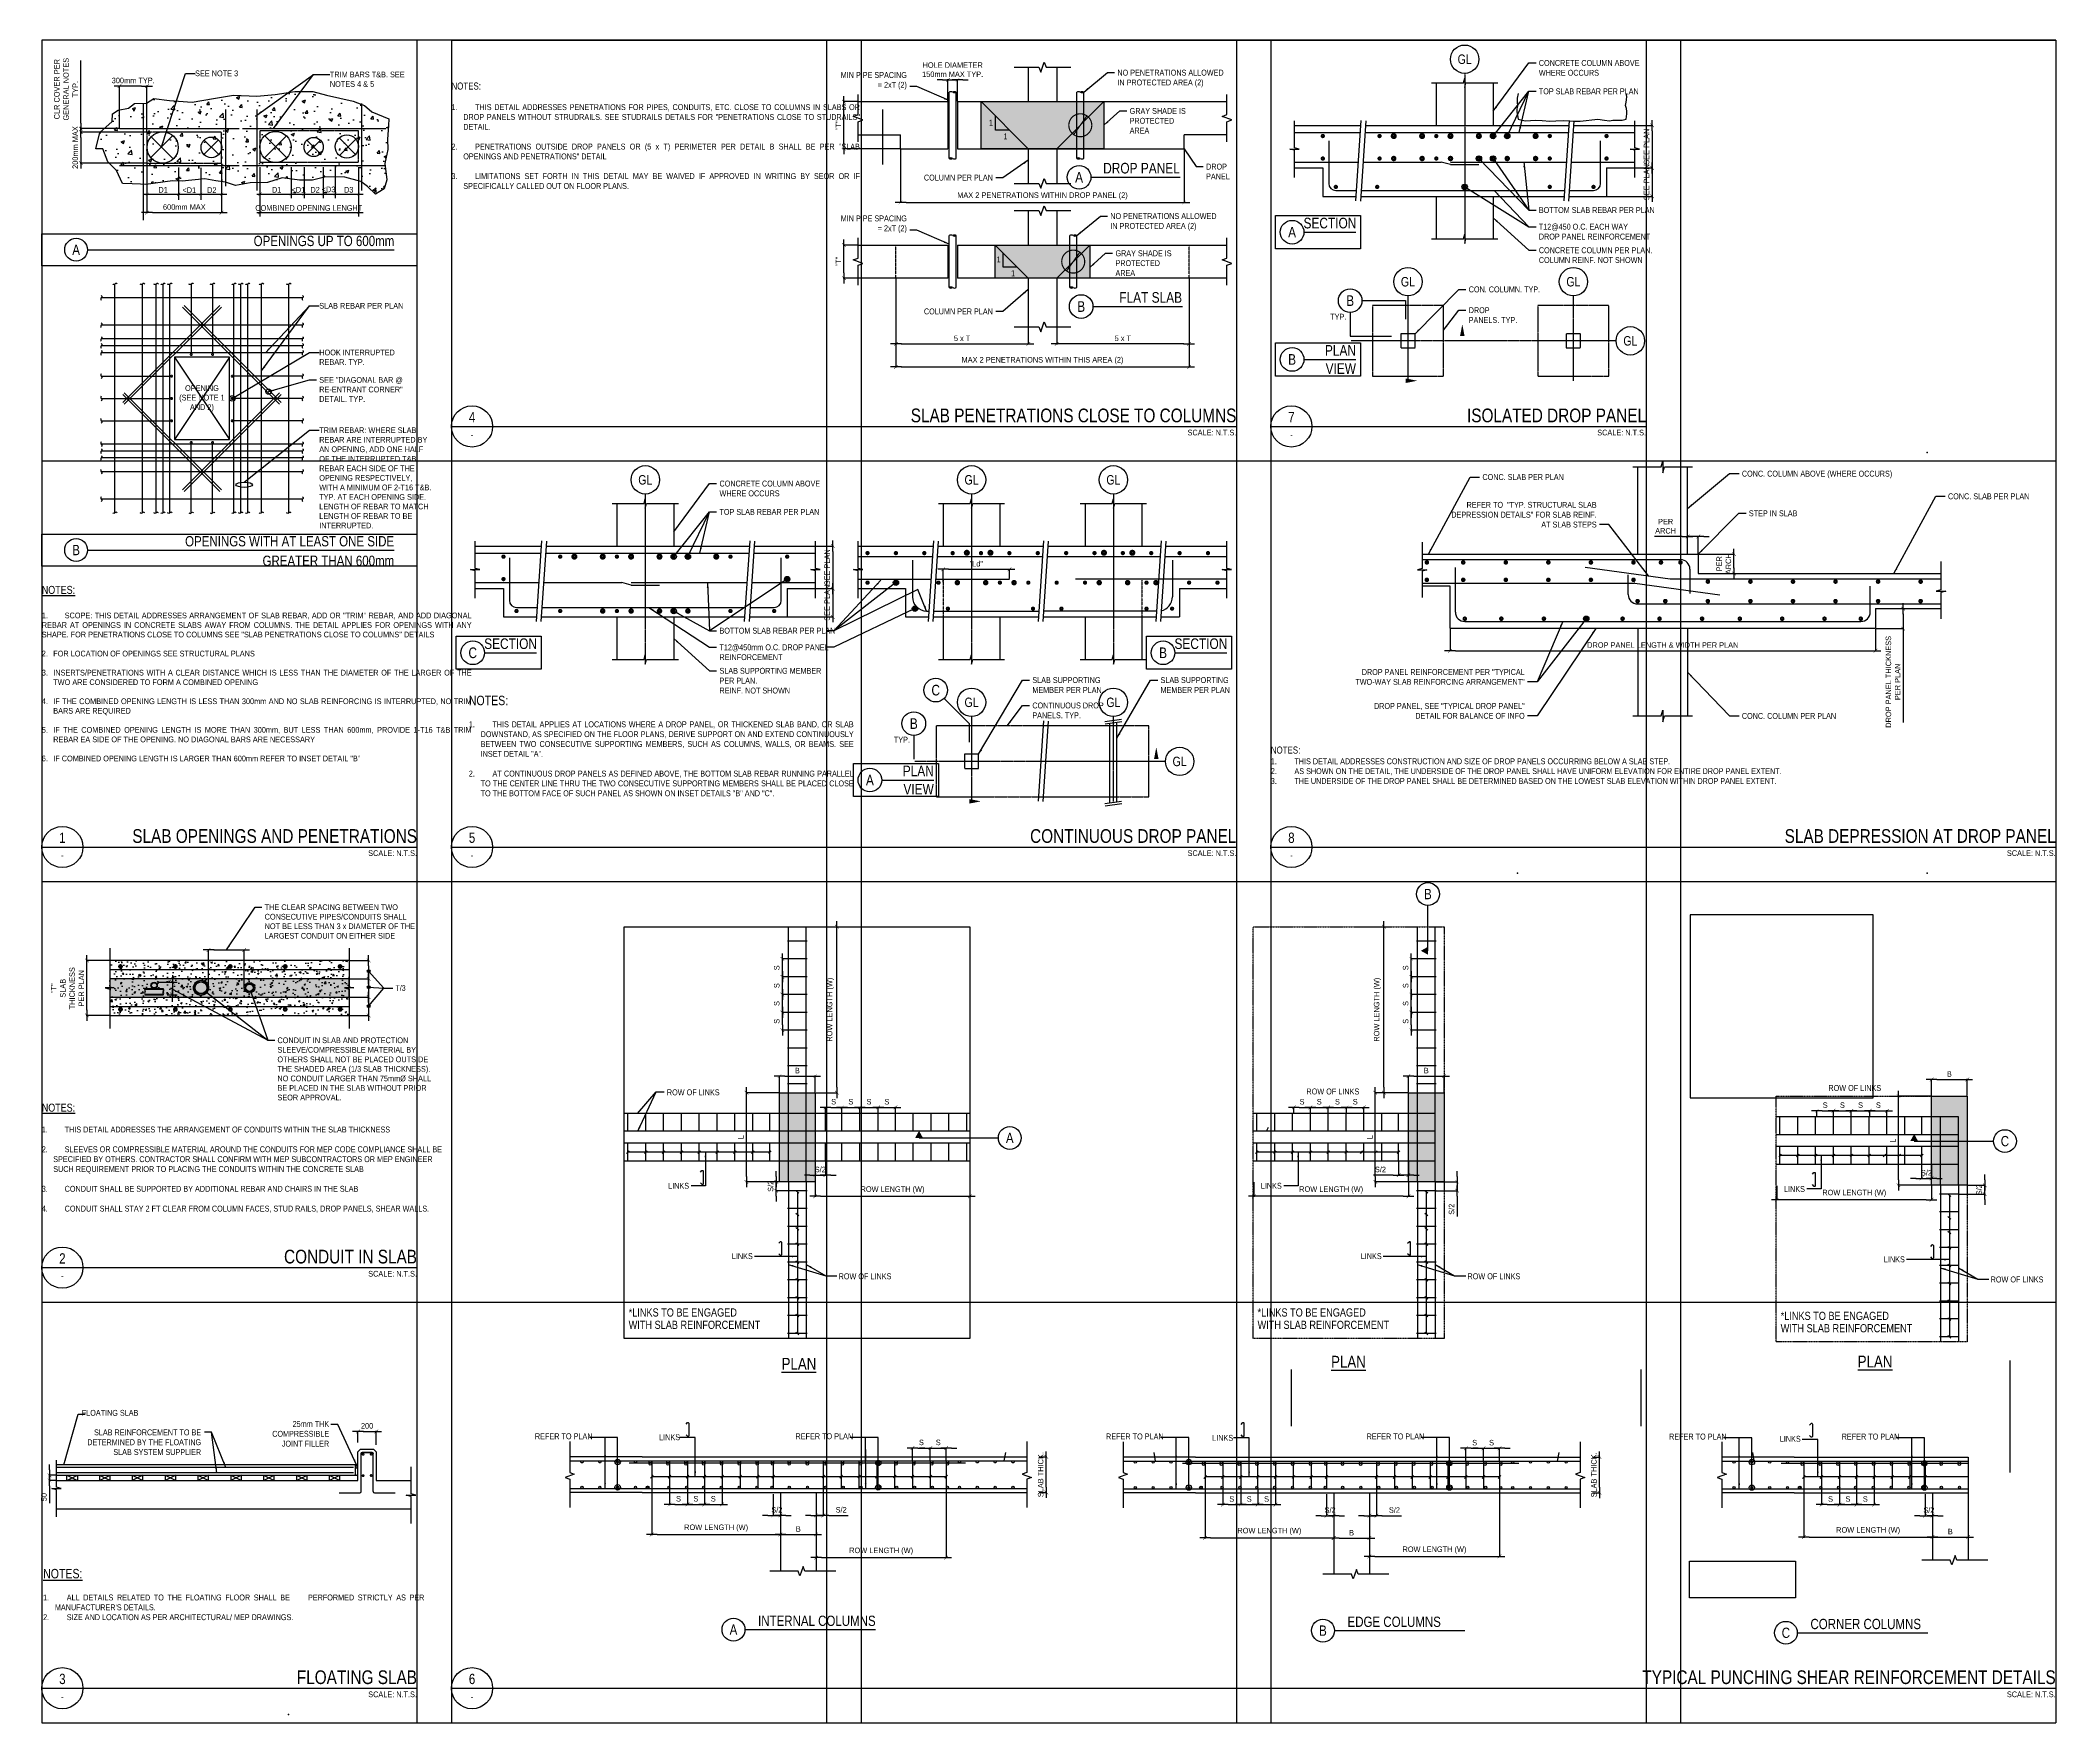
# Model space of a CAD drawing. Header units: millimetres. Extents: x 2186 to 89875, y -16050 to 57150.
import ezdxf
from ezdxf.enums import TextEntityAlignment as Align

# ---------------------------------------------------------------- set-up
doc = ezdxf.new("R2010")
doc.units = ezdxf.units.MM
for name, pattern in [('CENTER2', [1.125, 0.75, -0.125, 0.125, -0.125]), ('DOT2', [0.125, 0, -0.125]), ('HIDDEN', [0.375, 0.25, -0.125]), ('HIDDEN2', [0.1875, 0.125, -0.0625]), ('PHANTOM2', [1.25, 0.625, -0.125, 0.125, -0.125, 0.125, -0.125])]:
    doc.linetypes.add(name, pattern=pattern)
for name, color, linetype in [('2NDCOLUMN', 1, 'Continuous'), ('COULMN', 4, 'Continuous'), ('DIM', 4, 'Continuous'), ('RFT-DIM', 2, 'Continuous'), ('RFT-LINKS', 5, 'Continuous'), ('RFTHATCH', 253, 'Continuous'), ('S-G-BREK', 2, 'Continuous'), ('S-G-CNTR', 1, 'CENTER2'), ('S-G-DIMS', 1, 'Continuous'), ('S-G-DOTS', 2, 'DOT2'), ('S-G-GRBB', 3, 'Continuous'), ('S-G-HATCH', 1, 'Continuous'), ('S-G-HDN1', 2, 'HIDDEN'), ('S-G-HDN2', 1, 'HIDDEN2'), ('S-G-HTCH', 1, 'Continuous'), ('S-G-LEDR', 2, 'Continuous'), ('S-G-MEDM', 3, 'Continuous'), ('S-G-OPNG', 1, 'Continuous'), ('S-G-POCH-25', 8, 'Continuous'), ('S-G-RBAR', 7, 'Continuous'), ('S-G-REFR', 3, 'Continuous'), ('S-G-STTL', 4, 'Continuous'), ('S-G-TEXT', 3, 'Continuous'), ('S-G-THCK', 6, 'Continuous'), ('S-G-THIN', 1, 'Continuous'), ('S-G-TITL', 7, 'Continuous'), ('S-G-TITLREF', 4, 'Continuous'), ('S-LOCI-RC', 2, 'Continuous'), ('S-LOCI-REBAR-1', 4, 'Continuous'), ('S-P-C-BEAM', 3, 'HIDDEN'), ('S-P-C-COLM-H', 2, 'HIDDEN2'), ('S-TEXT', 3, 'Continuous'), ('SE-Slab', 2, 'Continuous')]:
    doc.layers.add(name, color=color, linetype=linetype)
doc.layers.add('Detail Items', color=7, linetype='Continuous', lineweight=9)
doc.layers.add('Thin Lines', color=7, linetype='Continuous', lineweight=9)
doc.layers.add('Lines', color=7, linetype='Continuous', lineweight=9, true_color=0x00a600)
doc.layers.add('NPLT-JLA', color=193, linetype='Continuous', plot=False)
doc.styles.add('ARIAL', font='arial.ttf', dxfattribs={"width": 0.8})
doc.styles.add('TEXT-25 TIT', font='arial.ttf', dxfattribs={"width": 0.8, "height": 125})
doc.dimstyles.new('ARIALDIMS', dxfattribs={"dimscale": 12, "dimtxt": 20, "dimasz": 19.5, "dimexe": 2.25, "dimexo": 1.75, "dimgap": 10, "dimtad": 1, "dimzin": 3, "dimdsep": 46, "dimtxsty": 'ARIAL', "dimblk1": 'nyatick', "dimblk2": 'nyatick', "dimsah": 1, "dimcen": 2.25, "dimclrd": 1, "dimclre": 1, "dimclrt": 2, "dimadec": 0, "dimazin": 0, "dimtfac": 1, "dimtmove": 0, "dimatfit": 3, "dimfxl": 1, "dimfrac": 2, "dimtolj": 1, "dimtzin": 0, "dimarcsym": 0})

# ---------------------------------------------------------------- blocks, each defined once
blk = doc.blocks.new('nyatick')
at = {"layer": 'S-G-DIMS'}
blk.add_line((-1.01, 0), (1, 0), dxfattribs=at)
at = {"layer": 'S-G-DIMS', "const_width": 0.08}
blk.add_lwpolyline([(0.34, 0.34), (-0.34, -0.34)], dxfattribs=at)
blk = doc.blocks.new('*D645')
at = {"layer": 'Defpoints', "color": 0, "transparency": 16777216}
for p in [(42088, 55426), (41677, 54482), (42088, 54482)]:
    blk.add_point(p, dxfattribs=at)
at = {"layer": 'S-G-DIMS', "color": 1, "lineweight": -2, "transparency": 16777216}
for p, q in [((41443, 55426), (41209, 55426)), ((41677, 54503), (41677, 55453)), ((41677, 55426), (42088, 55426)), ((42088, 54503), (42088, 55453)), ((42322, 55426), (42556, 55426))]:
    blk.add_line(p, q, dxfattribs=at)
at = {"layer": 'S-G-DIMS', "color": 1, "lineweight": -2, "transparency": 16777216, "xscale": 234, "yscale": 234, "zscale": 234}
blk.add_blockref('nyatick', (41677, 55426), dxfattribs=at)
at = {"layer": 'S-G-DIMS', "color": 1, "lineweight": -2, "transparency": 16777216, "xscale": 234, "yscale": 234, "zscale": 234, "rotation": 180}
blk.add_blockref('nyatick', (42088, 55426), dxfattribs=at)
at = {"layer": 'S-G-DIMS', "color": 2, "transparency": 16777216, "insert": (41882, 55871), "char_height": 240, "width": 2654.11, "attachment_point": 5, "style": 'ARIAL'}
blk.add_mtext('\\A1;HOLE DIAMETER\\P150mm MAX TYP.', dxfattribs=at)
blk = doc.blocks.new('*D646')
at = {"layer": 'Defpoints', "color": 0, "transparency": 16777216}
for p in [(39413, 46801), (45173, 44685), (45173, 43941)]:
    blk.add_point(p, dxfattribs=at)
at = {"layer": 'S-G-DIMS', "color": 1, "lineweight": -2, "transparency": 16777216}
for p, q in [((39413, 46780), (39413, 43914)), ((39647, 43941), (44939, 43941)), ((45173, 44664), (45173, 43914))]:
    blk.add_line(p, q, dxfattribs=at)
at = {"layer": 'S-G-DIMS', "color": 1, "lineweight": -2, "transparency": 16777216, "xscale": 234, "yscale": 234, "zscale": 234, "rotation": 180}
blk.add_blockref('nyatick', (39413, 43941), dxfattribs=at)
at = {"layer": 'S-G-DIMS', "color": 1, "lineweight": -2, "transparency": 16777216, "xscale": 234, "yscale": 234, "zscale": 234}
blk.add_blockref('nyatick', (45173, 43941), dxfattribs=at)
at = {"layer": 'S-G-DIMS', "color": 2, "transparency": 16777216, "insert": (42293, 44183), "char_height": 240, "attachment_point": 5, "style": 'ARIAL'}
blk.add_mtext('\\A1;5 x T', dxfattribs=at)
blk = doc.blocks.new('*D647')
at = {"layer": 'Defpoints', "color": 0, "transparency": 16777216}
for p in [(52168, 46801), (46408, 44685), (46408, 43941)]:
    blk.add_point(p, dxfattribs=at)
at = {"layer": 'S-G-DIMS', "color": 1, "lineweight": -2, "transparency": 16777216}
for p, q in [((52168, 46780), (52168, 43914)), ((46408, 44664), (46408, 43914)), ((51934, 43941), (46642, 43941))]:
    blk.add_line(p, q, dxfattribs=at)
at = {"layer": 'S-G-DIMS', "color": 1, "lineweight": -2, "transparency": 16777216, "xscale": 234, "yscale": 234, "zscale": 234, "rotation": 180}
blk.add_blockref('nyatick', (46408, 43941), dxfattribs=at)
at = {"layer": 'S-G-DIMS', "color": 1, "lineweight": -2, "transparency": 16777216, "xscale": 234, "yscale": 234, "zscale": 234}
blk.add_blockref('nyatick', (52168, 43941), dxfattribs=at)
at = {"layer": 'S-G-DIMS', "color": 2, "transparency": 16777216, "insert": (49288, 44183), "char_height": 240, "attachment_point": 5, "style": 'ARIAL'}
blk.add_mtext('\\A1;5 x T', dxfattribs=at)
blk = doc.blocks.new('*D648')
at = {"layer": 'Defpoints', "color": 0, "transparency": 16777216}
for p in [(39413, 46801), (52168, 46801), (52168, 42937)]:
    blk.add_point(p, dxfattribs=at)
at = {"layer": 'S-G-DIMS', "color": 1, "lineweight": -2, "transparency": 16777216}
for p, q in [((39413, 46780), (39413, 42910)), ((52168, 46780), (52168, 42910)), ((39647, 42937), (51934, 42937))]:
    blk.add_line(p, q, dxfattribs=at)
at = {"layer": 'S-G-DIMS', "color": 1, "lineweight": -2, "transparency": 16777216, "xscale": 234, "yscale": 234, "zscale": 234, "rotation": 180}
blk.add_blockref('nyatick', (39413, 42937), dxfattribs=at)
at = {"layer": 'S-G-DIMS', "color": 1, "lineweight": -2, "transparency": 16777216, "xscale": 234, "yscale": 234, "zscale": 234}
blk.add_blockref('nyatick', (52168, 42937), dxfattribs=at)
at = {"layer": 'S-G-DIMS', "color": 2, "transparency": 16777216, "insert": (45790, 43214), "char_height": 240, "width": 6758.87, "attachment_point": 5, "style": 'ARIAL'}
blk.add_mtext('\\A1;MAX 2 PENETRATIONS WITHIN THIS AREA (2)', dxfattribs=at)
blk = doc.blocks.new('*D685')
at = {"layer": 'Defpoints', "color": 0, "transparency": 16777216}
for p in [(39619, 52425), (51962, 52425), (51962, 50100)]:
    blk.add_point(p, dxfattribs=at)
at = {"layer": 'S-G-DIMS', "color": 1, "lineweight": -2, "transparency": 16777216}
for p, q in [((39619, 52404), (39619, 50073)), ((51962, 52404), (51962, 50073)), ((39853, 50100), (51728, 50100))]:
    blk.add_line(p, q, dxfattribs=at)
at = {"layer": 'S-G-DIMS', "color": 1, "lineweight": -2, "transparency": 16777216, "xscale": 234, "yscale": 234, "zscale": 234, "rotation": 180}
blk.add_blockref('nyatick', (39619, 50100), dxfattribs=at)
at = {"layer": 'S-G-DIMS', "color": 1, "lineweight": -2, "transparency": 16777216, "xscale": 234, "yscale": 234, "zscale": 234}
blk.add_blockref('nyatick', (51962, 50100), dxfattribs=at)
at = {"layer": 'S-G-DIMS', "color": 2, "transparency": 16777216, "insert": (45790, 50378), "char_height": 240, "attachment_point": 5, "style": 'ARIAL'}
blk.add_mtext('\\A1;MAX 2 PENETRATIONS WITHIN DROP PANEL (2)', dxfattribs=at)
blk = doc.blocks.new('*D686')
at = {"layer": 'Defpoints', "color": 0, "transparency": 16777216}
for p in [(37150, 54482), (37767, 54482), (39619, 52425)]:
    blk.add_point(p, dxfattribs=at)
at = {"layer": 'S-G-DIMS', "color": 1, "lineweight": -2, "transparency": 16777216}
for p, q in [((37746, 54482), (37123, 54482)), ((37150, 52659), (37150, 54248)), ((39598, 52425), (37123, 52425))]:
    blk.add_line(p, q, dxfattribs=at)
at = {"layer": 'S-G-DIMS', "color": 1, "lineweight": -2, "transparency": 16777216, "xscale": 234, "yscale": 234, "zscale": 234}
for p, rotation in [((37150, 54482), 90), ((37150, 52425), 270)]:
    blk.add_blockref('nyatick', p, dxfattribs=dict(at, rotation=rotation))
at = {"layer": 'S-G-DIMS', "color": 2, "transparency": 16777216, "insert": (36910, 53454), "char_height": 240, "attachment_point": 5, "rotation": 90, "style": 'ARIAL'}
blk.add_mtext('\\A1;"T"', dxfattribs=at)
blk = doc.blocks.new('*D687')
at = {"layer": 'Defpoints', "color": 0, "transparency": 16777216}
for p in [(37150, 48242), (37767, 48242), (37767, 46801)]:
    blk.add_point(p, dxfattribs=at)
at = {"layer": 'S-G-DIMS', "color": 1, "lineweight": -2, "transparency": 16777216}
for p, q in [((37746, 48242), (37123, 48242)), ((37150, 47035), (37150, 48008)), ((37746, 46801), (37123, 46801))]:
    blk.add_line(p, q, dxfattribs=at)
at = {"layer": 'S-G-DIMS', "color": 1, "lineweight": -2, "transparency": 16777216, "xscale": 234, "yscale": 234, "zscale": 234}
for p, rotation in [((37150, 48242), 90), ((37150, 46801), 270)]:
    blk.add_blockref('nyatick', p, dxfattribs=dict(at, rotation=rotation))
at = {"layer": 'S-G-DIMS', "color": 2, "transparency": 16777216, "insert": (36910, 47522), "char_height": 240, "attachment_point": 5, "rotation": 90, "style": 'ARIAL'}
blk.add_mtext('\\A1;"T"', dxfattribs=at)
blk = doc.blocks.new('*D681')
at = {"layer": 'Defpoints', "color": 0, "transparency": 16777216}
for p in [(6826, 53156), (3948, 51811), (6826, 51811)]:
    blk.add_point(p, dxfattribs=at)
at = {"layer": 'S-G-DIMS', "color": 1, "lineweight": -2, "transparency": 16777216}
for p, q in [((6805, 53156), (3921, 53156)), ((3948, 52922), (3948, 52045)), ((6805, 51811), (3921, 51811))]:
    blk.add_line(p, q, dxfattribs=at)
at = {"layer": 'S-G-DIMS', "color": 1, "lineweight": -2, "transparency": 16777216, "xscale": 234, "yscale": 234, "zscale": 234}
for p, rotation in [((3948, 53156), 90), ((3948, 51811), 270)]:
    blk.add_blockref('nyatick', p, dxfattribs=dict(at, rotation=rotation))
at = {"layer": 'S-G-DIMS', "color": 2, "transparency": 16777216, "insert": (3706, 52483), "char_height": 240, "attachment_point": 5, "rotation": 90, "style": 'ARIAL'}
blk.add_mtext('\\A1;200mm MAX', dxfattribs=at)
blk = doc.blocks.new('*D682')
at = {"layer": 'Defpoints', "color": 0, "transparency": 16777216}
for p in [(6826, 51811), (10075, 51811), (10075, 49651)]:
    blk.add_point(p, dxfattribs=at)
at = {"layer": 'S-G-DIMS', "color": 1, "lineweight": -2, "transparency": 16777216}
for p, q in [((6826, 51790), (6826, 49624)), ((10075, 51790), (10075, 49624)), ((7060, 49651), (9841, 49651))]:
    blk.add_line(p, q, dxfattribs=at)
at = {"layer": 'S-G-DIMS', "color": 1, "lineweight": -2, "transparency": 16777216, "xscale": 234, "yscale": 234, "zscale": 234, "rotation": 180}
blk.add_blockref('nyatick', (6826, 49651), dxfattribs=at)
at = {"layer": 'S-G-DIMS', "color": 1, "lineweight": -2, "transparency": 16777216, "xscale": 234, "yscale": 234, "zscale": 234}
blk.add_blockref('nyatick', (10075, 49651), dxfattribs=at)
at = {"layer": 'S-G-DIMS', "color": 2, "transparency": 16777216, "insert": (8451, 49894), "char_height": 240, "attachment_point": 5, "style": 'ARIAL'}
blk.add_mtext('\\A1;600mm MAX', dxfattribs=at)
blk = doc.blocks.new('*D683')
at = {"layer": 'Defpoints', "color": 0, "transparency": 16777216}
for p in [(5632, 55158), (5632, 53309), (6826, 53156)]:
    blk.add_point(p, dxfattribs=at)
at = {"layer": 'S-G-DIMS', "color": 1, "lineweight": -2, "transparency": 16777216}
for p, q in [((5632, 53330), (5632, 55185)), ((6592, 55158), (5866, 55158)), ((6826, 53177), (6826, 55185))]:
    blk.add_line(p, q, dxfattribs=at)
at = {"layer": 'S-G-DIMS', "color": 1, "lineweight": -2, "transparency": 16777216, "xscale": 234, "yscale": 234, "zscale": 234, "rotation": 180}
blk.add_blockref('nyatick', (5632, 55158), dxfattribs=at)
at = {"layer": 'S-G-DIMS', "color": 1, "lineweight": -2, "transparency": 16777216, "xscale": 234, "yscale": 234, "zscale": 234}
blk.add_blockref('nyatick', (6826, 55158), dxfattribs=at)
at = {"layer": 'S-G-DIMS', "color": 2, "transparency": 16777216, "insert": (6229, 55401), "char_height": 240, "attachment_point": 5, "style": 'ARIAL'}
blk.add_mtext('\\A1;300mm TYP.', dxfattribs=at)
blk = doc.blocks.new('*D677')
at = {"layer": 'Defpoints', "color": 0, "transparency": 16777216}
for p in [(3948, 53309), (5632, 53309), (6657, 53156)]:
    blk.add_point(p, dxfattribs=at)
at = {"layer": 'S-G-DIMS', "color": 1, "lineweight": -2, "transparency": 16777216}
for p, q in [((3948, 53543), (3948, 56269)), ((5611, 53309), (3921, 53309)), ((6636, 53156), (3921, 53156)), ((3948, 53156), (3948, 53309)), ((3948, 52922), (3948, 52688))]:
    blk.add_line(p, q, dxfattribs=at)
at = {"layer": 'S-G-DIMS', "color": 1, "lineweight": -2, "transparency": 16777216, "xscale": 234, "yscale": 234, "zscale": 234}
for p, rotation in [((3948, 53309), 270), ((3948, 53156), 90)]:
    blk.add_blockref('nyatick', p, dxfattribs=dict(at, rotation=rotation))
at = {"layer": 'S-G-DIMS', "color": 2, "transparency": 16777216, "insert": (3304, 55023), "char_height": 240, "width": 3583.8, "attachment_point": 5, "rotation": 90, "style": 'ARIAL'}
blk.add_mtext('\\A1;CLR COVER PER\\PGENERAL NOTES\\PTYP.', dxfattribs=at)
blk = doc.blocks.new('*D709')
at = {"layer": 'Defpoints', "color": 0, "transparency": 16777216}
for p in [(4213, 17113), (5204, 17113), (5204, 14724)]:
    blk.add_point(p, dxfattribs=at)
at = {"layer": 'S-G-DIMS', "color": 1, "lineweight": -2, "transparency": 16777216}
for p, q in [((5183, 17113), (4186, 17113)), ((4213, 14958), (4213, 16879)), ((5183, 14724), (4186, 14724))]:
    blk.add_line(p, q, dxfattribs=at)
at = {"layer": 'S-G-DIMS', "color": 1, "lineweight": -2, "transparency": 16777216, "xscale": 234, "yscale": 234, "zscale": 234}
for p, rotation in [((4213, 17113), 90), ((4213, 14724), 270)]:
    blk.add_blockref('nyatick', p, dxfattribs=dict(at, rotation=rotation))
at = {"layer": 'S-G-DIMS', "color": 2, "transparency": 16777216, "insert": (3368, 15905), "char_height": 240, "attachment_point": 5, "rotation": 90, "style": 'ARIAL'}
blk.add_mtext('\\A1;"T"\\PSLAB\\PTHICKNESS\\PPER PLAN', dxfattribs=at)
blk = doc.blocks.new('*D710')
at = {"layer": 'Defpoints', "color": 0, "transparency": 16777216}
for p in [(15621, 15520), (15621, 14724), (16472, 14724)]:
    blk.add_point(p, dxfattribs=at)
at = {"layer": 'S-G-DIMS', "color": 1, "lineweight": -2, "transparency": 16777216}
for p, q in [((15642, 15520), (16499, 15520)), ((16472, 15286), (16472, 14958)), ((15642, 14724), (16499, 14724))]:
    blk.add_line(p, q, dxfattribs=at)
at = {"layer": 'S-G-DIMS', "color": 1, "lineweight": -2, "transparency": 16777216, "xscale": 234, "yscale": 234, "zscale": 234}
for p, rotation in [((16472, 15520), 90), ((16472, 14724), 270)]:
    blk.add_blockref('nyatick', p, dxfattribs=dict(at, rotation=rotation))
blk = doc.blocks.new('*D711')
at = {"layer": 'Defpoints', "color": 0, "transparency": 16777216}
for p in [(15621, 16317), (15621, 15520), (16472, 15520)]:
    blk.add_point(p, dxfattribs=at)
at = {"layer": 'S-G-DIMS', "color": 1, "lineweight": -2, "transparency": 16777216}
for p, q in [((15642, 16317), (16499, 16317)), ((16472, 16083), (16472, 15754)), ((15642, 15520), (16499, 15520))]:
    blk.add_line(p, q, dxfattribs=at)
at = {"layer": 'S-G-DIMS', "color": 1, "lineweight": -2, "transparency": 16777216, "xscale": 234, "yscale": 234, "zscale": 234}
for p, rotation in [((16472, 16317), 90), ((16472, 15520), 270)]:
    blk.add_blockref('nyatick', p, dxfattribs=dict(at, rotation=rotation))
blk = doc.blocks.new('*D712')
at = {"layer": 'Defpoints', "color": 0, "transparency": 16777216}
for p in [(15621, 17113), (15621, 16317), (16472, 16317)]:
    blk.add_point(p, dxfattribs=at)
at = {"layer": 'S-G-DIMS', "color": 1, "lineweight": -2, "transparency": 16777216}
for p, q in [((15642, 17113), (16499, 17113)), ((16472, 16879), (16472, 16551)), ((15642, 16317), (16499, 16317))]:
    blk.add_line(p, q, dxfattribs=at)
at = {"layer": 'S-G-DIMS', "color": 1, "lineweight": -2, "transparency": 16777216, "xscale": 234, "yscale": 234, "zscale": 234}
for p, rotation in [((16472, 17113), 90), ((16472, 16317), 270)]:
    blk.add_blockref('nyatick', p, dxfattribs=dict(at, rotation=rotation))
blk = doc.blocks.new('*D713')
at = {"layer": 'Defpoints', "color": 0, "transparency": 16777216}
for p in [(11057, 17571), (9507, 15926), (11057, 15926)]:
    blk.add_point(p, dxfattribs=at)
at = {"layer": 'S-G-DIMS', "color": 1, "lineweight": -2, "transparency": 16777216}
for p, q in [((9507, 15947), (9507, 17598)), ((9741, 17571), (10823, 17571)), ((11057, 15947), (11057, 17598))]:
    blk.add_line(p, q, dxfattribs=at)
at = {"layer": 'S-G-DIMS', "color": 1, "lineweight": -2, "transparency": 16777216, "xscale": 234, "yscale": 234, "zscale": 234, "rotation": 180}
blk.add_blockref('nyatick', (9507, 17571), dxfattribs=at)
at = {"layer": 'S-G-DIMS', "color": 1, "lineweight": -2, "transparency": 16777216, "xscale": 234, "yscale": 234, "zscale": 234}
blk.add_blockref('nyatick', (11057, 17571), dxfattribs=at)
blk = doc.blocks.new('*D675')
at = {"layer": 'Defpoints', "color": 0, "transparency": 16777216}
for p in [(71566, 53447), (71566, 51595), (72318, 51595)]:
    blk.add_point(p, dxfattribs=at)
at = {"layer": 'S-G-DIMS', "color": 1, "lineweight": -2, "transparency": 16777216}
for p, q in [((71587, 53447), (72345, 53447)), ((72318, 53213), (72318, 51829)), ((71587, 51595), (72345, 51595))]:
    blk.add_line(p, q, dxfattribs=at)
at = {"layer": 'S-G-DIMS', "color": 1, "lineweight": -2, "transparency": 16777216, "xscale": 234, "yscale": 234, "zscale": 234}
for p, rotation in [((72318, 53447), 90), ((72318, 51595), 270)]:
    blk.add_blockref('nyatick', p, dxfattribs=dict(at, rotation=rotation))
at = {"layer": 'S-G-DIMS', "color": 2, "transparency": 16777216, "insert": (72074, 52521), "char_height": 240, "attachment_point": 5, "rotation": 90, "style": 'ARIAL'}
blk.add_mtext('\\A1;SEE PLAN', dxfattribs=at)
blk = doc.blocks.new('*D676')
at = {"layer": 'Defpoints', "color": 0, "transparency": 16777216}
for p in [(71566, 51595), (70331, 50361), (72318, 50361)]:
    blk.add_point(p, dxfattribs=at)
at = {"layer": 'S-G-DIMS', "color": 1, "lineweight": -2, "transparency": 16777216}
for p, q in [((71587, 51595), (72345, 51595)), ((72318, 51361), (72318, 50595)), ((70352, 50361), (72345, 50361))]:
    blk.add_line(p, q, dxfattribs=at)
at = {"layer": 'S-G-DIMS', "color": 1, "lineweight": -2, "transparency": 16777216, "xscale": 234, "yscale": 234, "zscale": 234}
for p, rotation in [((72318, 51595), 90), ((72318, 50361), 270)]:
    blk.add_blockref('nyatick', p, dxfattribs=dict(at, rotation=rotation))
at = {"layer": 'S-G-DIMS', "color": 2, "transparency": 16777216, "insert": (72074, 50978), "char_height": 240, "attachment_point": 5, "rotation": 90, "style": 'ARIAL'}
blk.add_mtext('\\A1;SEE PLAN', dxfattribs=at)
blk = doc.blocks.new('*D678')
at = {"layer": 'Defpoints', "color": 0, "transparency": 16777216}
for p in [(35916, 35147), (35916, 33295), (36668, 33295)]:
    blk.add_point(p, dxfattribs=at)
at = {"layer": 'S-G-DIMS', "color": 1, "lineweight": -2, "transparency": 16777216}
for p, q in [((35937, 35147), (36695, 35147)), ((36668, 34913), (36668, 33529)), ((35937, 33295), (36695, 33295))]:
    blk.add_line(p, q, dxfattribs=at)
at = {"layer": 'S-G-DIMS', "color": 1, "lineweight": -2, "transparency": 16777216, "xscale": 234, "yscale": 234, "zscale": 234}
for p, rotation in [((36668, 35147), 90), ((36668, 33295), 270)]:
    blk.add_blockref('nyatick', p, dxfattribs=dict(at, rotation=rotation))
at = {"layer": 'S-G-DIMS', "color": 2, "transparency": 16777216, "insert": (36424, 34221), "char_height": 240, "attachment_point": 5, "rotation": 90, "style": 'ARIAL'}
blk.add_mtext('\\A1;SEE PLAN', dxfattribs=at)
blk = doc.blocks.new('*D679')
at = {"layer": 'Defpoints', "color": 0, "transparency": 16777216}
for p in [(35916, 33295), (34681, 32061), (36668, 32061)]:
    blk.add_point(p, dxfattribs=at)
at = {"layer": 'S-G-DIMS', "color": 1, "lineweight": -2, "transparency": 16777216}
for p, q in [((35937, 33295), (36695, 33295)), ((36668, 33061), (36668, 32295)), ((34702, 32061), (36695, 32061))]:
    blk.add_line(p, q, dxfattribs=at)
at = {"layer": 'S-G-DIMS', "color": 1, "lineweight": -2, "transparency": 16777216, "xscale": 234, "yscale": 234, "zscale": 234}
for p, rotation in [((36668, 33295), 90), ((36668, 32061), 270)]:
    blk.add_blockref('nyatick', p, dxfattribs=dict(at, rotation=rotation))
at = {"layer": 'S-G-DIMS', "color": 2, "transparency": 16777216, "insert": (36424, 32678), "char_height": 240, "attachment_point": 5, "rotation": 90, "style": 'ARIAL'}
blk.add_mtext('\\A1;SEE PLAN', dxfattribs=at)
blk = doc.blocks.new('*D684')
at = {"layer": 'Defpoints', "color": 0, "transparency": 16777216}
for p in [(41470, 33553), (44350, 34133), (44350, 33707)]:
    blk.add_point(p, dxfattribs=at)
at = {"layer": 'S-G-DIMS', "color": 1, "lineweight": -2, "transparency": 16777216}
for p, q in [((41470, 33574), (41470, 34160)), ((41704, 34133), (44116, 34133)), ((44350, 33728), (44350, 34160))]:
    blk.add_line(p, q, dxfattribs=at)
at = {"layer": 'S-G-DIMS', "color": 1, "lineweight": -2, "transparency": 16777216, "xscale": 234, "yscale": 234, "zscale": 234, "rotation": 180}
blk.add_blockref('nyatick', (41470, 34133), dxfattribs=at)
at = {"layer": 'S-G-DIMS', "color": 1, "lineweight": -2, "transparency": 16777216, "xscale": 234, "yscale": 234, "zscale": 234}
blk.add_blockref('nyatick', (44350, 34133), dxfattribs=at)
at = {"layer": 'S-G-DIMS', "color": 2, "transparency": 16777216, "insert": (42910, 34375), "char_height": 240, "attachment_point": 5, "style": 'ARIAL'}
blk.add_mtext('\\A1;"Ld"', dxfattribs=at)
blk = doc.blocks.new('*D715')
at = {"layer": 'Defpoints', "color": 0, "transparency": 16777216}
for p in [(74326, 34794), (75878, 34794), (74326, 33956)]:
    blk.add_point(p, dxfattribs=at)
at = {"layer": 'S-G-DIMS', "color": 1, "lineweight": -2, "transparency": 16777216}
for p, q in [((74347, 34794), (75905, 34794)), ((75878, 34190), (75878, 34560)), ((74347, 33956), (75905, 33956))]:
    blk.add_line(p, q, dxfattribs=at)
at = {"layer": 'S-G-DIMS', "color": 1, "lineweight": -2, "transparency": 16777216, "xscale": 234, "yscale": 234, "zscale": 234}
for p, rotation in [((75878, 34794), 90), ((75878, 33956), 270)]:
    blk.add_blockref('nyatick', p, dxfattribs=dict(at, rotation=rotation))
at = {"layer": 'S-G-DIMS', "color": 2, "transparency": 16777216, "insert": (75434, 34375), "char_height": 240, "attachment_point": 5, "rotation": 90, "style": 'ARIAL'}
blk.add_mtext('\\A1;PER\\PARCH', dxfattribs=at)
blk = doc.blocks.new('*D716')
at = {"layer": 'Defpoints', "color": 0, "transparency": 16777216}
for p in [(63522, 31553), (82037, 31553), (82037, 30592)]:
    blk.add_point(p, dxfattribs=at)
at = {"layer": 'S-G-DIMS', "color": 1, "lineweight": -2, "transparency": 16777216}
for p, q in [((63522, 31532), (63522, 30565)), ((82037, 31532), (82037, 30565)), ((63756, 30592), (81803, 30592))]:
    blk.add_line(p, q, dxfattribs=at)
at = {"layer": 'S-G-DIMS', "color": 1, "lineweight": -2, "transparency": 16777216, "xscale": 234, "yscale": 234, "zscale": 234, "rotation": 180}
blk.add_blockref('nyatick', (63522, 30592), dxfattribs=at)
at = {"layer": 'S-G-DIMS', "color": 1, "lineweight": -2, "transparency": 16777216, "xscale": 234, "yscale": 234, "zscale": 234}
blk.add_blockref('nyatick', (82037, 30592), dxfattribs=at)
at = {"layer": 'S-G-DIMS', "color": 2, "transparency": 16777216, "insert": (72780, 30837), "char_height": 240, "attachment_point": 5, "style": 'ARIAL'}
blk.add_mtext('\\A1;DROP PANEL LENGTH & WIDTH PER PLAN', dxfattribs=at)
blk = doc.blocks.new('*D717')
at = {"layer": 'Defpoints', "color": 0, "transparency": 16777216}
for p in [(82037, 32423), (83238, 32423), (82037, 31553)]:
    blk.add_point(p, dxfattribs=at)
at = {"layer": 'S-G-DIMS', "color": 1, "lineweight": -2, "transparency": 16777216}
for p, q in [((82058, 32423), (83265, 32423)), ((83238, 32189), (83238, 31787)), ((82058, 31553), (83265, 31553)), ((83238, 31553), (83238, 27464))]:
    blk.add_line(p, q, dxfattribs=at)
at = {"layer": 'S-G-DIMS', "color": 1, "lineweight": -2, "transparency": 16777216, "xscale": 234, "yscale": 234, "zscale": 234}
for p, rotation in [((83238, 32423), 90), ((83238, 31553), 270)]:
    blk.add_blockref('nyatick', p, dxfattribs=dict(at, rotation=rotation))
at = {"layer": 'S-G-DIMS', "color": 2, "transparency": 16777216, "insert": (82796, 29236), "char_height": 240, "attachment_point": 5, "rotation": 90, "style": 'ARIAL'}
blk.add_mtext('\\A1;DROP PANEL THICKNESS\\PPER PLAN', dxfattribs=at)
blk = doc.blocks.new('*D718')
at = {"layer": 'Defpoints', "color": 0, "transparency": 16777216}
for p in [(73860, 35563), (73860, 34794), (74326, 34794)]:
    blk.add_point(p, dxfattribs=at)
at = {"layer": 'S-G-DIMS', "color": 1, "lineweight": -2, "transparency": 16777216}
for p, q in [((73626, 35563), (72414, 35563)), ((73860, 34815), (73860, 35590)), ((74326, 35563), (73860, 35563)), ((74326, 34815), (74326, 35590)), ((74560, 35563), (74794, 35563))]:
    blk.add_line(p, q, dxfattribs=at)
at = {"layer": 'S-G-DIMS', "color": 1, "lineweight": -2, "transparency": 16777216, "xscale": 234, "yscale": 234, "zscale": 234}
blk.add_blockref('nyatick', (73860, 35563), dxfattribs=at)
at = {"layer": 'S-G-DIMS', "color": 1, "lineweight": -2, "transparency": 16777216, "xscale": 234, "yscale": 234, "zscale": 234, "rotation": 180}
blk.add_blockref('nyatick', (74326, 35563), dxfattribs=at)
at = {"layer": 'S-G-DIMS', "color": 2, "transparency": 16777216, "insert": (72903, 36007), "char_height": 240, "attachment_point": 5, "style": 'ARIAL'}
blk.add_mtext('\\A1;PER\\PARCH', dxfattribs=at)
blk = doc.blocks.new('*D680')
at = {"layer": 'Defpoints', "color": 0, "transparency": 16777216}
for p in [(16803, -3378), (16005, -3881), (16803, -3983)]:
    blk.add_point(p, dxfattribs=at)
at = {"layer": 'S-G-DIMS', "color": 1, "lineweight": -2, "transparency": 16777216}
for p, q in [((16005, -3860), (16005, -3351)), ((16239, -3378), (16569, -3378)), ((16803, -3962), (16803, -3351))]:
    blk.add_line(p, q, dxfattribs=at)
at = {"layer": 'S-G-DIMS', "color": 1, "lineweight": -2, "transparency": 16777216, "xscale": 234, "yscale": 234, "zscale": 234, "rotation": 180}
blk.add_blockref('nyatick', (16005, -3378), dxfattribs=at)
at = {"layer": 'S-G-DIMS', "color": 1, "lineweight": -2, "transparency": 16777216, "xscale": 234, "yscale": 234, "zscale": 234}
blk.add_blockref('nyatick', (16803, -3378), dxfattribs=at)
at = {"layer": 'S-G-DIMS', "color": 2, "transparency": 16777216, "insert": (16404, -3135), "char_height": 240, "width": 6.17, "attachment_point": 5, "style": 'ARIAL'}
blk.add_mtext('\\A1;200', dxfattribs=at)
blk = doc.blocks.new('*D714')
at = {"layer": 'Defpoints', "color": 0, "transparency": 16777216}
for p in [(2586, -5512), (2892, -5286), (2892, -5512)]:
    blk.add_point(p, dxfattribs=at)
at = {"layer": 'S-G-DIMS', "color": 1, "lineweight": -2, "transparency": 16777216}
for p, q in [((2586, -5052), (2586, -4818)), ((2871, -5286), (2559, -5286)), ((2871, -5512), (2559, -5512)), ((2586, -5286), (2586, -5512)), ((2586, -5746), (2586, -6495))]:
    blk.add_line(p, q, dxfattribs=at)
at = {"layer": 'S-G-DIMS', "color": 1, "lineweight": -2, "transparency": 16777216, "xscale": 234, "yscale": 234, "zscale": 234}
for p, rotation in [((2586, -5286), 270), ((2586, -5512), 90)]:
    blk.add_blockref('nyatick', p, dxfattribs=dict(at, rotation=rotation))
at = {"layer": 'S-G-DIMS', "color": 2, "transparency": 16777216, "insert": (2343, -6237), "char_height": 240, "attachment_point": 5, "rotation": 90, "style": 'ARIAL'}
blk.add_mtext('\\A1;50', dxfattribs=at)
blk = doc.blocks.new('*D664')
at = {"layer": 'Defpoints', "color": 0, "transparency": 16777216}
for p in [(35902, 7482), (42628, 7482), (42628, 6853)]:
    blk.add_point(p, dxfattribs=at)
at = {"layer": 'S-G-DIMS', "color": 1, "lineweight": -2, "transparency": 16777216}
for p, q in [((35902, 7461), (35902, 6826)), ((42628, 7461), (42628, 6826)), ((36136, 6853), (42394, 6853))]:
    blk.add_line(p, q, dxfattribs=at)
at = {"layer": 'S-G-DIMS', "color": 1, "lineweight": -2, "transparency": 16777216, "xscale": 234, "yscale": 234, "zscale": 234, "rotation": 180}
blk.add_blockref('nyatick', (35902, 6853), dxfattribs=at)
at = {"layer": 'S-G-DIMS', "color": 1, "lineweight": -2, "transparency": 16777216, "xscale": 234, "yscale": 234, "zscale": 234}
blk.add_blockref('nyatick', (42628, 6853), dxfattribs=at)
at = {"layer": 'S-G-DIMS', "color": 2, "transparency": 16777216, "insert": (39265, 7130), "char_height": 240, "attachment_point": 5, "style": 'ARIAL'}
blk.add_mtext('\\A1;ROW LENGTH (W)', dxfattribs=at)
blk = doc.blocks.new('*D701')
at = {"layer": 'Defpoints', "color": 0, "transparency": 16777216}
for p in [(35902, 18584), (36840, 18584), (35902, 11362)]:
    blk.add_point(p, dxfattribs=at)
at = {"layer": 'S-G-DIMS', "color": 1, "lineweight": -2, "transparency": 16777216}
for p, q in [((35923, 18584), (36867, 18584)), ((36840, 11596), (36840, 18350)), ((35923, 11362), (36867, 11362))]:
    blk.add_line(p, q, dxfattribs=at)
at = {"layer": 'S-G-DIMS', "color": 1, "lineweight": -2, "transparency": 16777216, "xscale": 234, "yscale": 234, "zscale": 234}
for p, rotation in [((36840, 18584), 90), ((36840, 11362), 270)]:
    blk.add_blockref('nyatick', p, dxfattribs=dict(at, rotation=rotation))
at = {"layer": 'S-G-DIMS', "color": 2, "transparency": 16777216, "insert": (36563, 14973), "char_height": 240, "attachment_point": 5, "rotation": 90, "style": 'ARIAL'}
blk.add_mtext('\\A1;ROW LENGTH (W)', dxfattribs=at)
blk = doc.blocks.new('*D702')
at = {"layer": 'Defpoints', "color": 0, "transparency": 16777216}
for p in [(32907, 11362), (34350, 11362), (34350, 7482)]:
    blk.add_point(p, dxfattribs=at)
at = {"layer": 'S-G-DIMS', "color": 1, "lineweight": -2, "transparency": 16777216}
for p, q in [((34329, 11362), (32880, 11362)), ((32907, 7716), (32907, 11128)), ((34329, 7482), (32880, 7482))]:
    blk.add_line(p, q, dxfattribs=at)
at = {"layer": 'S-G-DIMS', "color": 1, "lineweight": -2, "transparency": 16777216, "xscale": 234, "yscale": 234, "zscale": 234}
for p, rotation in [((32907, 11362), 90), ((32907, 7482), 270)]:
    blk.add_blockref('nyatick', p, dxfattribs=dict(at, rotation=rotation))
at = {"layer": 'S-G-DIMS', "color": 2, "transparency": 16777216, "insert": (32667, 9422), "char_height": 240, "attachment_point": 5, "rotation": 90, "style": 'ARIAL'}
blk.add_mtext('\\A1;L', dxfattribs=at)
blk = doc.blocks.new('*D665')
at = {"layer": 'Defpoints', "color": 0, "transparency": 16777216}
for p in [(35902, 12083), (34350, 11362), (35902, 11362)]:
    blk.add_point(p, dxfattribs=at)
at = {"layer": 'S-G-DIMS', "color": 1, "lineweight": -2, "transparency": 16777216}
for p, q in [((34350, 11383), (34350, 12110)), ((34584, 12083), (35668, 12083)), ((35902, 11383), (35902, 12110))]:
    blk.add_line(p, q, dxfattribs=at)
at = {"layer": 'S-G-DIMS', "color": 1, "lineweight": -2, "transparency": 16777216, "xscale": 234, "yscale": 234, "zscale": 234, "rotation": 180}
blk.add_blockref('nyatick', (34350, 12083), dxfattribs=at)
at = {"layer": 'S-G-DIMS', "color": 1, "lineweight": -2, "transparency": 16777216, "xscale": 234, "yscale": 234, "zscale": 234}
blk.add_blockref('nyatick', (35902, 12083), dxfattribs=at)
at = {"layer": 'S-G-DIMS', "color": 2, "transparency": 16777216, "insert": (35126, 12323), "char_height": 240, "attachment_point": 5, "style": 'ARIAL'}
blk.add_mtext('\\A1;B', dxfattribs=at)
blk = doc.blocks.new('*D666')
at = {"layer": 'Defpoints', "color": 0, "transparency": 16777216}
for p in [(45622, -4482), (45956, -4482), (45622, -6034)]:
    blk.add_point(p, dxfattribs=at)
at = {"layer": 'S-G-DIMS', "color": 1, "lineweight": -2, "transparency": 16777216}
for p, q in [((45643, -4482), (45983, -4482)), ((45956, -5800), (45956, -4716)), ((45643, -6034), (45983, -6034))]:
    blk.add_line(p, q, dxfattribs=at)
at = {"layer": 'S-G-DIMS', "color": 1, "lineweight": -2, "transparency": 16777216, "xscale": 234, "yscale": 234, "zscale": 234}
for p, rotation in [((45956, -4482), 90), ((45956, -6034), 270)]:
    blk.add_blockref('nyatick', p, dxfattribs=dict(at, rotation=rotation))
at = {"layer": 'S-G-DIMS', "color": 2, "transparency": 16777216, "insert": (45712, -5258), "char_height": 240, "attachment_point": 5, "rotation": 90, "style": 'ARIAL'}
blk.add_mtext('\\A1;SLAB THICK.', dxfattribs=at)
blk = doc.blocks.new('*D696')
at = {"layer": 'Defpoints', "color": 0, "transparency": 16777216}
for p in [(28790, -5859), (34390, -7334), (34390, -7861)]:
    blk.add_point(p, dxfattribs=at)
at = {"layer": 'S-G-DIMS', "color": 1, "lineweight": -2, "transparency": 16777216}
for p, q in [((28790, -5880), (28790, -7888)), ((29024, -7861), (34156, -7861)), ((34390, -7355), (34390, -7888))]:
    blk.add_line(p, q, dxfattribs=at)
at = {"layer": 'S-G-DIMS', "color": 1, "lineweight": -2, "transparency": 16777216, "xscale": 234, "yscale": 234, "zscale": 234, "rotation": 180}
blk.add_blockref('nyatick', (28790, -7861), dxfattribs=at)
at = {"layer": 'S-G-DIMS', "color": 1, "lineweight": -2, "transparency": 16777216, "xscale": 234, "yscale": 234, "zscale": 234}
blk.add_blockref('nyatick', (34390, -7861), dxfattribs=at)
at = {"layer": 'S-G-DIMS', "color": 2, "transparency": 16777216, "insert": (31590, -7584), "char_height": 240, "attachment_point": 5, "style": 'ARIAL'}
blk.add_mtext('\\A1;ROW LENGTH (W)', dxfattribs=at)
blk = doc.blocks.new('*D697')
at = {"layer": 'Defpoints', "color": 0, "transparency": 16777216}
for p in [(37066, 10723), (36344, 10457), (37066, 10457)]:
    blk.add_point(p, dxfattribs=at)
at = {"layer": 'S-G-DIMS', "color": 1, "lineweight": -2, "transparency": 16777216}
for p, q in [((36344, 10478), (36344, 10750)), ((36578, 10723), (36832, 10723)), ((37066, 10478), (37066, 10750))]:
    blk.add_line(p, q, dxfattribs=at)
at = {"layer": 'S-G-DIMS', "color": 1, "lineweight": -2, "transparency": 16777216, "xscale": 234, "yscale": 234, "zscale": 234, "rotation": 180}
blk.add_blockref('nyatick', (36344, 10723), dxfattribs=at)
at = {"layer": 'S-G-DIMS', "color": 1, "lineweight": -2, "transparency": 16777216, "xscale": 234, "yscale": 234, "zscale": 234}
blk.add_blockref('nyatick', (37066, 10723), dxfattribs=at)
at = {"layer": 'S-G-DIMS', "color": 2, "transparency": 16777216, "insert": (36705, 10967), "char_height": 240, "attachment_point": 5, "style": 'ARIAL'}
blk.add_mtext('\\A1;S', dxfattribs=at)
blk = doc.blocks.new('*D649')
at = {"layer": 'Defpoints', "color": 0, "transparency": 16777216}
for p in [(37841, 10723), (37066, 10457), (37841, 10457)]:
    blk.add_point(p, dxfattribs=at)
at = {"layer": 'S-G-DIMS', "color": 1, "lineweight": -2, "transparency": 16777216}
for p, q in [((37066, 10478), (37066, 10750)), ((37300, 10723), (37607, 10723)), ((37841, 10478), (37841, 10750))]:
    blk.add_line(p, q, dxfattribs=at)
at = {"layer": 'S-G-DIMS', "color": 1, "lineweight": -2, "transparency": 16777216, "xscale": 234, "yscale": 234, "zscale": 234, "rotation": 180}
blk.add_blockref('nyatick', (37066, 10723), dxfattribs=at)
at = {"layer": 'S-G-DIMS', "color": 1, "lineweight": -2, "transparency": 16777216, "xscale": 234, "yscale": 234, "zscale": 234}
blk.add_blockref('nyatick', (37841, 10723), dxfattribs=at)
at = {"layer": 'S-G-DIMS', "color": 2, "transparency": 16777216, "insert": (37454, 10967), "char_height": 240, "attachment_point": 5, "style": 'ARIAL'}
blk.add_mtext('\\A1;S', dxfattribs=at)
blk = doc.blocks.new('*D650')
at = {"layer": 'Defpoints', "color": 0, "transparency": 16777216}
for p in [(38645, 10723), (37841, 10457), (38645, 10457)]:
    blk.add_point(p, dxfattribs=at)
at = {"layer": 'S-G-DIMS', "color": 1, "lineweight": -2, "transparency": 16777216}
for p, q in [((37841, 10478), (37841, 10750)), ((38075, 10723), (38411, 10723)), ((38645, 10478), (38645, 10750))]:
    blk.add_line(p, q, dxfattribs=at)
at = {"layer": 'S-G-DIMS', "color": 1, "lineweight": -2, "transparency": 16777216, "xscale": 234, "yscale": 234, "zscale": 234, "rotation": 180}
blk.add_blockref('nyatick', (37841, 10723), dxfattribs=at)
at = {"layer": 'S-G-DIMS', "color": 1, "lineweight": -2, "transparency": 16777216, "xscale": 234, "yscale": 234, "zscale": 234}
blk.add_blockref('nyatick', (38645, 10723), dxfattribs=at)
at = {"layer": 'S-G-DIMS', "color": 2, "transparency": 16777216, "insert": (38243, 10967), "char_height": 240, "attachment_point": 5, "style": 'ARIAL'}
blk.add_mtext('\\A1;S', dxfattribs=at)
blk = doc.blocks.new('*D651')
at = {"layer": 'Defpoints', "color": 0, "transparency": 16777216}
for p in [(39393, 10723), (38645, 10457), (39393, 10457)]:
    blk.add_point(p, dxfattribs=at)
at = {"layer": 'S-G-DIMS', "color": 1, "lineweight": -2, "transparency": 16777216}
for p, q in [((38645, 10478), (38645, 10750)), ((38879, 10723), (39159, 10723)), ((39393, 10478), (39393, 10750))]:
    blk.add_line(p, q, dxfattribs=at)
at = {"layer": 'S-G-DIMS', "color": 1, "lineweight": -2, "transparency": 16777216, "xscale": 234, "yscale": 234, "zscale": 234, "rotation": 180}
blk.add_blockref('nyatick', (38645, 10723), dxfattribs=at)
at = {"layer": 'S-G-DIMS', "color": 1, "lineweight": -2, "transparency": 16777216, "xscale": 234, "yscale": 234, "zscale": 234}
blk.add_blockref('nyatick', (39393, 10723), dxfattribs=at)
at = {"layer": 'S-G-DIMS', "color": 2, "transparency": 16777216, "insert": (39019, 10967), "char_height": 240, "attachment_point": 5, "style": 'ARIAL'}
blk.add_mtext('\\A1;S', dxfattribs=at)
blk = doc.blocks.new('*D652')
at = {"layer": 'Defpoints', "color": 0, "transparency": 16777216}
for p in [(34473, 14854), (34739, 14854), (34739, 14078)]:
    blk.add_point(p, dxfattribs=at)
at = {"layer": 'S-G-DIMS', "color": 1, "lineweight": -2, "transparency": 16777216}
for p, q in [((34718, 14854), (34446, 14854)), ((34718, 14078), (34446, 14078)), ((34473, 14312), (34473, 14620))]:
    blk.add_line(p, q, dxfattribs=at)
at = {"layer": 'S-G-DIMS', "color": 1, "lineweight": -2, "transparency": 16777216, "xscale": 234, "yscale": 234, "zscale": 234}
for p, rotation in [((34473, 14854), 90), ((34473, 14078), 270)]:
    blk.add_blockref('nyatick', p, dxfattribs=dict(at, rotation=rotation))
at = {"layer": 'S-G-DIMS', "color": 2, "transparency": 16777216, "insert": (34229, 14466), "char_height": 240, "attachment_point": 5, "rotation": 90, "style": 'ARIAL'}
blk.add_mtext('\\A1;S', dxfattribs=at)
blk = doc.blocks.new('*D653')
at = {"layer": 'Defpoints', "color": 0, "transparency": 16777216}
for p in [(34473, 15630), (34739, 15630), (34739, 14854)]:
    blk.add_point(p, dxfattribs=at)
at = {"layer": 'S-G-DIMS', "color": 1, "lineweight": -2, "transparency": 16777216}
for p, q in [((34718, 15630), (34446, 15630)), ((34473, 15088), (34473, 15396)), ((34718, 14854), (34446, 14854))]:
    blk.add_line(p, q, dxfattribs=at)
at = {"layer": 'S-G-DIMS', "color": 1, "lineweight": -2, "transparency": 16777216, "xscale": 234, "yscale": 234, "zscale": 234}
for p, rotation in [((34473, 15630), 90), ((34473, 14854), 270)]:
    blk.add_blockref('nyatick', p, dxfattribs=dict(at, rotation=rotation))
at = {"layer": 'S-G-DIMS', "color": 2, "transparency": 16777216, "insert": (34229, 15242), "char_height": 240, "attachment_point": 5, "rotation": 90, "style": 'ARIAL'}
blk.add_mtext('\\A1;S', dxfattribs=at)
blk = doc.blocks.new('*D654')
at = {"layer": 'Defpoints', "color": 0, "transparency": 16777216}
for p in [(34473, 16406), (34739, 16406), (34739, 15630)]:
    blk.add_point(p, dxfattribs=at)
at = {"layer": 'S-G-DIMS', "color": 1, "lineweight": -2, "transparency": 16777216}
for p, q in [((34718, 16406), (34446, 16406)), ((34473, 15864), (34473, 16172)), ((34718, 15630), (34446, 15630))]:
    blk.add_line(p, q, dxfattribs=at)
at = {"layer": 'S-G-DIMS', "color": 1, "lineweight": -2, "transparency": 16777216, "xscale": 234, "yscale": 234, "zscale": 234}
for p, rotation in [((34473, 16406), 90), ((34473, 15630), 270)]:
    blk.add_blockref('nyatick', p, dxfattribs=dict(at, rotation=rotation))
at = {"layer": 'S-G-DIMS', "color": 2, "transparency": 16777216, "insert": (34229, 16018), "char_height": 240, "attachment_point": 5, "rotation": 90, "style": 'ARIAL'}
blk.add_mtext('\\A1;S', dxfattribs=at)
blk = doc.blocks.new('*D655')
at = {"layer": 'Defpoints', "color": 0, "transparency": 16777216}
for p in [(34473, 17182), (34739, 17182), (34739, 16406)]:
    blk.add_point(p, dxfattribs=at)
at = {"layer": 'S-G-DIMS', "color": 1, "lineweight": -2, "transparency": 16777216}
for p, q in [((34718, 17182), (34446, 17182)), ((34473, 16640), (34473, 16948)), ((34718, 16406), (34446, 16406))]:
    blk.add_line(p, q, dxfattribs=at)
at = {"layer": 'S-G-DIMS', "color": 1, "lineweight": -2, "transparency": 16777216, "xscale": 234, "yscale": 234, "zscale": 234}
for p, rotation in [((34473, 17182), 90), ((34473, 16406), 270)]:
    blk.add_blockref('nyatick', p, dxfattribs=dict(at, rotation=rotation))
at = {"layer": 'S-G-DIMS', "color": 2, "transparency": 16777216, "insert": (34229, 16794), "char_height": 240, "attachment_point": 5, "rotation": 90, "style": 'ARIAL'}
blk.add_mtext('\\A1;S', dxfattribs=at)
blk = doc.blocks.new('*D698')
at = {"layer": 'Defpoints', "color": 0, "transparency": 16777216}
for p in [(35902, 8388), (36344, 8388), (36344, 7774)]:
    blk.add_point(p, dxfattribs=at)
at = {"layer": 'S-G-DIMS', "color": 1, "lineweight": -2, "transparency": 16777216}
for p, q in [((35902, 8367), (35902, 7747)), ((36344, 8367), (36344, 7747)), ((35668, 7774), (35434, 7774)), ((35902, 7774), (36344, 7774)), ((36578, 7774), (36812, 7774))]:
    blk.add_line(p, q, dxfattribs=at)
at = {"layer": 'S-G-DIMS', "color": 1, "lineweight": -2, "transparency": 16777216, "xscale": 234, "yscale": 234, "zscale": 234}
blk.add_blockref('nyatick', (35902, 7774), dxfattribs=at)
at = {"layer": 'S-G-DIMS', "color": 1, "lineweight": -2, "transparency": 16777216, "xscale": 234, "yscale": 234, "zscale": 234, "rotation": 180}
blk.add_blockref('nyatick', (36344, 7774), dxfattribs=at)
at = {"layer": 'S-G-DIMS', "color": 2, "transparency": 16777216, "insert": (36123, 8019), "char_height": 240, "attachment_point": 5, "style": 'ARIAL'}
blk.add_mtext('\\A1;S/2', dxfattribs=at)
blk = doc.blocks.new('*D699')
at = {"layer": 'Defpoints', "color": 0, "transparency": 16777216}
for p in [(34206, 7482), (34739, 7482), (34739, 7094)]:
    blk.add_point(p, dxfattribs=at)
at = {"layer": 'S-G-DIMS', "color": 1, "lineweight": -2, "transparency": 16777216}
for p, q in [((34206, 7716), (34206, 7950)), ((34718, 7482), (34179, 7482)), ((34718, 7094), (34179, 7094)), ((34206, 7094), (34206, 7482)), ((34206, 6860), (34206, 6626))]:
    blk.add_line(p, q, dxfattribs=at)
at = {"layer": 'S-G-DIMS', "color": 1, "lineweight": -2, "transparency": 16777216, "xscale": 234, "yscale": 234, "zscale": 234}
for p, rotation in [((34206, 7482), 270), ((34206, 7094), 90)]:
    blk.add_blockref('nyatick', p, dxfattribs=dict(at, rotation=rotation))
at = {"layer": 'S-G-DIMS', "color": 2, "transparency": 16777216, "insert": (33962, 7288), "char_height": 240, "attachment_point": 5, "rotation": 90, "style": 'ARIAL'}
blk.add_mtext('\\A1;S/2', dxfattribs=at)
blk = doc.blocks.new('*D656')
at = {"layer": 'Defpoints', "color": 0, "transparency": 16777216}
for p in [(41601, -5859), (35942, -7550), (41601, -8865)]:
    blk.add_point(p, dxfattribs=at)
at = {"layer": 'S-G-DIMS', "color": 1, "lineweight": -2, "transparency": 16777216}
for p, q in [((41601, -5880), (41601, -8892)), ((35942, -7571), (35942, -8892)), ((36176, -8865), (41367, -8865))]:
    blk.add_line(p, q, dxfattribs=at)
at = {"layer": 'S-G-DIMS', "color": 1, "lineweight": -2, "transparency": 16777216, "xscale": 234, "yscale": 234, "zscale": 234, "rotation": 180}
blk.add_blockref('nyatick', (35942, -8865), dxfattribs=at)
at = {"layer": 'S-G-DIMS', "color": 1, "lineweight": -2, "transparency": 16777216, "xscale": 234, "yscale": 234, "zscale": 234}
blk.add_blockref('nyatick', (41601, -8865), dxfattribs=at)
at = {"layer": 'S-G-DIMS', "color": 2, "transparency": 16777216, "insert": (38771, -8588), "char_height": 240, "attachment_point": 5, "style": 'ARIAL'}
blk.add_mtext('\\A1;ROW LENGTH (W)', dxfattribs=at)
blk = doc.blocks.new('*D657')
at = {"layer": 'Defpoints', "color": 0, "transparency": 16777216}
for p in [(29566, -5859), (30342, -5859), (30342, -6552)]:
    blk.add_point(p, dxfattribs=at)
at = {"layer": 'S-G-DIMS', "color": 1, "lineweight": -2, "transparency": 16777216}
for p, q in [((29566, -5880), (29566, -6579)), ((30342, -5880), (30342, -6579)), ((29800, -6552), (30108, -6552))]:
    blk.add_line(p, q, dxfattribs=at)
at = {"layer": 'S-G-DIMS', "color": 1, "lineweight": -2, "transparency": 16777216, "xscale": 234, "yscale": 234, "zscale": 234, "rotation": 180}
blk.add_blockref('nyatick', (29566, -6552), dxfattribs=at)
at = {"layer": 'S-G-DIMS', "color": 1, "lineweight": -2, "transparency": 16777216, "xscale": 234, "yscale": 234, "zscale": 234}
blk.add_blockref('nyatick', (30342, -6552), dxfattribs=at)
at = {"layer": 'S-G-DIMS', "color": 2, "transparency": 16777216, "insert": (29954, -6308), "char_height": 240, "attachment_point": 5, "style": 'ARIAL'}
blk.add_mtext('\\A1;S', dxfattribs=at)
blk = doc.blocks.new('*D658')
at = {"layer": 'Defpoints', "color": 0, "transparency": 16777216}
for p in [(30342, -5859), (31079, -5859), (31079, -6552)]:
    blk.add_point(p, dxfattribs=at)
at = {"layer": 'S-G-DIMS', "color": 1, "lineweight": -2, "transparency": 16777216}
for p, q in [((30342, -5880), (30342, -6579)), ((31079, -5880), (31079, -6579)), ((30576, -6552), (30845, -6552))]:
    blk.add_line(p, q, dxfattribs=at)
at = {"layer": 'S-G-DIMS', "color": 1, "lineweight": -2, "transparency": 16777216, "xscale": 234, "yscale": 234, "zscale": 234, "rotation": 180}
blk.add_blockref('nyatick', (30342, -6552), dxfattribs=at)
at = {"layer": 'S-G-DIMS', "color": 1, "lineweight": -2, "transparency": 16777216, "xscale": 234, "yscale": 234, "zscale": 234}
blk.add_blockref('nyatick', (31079, -6552), dxfattribs=at)
at = {"layer": 'S-G-DIMS', "color": 2, "transparency": 16777216, "insert": (30711, -6308), "char_height": 240, "attachment_point": 5, "style": 'ARIAL'}
blk.add_mtext('\\A1;S', dxfattribs=at)
blk = doc.blocks.new('*D659')
at = {"layer": 'Defpoints', "color": 0, "transparency": 16777216}
for p in [(31079, -5859), (31855, -5859), (31855, -6552)]:
    blk.add_point(p, dxfattribs=at)
at = {"layer": 'S-G-DIMS', "color": 1, "lineweight": -2, "transparency": 16777216}
for p, q in [((31079, -5880), (31079, -6579)), ((31855, -5880), (31855, -6579)), ((31313, -6552), (31621, -6552))]:
    blk.add_line(p, q, dxfattribs=at)
at = {"layer": 'S-G-DIMS', "color": 1, "lineweight": -2, "transparency": 16777216, "xscale": 234, "yscale": 234, "zscale": 234, "rotation": 180}
blk.add_blockref('nyatick', (31079, -6552), dxfattribs=at)
at = {"layer": 'S-G-DIMS', "color": 1, "lineweight": -2, "transparency": 16777216, "xscale": 234, "yscale": 234, "zscale": 234}
blk.add_blockref('nyatick', (31855, -6552), dxfattribs=at)
at = {"layer": 'S-G-DIMS', "color": 2, "transparency": 16777216, "insert": (31467, -6308), "char_height": 240, "attachment_point": 5, "style": 'ARIAL'}
blk.add_mtext('\\A1;S', dxfattribs=at)
blk = doc.blocks.new('*D660')
at = {"layer": 'Defpoints', "color": 0, "transparency": 16777216}
for p in [(40910, -4101), (40134, -4656), (40910, -4656)]:
    blk.add_point(p, dxfattribs=at)
at = {"layer": 'S-G-LEDR', "color": 1, "lineweight": -2, "transparency": 16777216}
for p, q in [((40134, -4635), (40134, -4074)), ((40368, -4101), (40676, -4101)), ((40910, -4635), (40910, -4074))]:
    blk.add_line(p, q, dxfattribs=at)
at = {"layer": 'S-G-LEDR', "color": 1, "lineweight": -2, "transparency": 16777216, "xscale": 234, "yscale": 234, "zscale": 234, "rotation": 180}
blk.add_blockref('nyatick', (40134, -4101), dxfattribs=at)
at = {"layer": 'S-G-LEDR', "color": 1, "lineweight": -2, "transparency": 16777216, "xscale": 234, "yscale": 234, "zscale": 234}
blk.add_blockref('nyatick', (40910, -4101), dxfattribs=at)
at = {"layer": 'S-G-LEDR', "color": 2, "transparency": 16777216, "insert": (40522, -3857), "char_height": 240, "attachment_point": 5, "style": 'ARIAL'}
blk.add_mtext('\\A1;S', dxfattribs=at)
blk = doc.blocks.new('*D661')
at = {"layer": 'Defpoints', "color": 0, "transparency": 16777216}
for p in [(41601, -4101), (40910, -4656), (41601, -4656)]:
    blk.add_point(p, dxfattribs=at)
at = {"layer": 'S-G-DIMS', "color": 1, "lineweight": -2, "transparency": 16777216}
for p, q in [((40676, -4101), (40442, -4101)), ((40910, -4635), (40910, -4074)), ((40910, -4101), (41601, -4101)), ((41601, -4635), (41601, -4074)), ((41835, -4101), (42069, -4101))]:
    blk.add_line(p, q, dxfattribs=at)
at = {"layer": 'S-G-DIMS', "color": 1, "lineweight": -2, "transparency": 16777216, "xscale": 234, "yscale": 234, "zscale": 234}
blk.add_blockref('nyatick', (40910, -4101), dxfattribs=at)
at = {"layer": 'S-G-DIMS', "color": 1, "lineweight": -2, "transparency": 16777216, "xscale": 234, "yscale": 234, "zscale": 234, "rotation": 180}
blk.add_blockref('nyatick', (41601, -4101), dxfattribs=at)
at = {"layer": 'S-G-DIMS', "color": 2, "transparency": 16777216, "insert": (41255, -3857), "char_height": 240, "attachment_point": 5, "style": 'ARIAL'}
blk.add_mtext('\\A1;S', dxfattribs=at)
blk = doc.blocks.new('*D662')
at = {"layer": 'Defpoints', "color": 0, "transparency": 16777216}
for p in [(35942, -5998), (36254, -5823), (36254, -7034)]:
    blk.add_point(p, dxfattribs=at)
at = {"layer": 'S-G-DIMS', "color": 1, "lineweight": -2, "transparency": 16777216}
for p, q in [((35942, -6019), (35942, -7061)), ((36254, -5844), (36254, -7061)), ((35708, -7034), (35474, -7034)), ((35942, -7034), (36254, -7034)), ((36488, -7034), (37339, -7034))]:
    blk.add_line(p, q, dxfattribs=at)
at = {"layer": 'S-G-DIMS', "color": 1, "lineweight": -2, "transparency": 16777216, "xscale": 234, "yscale": 234, "zscale": 234}
blk.add_blockref('nyatick', (35942, -7034), dxfattribs=at)
at = {"layer": 'S-G-DIMS', "color": 1, "lineweight": -2, "transparency": 16777216, "xscale": 234, "yscale": 234, "zscale": 234, "rotation": 180}
blk.add_blockref('nyatick', (36254, -7034), dxfattribs=at)
at = {"layer": 'S-G-DIMS', "color": 2, "transparency": 16777216, "insert": (37030, -6789), "char_height": 240, "attachment_point": 5, "style": 'ARIAL'}
blk.add_mtext('\\A1;S/2', dxfattribs=at)
blk = doc.blocks.new('*D663')
at = {"layer": 'Defpoints', "color": 0, "transparency": 16777216}
for p in [(34074, -6082), (34390, -6256), (34390, -7034)]:
    blk.add_point(p, dxfattribs=at)
at = {"layer": 'S-G-DIMS', "color": 1, "lineweight": -2, "transparency": 16777216}
for p, q in [((34074, -6103), (34074, -7061)), ((34390, -6277), (34390, -7061)), ((33840, -7034), (33606, -7034)), ((34074, -7034), (34390, -7034)), ((34624, -7034), (34858, -7034))]:
    blk.add_line(p, q, dxfattribs=at)
at = {"layer": 'S-G-DIMS', "color": 1, "lineweight": -2, "transparency": 16777216, "xscale": 234, "yscale": 234, "zscale": 234}
blk.add_blockref('nyatick', (34074, -7034), dxfattribs=at)
at = {"layer": 'S-G-DIMS', "color": 1, "lineweight": -2, "transparency": 16777216, "xscale": 234, "yscale": 234, "zscale": 234, "rotation": 180}
blk.add_blockref('nyatick', (34390, -7034), dxfattribs=at)
at = {"layer": 'S-G-DIMS', "color": 2, "transparency": 16777216, "insert": (34232, -6789), "char_height": 240, "attachment_point": 5, "style": 'ARIAL'}
blk.add_mtext('\\A1;S/2', dxfattribs=at)
blk = doc.blocks.new('*D700')
at = {"layer": 'Defpoints', "color": 0, "transparency": 16777216}
for p in [(34390, -7604), (35942, -7604), (35942, -7861)]:
    blk.add_point(p, dxfattribs=at)
at = {"layer": 'S-G-DIMS', "color": 1, "lineweight": -2, "transparency": 16777216}
for p, q in [((34390, -7625), (34390, -7888)), ((34624, -7861), (35708, -7861)), ((35942, -7625), (35942, -7888))]:
    blk.add_line(p, q, dxfattribs=at)
at = {"layer": 'S-G-DIMS', "color": 1, "lineweight": -2, "transparency": 16777216, "xscale": 234, "yscale": 234, "zscale": 234, "rotation": 180}
blk.add_blockref('nyatick', (34390, -7861), dxfattribs=at)
at = {"layer": 'S-G-DIMS', "color": 1, "lineweight": -2, "transparency": 16777216, "xscale": 234, "yscale": 234, "zscale": 234}
blk.add_blockref('nyatick', (35942, -7861), dxfattribs=at)
at = {"layer": 'S-G-DIMS', "color": 2, "transparency": 16777216, "insert": (35166, -7621), "char_height": 240, "attachment_point": 5, "style": 'ARIAL'}
blk.add_mtext('\\A1;B', dxfattribs=at)
blk = doc.blocks.new('*D694')
at = {"layer": 'Defpoints', "color": 0, "transparency": 16777216}
for p in [(59703, 18584), (60642, 18584), (61324, 11362)]:
    blk.add_point(p, dxfattribs=at)
at = {"layer": 'S-G-DIMS', "color": 1, "lineweight": -2, "transparency": 16777216}
for p, q in [((59724, 18584), (60669, 18584)), ((60642, 11596), (60642, 18350)), ((61303, 11362), (60615, 11362))]:
    blk.add_line(p, q, dxfattribs=at)
at = {"layer": 'S-G-DIMS', "color": 1, "lineweight": -2, "transparency": 16777216, "xscale": 234, "yscale": 234, "zscale": 234}
for p, rotation in [((60642, 18584), 90), ((60642, 11362), 270)]:
    blk.add_blockref('nyatick', p, dxfattribs=dict(at, rotation=rotation))
at = {"layer": 'S-G-DIMS', "color": 2, "transparency": 16777216, "insert": (60364, 14973), "char_height": 240, "attachment_point": 5, "rotation": 90, "style": 'ARIAL'}
blk.add_mtext('\\A1;ROW LENGTH (W)', dxfattribs=at)
blk = doc.blocks.new('*D695')
at = {"layer": 'Defpoints', "color": 0, "transparency": 16777216}
for p in [(60270, 11362), (61713, 11362), (61713, 7482)]:
    blk.add_point(p, dxfattribs=at)
at = {"layer": 'S-G-DIMS', "color": 1, "lineweight": -2, "transparency": 16777216}
for p, q in [((61692, 11362), (60243, 11362)), ((60270, 7716), (60270, 11128)), ((61692, 7482), (60243, 7482))]:
    blk.add_line(p, q, dxfattribs=at)
at = {"layer": 'S-G-DIMS', "color": 1, "lineweight": -2, "transparency": 16777216, "xscale": 234, "yscale": 234, "zscale": 234}
for p, rotation in [((60270, 11362), 90), ((60270, 7482), 270)]:
    blk.add_blockref('nyatick', p, dxfattribs=dict(at, rotation=rotation))
at = {"layer": 'S-G-DIMS', "color": 2, "transparency": 16777216, "insert": (60030, 9422), "char_height": 240, "attachment_point": 5, "rotation": 90, "style": 'ARIAL'}
blk.add_mtext('\\A1;L', dxfattribs=at)
blk = doc.blocks.new('*D643')
at = {"layer": 'Defpoints', "color": 0, "transparency": 16777216}
for p in [(63265, 12083), (61713, 11362), (63265, 11362)]:
    blk.add_point(p, dxfattribs=at)
at = {"layer": 'S-G-DIMS', "color": 1, "lineweight": -2, "transparency": 16777216}
for p, q in [((61713, 11383), (61713, 12110)), ((61947, 12083), (63031, 12083)), ((63265, 11383), (63265, 12110))]:
    blk.add_line(p, q, dxfattribs=at)
at = {"layer": 'S-G-DIMS', "color": 1, "lineweight": -2, "transparency": 16777216, "xscale": 234, "yscale": 234, "zscale": 234, "rotation": 180}
blk.add_blockref('nyatick', (61713, 12083), dxfattribs=at)
at = {"layer": 'S-G-DIMS', "color": 1, "lineweight": -2, "transparency": 16777216, "xscale": 234, "yscale": 234, "zscale": 234}
blk.add_blockref('nyatick', (63265, 12083), dxfattribs=at)
at = {"layer": 'S-G-DIMS', "color": 2, "transparency": 16777216, "insert": (62489, 12323), "char_height": 240, "attachment_point": 5, "style": 'ARIAL'}
blk.add_mtext('\\A1;B', dxfattribs=at)
blk = doc.blocks.new('*D644')
at = {"layer": 'Defpoints', "color": 0, "transparency": 16777216}
for p in [(69695, -4491), (70029, -4491), (69695, -6043)]:
    blk.add_point(p, dxfattribs=at)
at = {"layer": 'S-G-DIMS', "color": 1, "lineweight": -2, "transparency": 16777216}
for p, q in [((69716, -4491), (70056, -4491)), ((70029, -5809), (70029, -4725)), ((69716, -6043), (70056, -6043))]:
    blk.add_line(p, q, dxfattribs=at)
at = {"layer": 'S-G-DIMS', "color": 1, "lineweight": -2, "transparency": 16777216, "xscale": 234, "yscale": 234, "zscale": 234}
for p, rotation in [((70029, -4491), 90), ((70029, -6043), 270)]:
    blk.add_blockref('nyatick', p, dxfattribs=dict(at, rotation=rotation))
at = {"layer": 'S-G-DIMS', "color": 2, "transparency": 16777216, "insert": (69785, -5267), "char_height": 240, "attachment_point": 5, "rotation": 90, "style": 'ARIAL'}
blk.add_mtext('\\A1;SLAB THICK.', dxfattribs=at)
blk = doc.blocks.new('*D689')
at = {"layer": 'Defpoints', "color": 0, "transparency": 16777216}
for p in [(52864, -5869), (58463, -7343), (58463, -8005)]:
    blk.add_point(p, dxfattribs=at)
at = {"layer": 'S-G-DIMS', "color": 1, "lineweight": -2, "transparency": 16777216}
for p, q in [((52864, -5890), (52864, -8032)), ((58463, -7364), (58463, -8032)), ((53098, -8005), (58229, -8005))]:
    blk.add_line(p, q, dxfattribs=at)
at = {"layer": 'S-G-DIMS', "color": 1, "lineweight": -2, "transparency": 16777216, "xscale": 234, "yscale": 234, "zscale": 234, "rotation": 180}
blk.add_blockref('nyatick', (52864, -8005), dxfattribs=at)
at = {"layer": 'S-G-DIMS', "color": 1, "lineweight": -2, "transparency": 16777216, "xscale": 234, "yscale": 234, "zscale": 234}
blk.add_blockref('nyatick', (58463, -8005), dxfattribs=at)
at = {"layer": 'S-G-DIMS', "color": 2, "transparency": 16777216, "insert": (55663, -7728), "char_height": 240, "attachment_point": 5, "style": 'ARIAL'}
blk.add_mtext('\\A1;ROW LENGTH (W)', dxfattribs=at)
blk = doc.blocks.new('*D690')
at = {"layer": 'Defpoints', "color": 0, "transparency": 16777216}
for p in [(57445, 10723), (56724, 10457), (57445, 10457)]:
    blk.add_point(p, dxfattribs=at)
at = {"layer": 'S-G-DIMS', "color": 1, "lineweight": -2, "transparency": 16777216}
for p, q in [((56724, 10478), (56724, 10750)), ((56958, 10723), (57211, 10723)), ((57445, 10478), (57445, 10750))]:
    blk.add_line(p, q, dxfattribs=at)
at = {"layer": 'S-G-DIMS', "color": 1, "lineweight": -2, "transparency": 16777216, "xscale": 234, "yscale": 234, "zscale": 234, "rotation": 180}
blk.add_blockref('nyatick', (56724, 10723), dxfattribs=at)
at = {"layer": 'S-G-DIMS', "color": 1, "lineweight": -2, "transparency": 16777216, "xscale": 234, "yscale": 234, "zscale": 234}
blk.add_blockref('nyatick', (57445, 10723), dxfattribs=at)
at = {"layer": 'S-G-DIMS', "color": 2, "transparency": 16777216, "insert": (57085, 10967), "char_height": 240, "attachment_point": 5, "style": 'ARIAL'}
blk.add_mtext('\\A1;S', dxfattribs=at)
blk = doc.blocks.new('*D627')
at = {"layer": 'Defpoints', "color": 0, "transparency": 16777216}
for p in [(58221, 10723), (57445, 10457), (58221, 10457)]:
    blk.add_point(p, dxfattribs=at)
at = {"layer": 'S-G-DIMS', "color": 1, "lineweight": -2, "transparency": 16777216}
for p, q in [((57445, 10478), (57445, 10750)), ((57679, 10723), (57987, 10723)), ((58221, 10478), (58221, 10750))]:
    blk.add_line(p, q, dxfattribs=at)
at = {"layer": 'S-G-DIMS', "color": 1, "lineweight": -2, "transparency": 16777216, "xscale": 234, "yscale": 234, "zscale": 234, "rotation": 180}
blk.add_blockref('nyatick', (57445, 10723), dxfattribs=at)
at = {"layer": 'S-G-DIMS', "color": 1, "lineweight": -2, "transparency": 16777216, "xscale": 234, "yscale": 234, "zscale": 234}
blk.add_blockref('nyatick', (58221, 10723), dxfattribs=at)
at = {"layer": 'S-G-DIMS', "color": 2, "transparency": 16777216, "insert": (57833, 10967), "char_height": 240, "attachment_point": 5, "style": 'ARIAL'}
blk.add_mtext('\\A1;S', dxfattribs=at)
blk = doc.blocks.new('*D628')
at = {"layer": 'Defpoints', "color": 0, "transparency": 16777216}
for p in [(59025, 10723), (58221, 10457), (59025, 10457)]:
    blk.add_point(p, dxfattribs=at)
at = {"layer": 'S-G-DIMS', "color": 1, "lineweight": -2, "transparency": 16777216}
for p, q in [((58221, 10478), (58221, 10750)), ((58455, 10723), (58791, 10723)), ((59025, 10478), (59025, 10750))]:
    blk.add_line(p, q, dxfattribs=at)
at = {"layer": 'S-G-DIMS', "color": 1, "lineweight": -2, "transparency": 16777216, "xscale": 234, "yscale": 234, "zscale": 234, "rotation": 180}
blk.add_blockref('nyatick', (58221, 10723), dxfattribs=at)
at = {"layer": 'S-G-DIMS', "color": 1, "lineweight": -2, "transparency": 16777216, "xscale": 234, "yscale": 234, "zscale": 234}
blk.add_blockref('nyatick', (59025, 10723), dxfattribs=at)
at = {"layer": 'S-G-DIMS', "color": 2, "transparency": 16777216, "insert": (58623, 10967), "char_height": 240, "attachment_point": 5, "style": 'ARIAL'}
blk.add_mtext('\\A1;S', dxfattribs=at)
blk = doc.blocks.new('*D629')
at = {"layer": 'Defpoints', "color": 0, "transparency": 16777216}
for p in [(59773, 10723), (59025, 10457), (59773, 10457)]:
    blk.add_point(p, dxfattribs=at)
at = {"layer": 'S-G-DIMS', "color": 1, "lineweight": -2, "transparency": 16777216}
for p, q in [((59025, 10478), (59025, 10750)), ((59259, 10723), (59539, 10723)), ((59773, 10478), (59773, 10750))]:
    blk.add_line(p, q, dxfattribs=at)
at = {"layer": 'S-G-DIMS', "color": 1, "lineweight": -2, "transparency": 16777216, "xscale": 234, "yscale": 234, "zscale": 234, "rotation": 180}
blk.add_blockref('nyatick', (59025, 10723), dxfattribs=at)
at = {"layer": 'S-G-DIMS', "color": 1, "lineweight": -2, "transparency": 16777216, "xscale": 234, "yscale": 234, "zscale": 234}
blk.add_blockref('nyatick', (59773, 10723), dxfattribs=at)
at = {"layer": 'S-G-DIMS', "color": 2, "transparency": 16777216, "insert": (59399, 10967), "char_height": 240, "attachment_point": 5, "style": 'ARIAL'}
blk.add_mtext('\\A1;S', dxfattribs=at)
blk = doc.blocks.new('*D630')
at = {"layer": 'Defpoints', "color": 0, "transparency": 16777216}
for p in [(61836, 14854), (62102, 14854), (62102, 14078)]:
    blk.add_point(p, dxfattribs=at)
at = {"layer": 'S-G-DIMS', "color": 1, "lineweight": -2, "transparency": 16777216}
for p, q in [((62081, 14854), (61809, 14854)), ((62081, 14078), (61809, 14078)), ((61836, 14312), (61836, 14620))]:
    blk.add_line(p, q, dxfattribs=at)
at = {"layer": 'S-G-DIMS', "color": 1, "lineweight": -2, "transparency": 16777216, "xscale": 234, "yscale": 234, "zscale": 234}
for p, rotation in [((61836, 14854), 90), ((61836, 14078), 270)]:
    blk.add_blockref('nyatick', p, dxfattribs=dict(at, rotation=rotation))
at = {"layer": 'S-G-DIMS', "color": 2, "transparency": 16777216, "insert": (61592, 14466), "char_height": 240, "attachment_point": 5, "rotation": 90, "style": 'ARIAL'}
blk.add_mtext('\\A1;S', dxfattribs=at)
blk = doc.blocks.new('*D631')
at = {"layer": 'Defpoints', "color": 0, "transparency": 16777216}
for p in [(61836, 15630), (62102, 15630), (62102, 14854)]:
    blk.add_point(p, dxfattribs=at)
at = {"layer": 'S-G-DIMS', "color": 1, "lineweight": -2, "transparency": 16777216}
for p, q in [((62081, 15630), (61809, 15630)), ((61836, 15088), (61836, 15396)), ((62081, 14854), (61809, 14854))]:
    blk.add_line(p, q, dxfattribs=at)
at = {"layer": 'S-G-DIMS', "color": 1, "lineweight": -2, "transparency": 16777216, "xscale": 234, "yscale": 234, "zscale": 234}
for p, rotation in [((61836, 15630), 90), ((61836, 14854), 270)]:
    blk.add_blockref('nyatick', p, dxfattribs=dict(at, rotation=rotation))
at = {"layer": 'S-G-DIMS', "color": 2, "transparency": 16777216, "insert": (61592, 15242), "char_height": 240, "attachment_point": 5, "rotation": 90, "style": 'ARIAL'}
blk.add_mtext('\\A1;S', dxfattribs=at)
blk = doc.blocks.new('*D632')
at = {"layer": 'Defpoints', "color": 0, "transparency": 16777216}
for p in [(61836, 16406), (62102, 16406), (62102, 15630)]:
    blk.add_point(p, dxfattribs=at)
at = {"layer": 'S-G-DIMS', "color": 1, "lineweight": -2, "transparency": 16777216}
for p, q in [((62081, 16406), (61809, 16406)), ((61836, 15864), (61836, 16172)), ((62081, 15630), (61809, 15630))]:
    blk.add_line(p, q, dxfattribs=at)
at = {"layer": 'S-G-DIMS', "color": 1, "lineweight": -2, "transparency": 16777216, "xscale": 234, "yscale": 234, "zscale": 234}
for p, rotation in [((61836, 16406), 90), ((61836, 15630), 270)]:
    blk.add_blockref('nyatick', p, dxfattribs=dict(at, rotation=rotation))
at = {"layer": 'S-G-DIMS', "color": 2, "transparency": 16777216, "insert": (61592, 16018), "char_height": 240, "attachment_point": 5, "rotation": 90, "style": 'ARIAL'}
blk.add_mtext('\\A1;S', dxfattribs=at)
blk = doc.blocks.new('*D633')
at = {"layer": 'Defpoints', "color": 0, "transparency": 16777216}
for p in [(61836, 17182), (62102, 17182), (62102, 16406)]:
    blk.add_point(p, dxfattribs=at)
at = {"layer": 'S-G-DIMS', "color": 1, "lineweight": -2, "transparency": 16777216}
for p, q in [((62081, 17182), (61809, 17182)), ((61836, 16640), (61836, 16948)), ((62081, 16406), (61809, 16406))]:
    blk.add_line(p, q, dxfattribs=at)
at = {"layer": 'S-G-DIMS', "color": 1, "lineweight": -2, "transparency": 16777216, "xscale": 234, "yscale": 234, "zscale": 234}
for p, rotation in [((61836, 17182), 90), ((61836, 16406), 270)]:
    blk.add_blockref('nyatick', p, dxfattribs=dict(at, rotation=rotation))
at = {"layer": 'S-G-DIMS', "color": 2, "transparency": 16777216, "insert": (61592, 16794), "char_height": 240, "attachment_point": 5, "rotation": 90, "style": 'ARIAL'}
blk.add_mtext('\\A1;S', dxfattribs=at)
blk = doc.blocks.new('*D691')
at = {"layer": 'Defpoints', "color": 0, "transparency": 16777216}
for p in [(61284, 8388), (61713, 8388), (61713, 7774)]:
    blk.add_point(p, dxfattribs=at)
at = {"layer": 'S-G-DIMS', "color": 1, "lineweight": -2, "transparency": 16777216}
for p, q in [((61284, 8367), (61284, 7747)), ((61713, 8367), (61713, 7747)), ((61050, 7774), (60186, 7774)), ((61713, 7774), (61284, 7774)), ((61947, 7774), (62181, 7774))]:
    blk.add_line(p, q, dxfattribs=at)
at = {"layer": 'S-G-DIMS', "color": 1, "lineweight": -2, "transparency": 16777216, "xscale": 234, "yscale": 234, "zscale": 234}
blk.add_blockref('nyatick', (61284, 7774), dxfattribs=at)
at = {"layer": 'S-G-DIMS', "color": 1, "lineweight": -2, "transparency": 16777216, "xscale": 234, "yscale": 234, "zscale": 234, "rotation": 180}
blk.add_blockref('nyatick', (61713, 7774), dxfattribs=at)
at = {"layer": 'S-G-DIMS', "color": 2, "transparency": 16777216, "insert": (60495, 8019), "char_height": 240, "attachment_point": 5, "style": 'ARIAL'}
blk.add_mtext('\\A1;S/2', dxfattribs=at)
blk = doc.blocks.new('*D692')
at = {"layer": 'Defpoints', "color": 0, "transparency": 16777216}
for p in [(62876, 7482), (62876, 7094), (63833, 7482)]:
    blk.add_point(p, dxfattribs=at)
at = {"layer": 'S-G-DIMS', "color": 1, "lineweight": -2, "transparency": 16777216}
for p, q in [((63833, 7716), (63833, 7950)), ((62897, 7482), (63860, 7482)), ((62897, 7094), (63860, 7094)), ((63833, 7482), (63833, 7094)), ((63833, 6860), (63833, 5981))]:
    blk.add_line(p, q, dxfattribs=at)
at = {"layer": 'S-G-DIMS', "color": 1, "lineweight": -2, "transparency": 16777216, "xscale": 234, "yscale": 234, "zscale": 234}
for p, rotation in [((63833, 7482), 270), ((63833, 7094), 90)]:
    blk.add_blockref('nyatick', p, dxfattribs=dict(at, rotation=rotation))
at = {"layer": 'S-G-DIMS', "color": 2, "transparency": 16777216, "insert": (63589, 6289), "char_height": 240, "attachment_point": 5, "rotation": 90, "style": 'ARIAL'}
blk.add_mtext('\\A1;S/2', dxfattribs=at)
blk = doc.blocks.new('*D634')
at = {"layer": 'Defpoints', "color": 0, "transparency": 16777216}
for p in [(65674, -5869), (60015, -7560), (65674, -8816)]:
    blk.add_point(p, dxfattribs=at)
at = {"layer": 'S-G-DIMS', "color": 1, "lineweight": -2, "transparency": 16777216}
for p, q in [((65674, -5890), (65674, -8843)), ((60015, -7581), (60015, -8843)), ((60249, -8816), (65440, -8816))]:
    blk.add_line(p, q, dxfattribs=at)
at = {"layer": 'S-G-DIMS', "color": 1, "lineweight": -2, "transparency": 16777216, "xscale": 234, "yscale": 234, "zscale": 234, "rotation": 180}
blk.add_blockref('nyatick', (60015, -8816), dxfattribs=at)
at = {"layer": 'S-G-DIMS', "color": 1, "lineweight": -2, "transparency": 16777216, "xscale": 234, "yscale": 234, "zscale": 234}
blk.add_blockref('nyatick', (65674, -8816), dxfattribs=at)
at = {"layer": 'S-G-DIMS', "color": 2, "transparency": 16777216, "insert": (62845, -8539), "char_height": 240, "attachment_point": 5, "style": 'ARIAL'}
blk.add_mtext('\\A1;ROW LENGTH (W)', dxfattribs=at)
blk = doc.blocks.new('*D635')
at = {"layer": 'Defpoints', "color": 0, "transparency": 16777216}
for p in [(53639, -5869), (54415, -5869), (54415, -6562)]:
    blk.add_point(p, dxfattribs=at)
at = {"layer": 'S-G-DIMS', "color": 1, "lineweight": -2, "transparency": 16777216}
for p, q in [((53639, -5890), (53639, -6589)), ((54415, -5890), (54415, -6589)), ((53873, -6562), (54181, -6562))]:
    blk.add_line(p, q, dxfattribs=at)
at = {"layer": 'S-G-DIMS', "color": 1, "lineweight": -2, "transparency": 16777216, "xscale": 234, "yscale": 234, "zscale": 234, "rotation": 180}
blk.add_blockref('nyatick', (53639, -6562), dxfattribs=at)
at = {"layer": 'S-G-DIMS', "color": 1, "lineweight": -2, "transparency": 16777216, "xscale": 234, "yscale": 234, "zscale": 234}
blk.add_blockref('nyatick', (54415, -6562), dxfattribs=at)
at = {"layer": 'S-G-DIMS', "color": 2, "transparency": 16777216, "insert": (54027, -6318), "char_height": 240, "attachment_point": 5, "style": 'ARIAL'}
blk.add_mtext('\\A1;S', dxfattribs=at)
blk = doc.blocks.new('*D636')
at = {"layer": 'Defpoints', "color": 0, "transparency": 16777216}
for p in [(54415, -5869), (55153, -5869), (55153, -6562)]:
    blk.add_point(p, dxfattribs=at)
at = {"layer": 'S-G-DIMS', "color": 1, "lineweight": -2, "transparency": 16777216}
for p, q in [((54415, -5890), (54415, -6589)), ((55153, -5890), (55153, -6589)), ((54649, -6562), (54919, -6562))]:
    blk.add_line(p, q, dxfattribs=at)
at = {"layer": 'S-G-DIMS', "color": 1, "lineweight": -2, "transparency": 16777216, "xscale": 234, "yscale": 234, "zscale": 234, "rotation": 180}
blk.add_blockref('nyatick', (54415, -6562), dxfattribs=at)
at = {"layer": 'S-G-DIMS', "color": 1, "lineweight": -2, "transparency": 16777216, "xscale": 234, "yscale": 234, "zscale": 234}
blk.add_blockref('nyatick', (55153, -6562), dxfattribs=at)
at = {"layer": 'S-G-DIMS', "color": 2, "transparency": 16777216, "insert": (54784, -6318), "char_height": 240, "attachment_point": 5, "style": 'ARIAL'}
blk.add_mtext('\\A1;S', dxfattribs=at)
blk = doc.blocks.new('*D637')
at = {"layer": 'Defpoints', "color": 0, "transparency": 16777216}
for p in [(55153, -5869), (55929, -5869), (55929, -6562)]:
    blk.add_point(p, dxfattribs=at)
at = {"layer": 'S-G-DIMS', "color": 1, "lineweight": -2, "transparency": 16777216}
for p, q in [((55153, -5890), (55153, -6589)), ((55929, -5890), (55929, -6589)), ((55387, -6562), (55695, -6562))]:
    blk.add_line(p, q, dxfattribs=at)
at = {"layer": 'S-G-DIMS', "color": 1, "lineweight": -2, "transparency": 16777216, "xscale": 234, "yscale": 234, "zscale": 234, "rotation": 180}
blk.add_blockref('nyatick', (55153, -6562), dxfattribs=at)
at = {"layer": 'S-G-DIMS', "color": 1, "lineweight": -2, "transparency": 16777216, "xscale": 234, "yscale": 234, "zscale": 234}
blk.add_blockref('nyatick', (55929, -6562), dxfattribs=at)
at = {"layer": 'S-G-DIMS', "color": 2, "transparency": 16777216, "insert": (55541, -6318), "char_height": 240, "attachment_point": 5, "style": 'ARIAL'}
blk.add_mtext('\\A1;S', dxfattribs=at)
blk = doc.blocks.new('*D638')
at = {"layer": 'Defpoints', "color": 0, "transparency": 16777216}
for p in [(64983, -4111), (64207, -4666), (64983, -4666)]:
    blk.add_point(p, dxfattribs=at)
at = {"layer": 'S-G-DIMS', "color": 1, "lineweight": -2, "transparency": 16777216}
for p, q in [((64207, -4645), (64207, -4084)), ((64441, -4111), (64749, -4111)), ((64983, -4645), (64983, -4084))]:
    blk.add_line(p, q, dxfattribs=at)
at = {"layer": 'S-G-DIMS', "color": 1, "lineweight": -2, "transparency": 16777216, "xscale": 234, "yscale": 234, "zscale": 234, "rotation": 180}
blk.add_blockref('nyatick', (64207, -4111), dxfattribs=at)
at = {"layer": 'S-G-DIMS', "color": 1, "lineweight": -2, "transparency": 16777216, "xscale": 234, "yscale": 234, "zscale": 234}
blk.add_blockref('nyatick', (64983, -4111), dxfattribs=at)
at = {"layer": 'S-G-DIMS', "color": 2, "transparency": 16777216, "insert": (64595, -3867), "char_height": 240, "attachment_point": 5, "style": 'ARIAL'}
blk.add_mtext('\\A1;S', dxfattribs=at)
blk = doc.blocks.new('*D639')
at = {"layer": 'Defpoints', "color": 0, "transparency": 16777216}
for p in [(65674, -4111), (64983, -4666), (65674, -4666)]:
    blk.add_point(p, dxfattribs=at)
at = {"layer": 'S-G-DIMS', "color": 1, "lineweight": -2, "transparency": 16777216}
for p, q in [((64749, -4111), (64515, -4111)), ((64983, -4645), (64983, -4084)), ((64983, -4111), (65674, -4111)), ((65674, -4645), (65674, -4084)), ((65908, -4111), (66142, -4111))]:
    blk.add_line(p, q, dxfattribs=at)
at = {"layer": 'S-G-DIMS', "color": 1, "lineweight": -2, "transparency": 16777216, "xscale": 234, "yscale": 234, "zscale": 234}
blk.add_blockref('nyatick', (64983, -4111), dxfattribs=at)
at = {"layer": 'S-G-DIMS', "color": 1, "lineweight": -2, "transparency": 16777216, "xscale": 234, "yscale": 234, "zscale": 234, "rotation": 180}
blk.add_blockref('nyatick', (65674, -4111), dxfattribs=at)
at = {"layer": 'S-G-DIMS', "color": 2, "transparency": 16777216, "insert": (65329, -3867), "char_height": 240, "attachment_point": 5, "style": 'ARIAL'}
blk.add_mtext('\\A1;S', dxfattribs=at)
blk = doc.blocks.new('*D640')
at = {"layer": 'Defpoints', "color": 0, "transparency": 16777216}
for p in [(60015, -6007), (60328, -5832), (60328, -7043)]:
    blk.add_point(p, dxfattribs=at)
at = {"layer": 'S-G-DIMS', "color": 1, "lineweight": -2, "transparency": 16777216}
for p, q in [((60015, -6028), (60015, -7070)), ((60328, -5853), (60328, -7070)), ((59781, -7043), (59547, -7043)), ((60015, -7043), (60328, -7043)), ((60562, -7043), (61412, -7043))]:
    blk.add_line(p, q, dxfattribs=at)
at = {"layer": 'S-G-DIMS', "color": 1, "lineweight": -2, "transparency": 16777216, "xscale": 234, "yscale": 234, "zscale": 234}
blk.add_blockref('nyatick', (60015, -7043), dxfattribs=at)
at = {"layer": 'S-G-DIMS', "color": 1, "lineweight": -2, "transparency": 16777216, "xscale": 234, "yscale": 234, "zscale": 234, "rotation": 180}
blk.add_blockref('nyatick', (60328, -7043), dxfattribs=at)
at = {"layer": 'S-G-DIMS', "color": 2, "transparency": 16777216, "insert": (61104, -6799), "char_height": 240, "attachment_point": 5, "style": 'ARIAL'}
blk.add_mtext('\\A1;S/2', dxfattribs=at)
blk = doc.blocks.new('*D641')
at = {"layer": 'Defpoints', "color": 0, "transparency": 16777216}
for p in [(58147, -6091), (58463, -6266), (58463, -7043)]:
    blk.add_point(p, dxfattribs=at)
at = {"layer": 'S-G-DIMS', "color": 1, "lineweight": -2, "transparency": 16777216}
for p, q in [((58147, -6112), (58147, -7070)), ((58463, -6287), (58463, -7070)), ((57913, -7043), (57679, -7043)), ((58147, -7043), (58463, -7043)), ((58697, -7043), (58931, -7043))]:
    blk.add_line(p, q, dxfattribs=at)
at = {"layer": 'S-G-DIMS', "color": 1, "lineweight": -2, "transparency": 16777216, "xscale": 234, "yscale": 234, "zscale": 234}
blk.add_blockref('nyatick', (58147, -7043), dxfattribs=at)
at = {"layer": 'S-G-DIMS', "color": 1, "lineweight": -2, "transparency": 16777216, "xscale": 234, "yscale": 234, "zscale": 234, "rotation": 180}
blk.add_blockref('nyatick', (58463, -7043), dxfattribs=at)
at = {"layer": 'S-G-DIMS', "color": 2, "transparency": 16777216, "insert": (58305, -6799), "char_height": 240, "attachment_point": 5, "style": 'ARIAL'}
blk.add_mtext('\\A1;S/2', dxfattribs=at)
blk = doc.blocks.new('*D693')
at = {"layer": 'Defpoints', "color": 0, "transparency": 16777216}
for p in [(58463, -7614), (60015, -7614), (60015, -8023)]:
    blk.add_point(p, dxfattribs=at)
at = {"layer": 'S-G-DIMS', "color": 1, "lineweight": -2, "transparency": 16777216}
for p, q in [((58463, -7635), (58463, -8050)), ((60015, -7635), (60015, -8050)), ((58697, -8023), (59781, -8023))]:
    blk.add_line(p, q, dxfattribs=at)
at = {"layer": 'S-G-DIMS', "color": 1, "lineweight": -2, "transparency": 16777216, "xscale": 234, "yscale": 234, "zscale": 234, "rotation": 180}
blk.add_blockref('nyatick', (58463, -8023), dxfattribs=at)
at = {"layer": 'S-G-DIMS', "color": 1, "lineweight": -2, "transparency": 16777216, "xscale": 234, "yscale": 234, "zscale": 234}
blk.add_blockref('nyatick', (60015, -8023), dxfattribs=at)
at = {"layer": 'S-G-DIMS', "color": 2, "transparency": 16777216, "insert": (59239, -7783), "char_height": 240, "attachment_point": 5, "style": 'ARIAL'}
blk.add_mtext('\\A1;B', dxfattribs=at)
blk = doc.blocks.new('*D642')
at = {"layer": 'Defpoints', "color": 0, "transparency": 16777216}
for p in [(54986, 7482), (61713, 7482), (54986, 6853)]:
    blk.add_point(p, dxfattribs=at)
at = {"layer": 'S-G-DIMS', "color": 1, "lineweight": -2, "transparency": 16777216}
for p, q in [((54986, 7461), (54986, 6826)), ((61713, 7461), (61713, 6826)), ((61479, 6853), (55220, 6853))]:
    blk.add_line(p, q, dxfattribs=at)
at = {"layer": 'S-G-DIMS', "color": 1, "lineweight": -2, "transparency": 16777216, "xscale": 234, "yscale": 234, "zscale": 234, "rotation": 180}
blk.add_blockref('nyatick', (54986, 6853), dxfattribs=at)
at = {"layer": 'S-G-DIMS', "color": 1, "lineweight": -2, "transparency": 16777216, "xscale": 234, "yscale": 234, "zscale": 234}
blk.add_blockref('nyatick', (61713, 6853), dxfattribs=at)
at = {"layer": 'S-G-DIMS', "color": 2, "transparency": 16777216, "insert": (58350, 7130), "char_height": 240, "attachment_point": 5, "style": 'ARIAL'}
blk.add_mtext('\\A1;ROW LENGTH (W)', dxfattribs=at)
blk = doc.blocks.new('*D703')
at = {"layer": 'Defpoints', "color": 0, "transparency": 16777216}
for p in [(83032, 11214), (84474, 11214), (84474, 7334)]:
    blk.add_point(p, dxfattribs=at)
at = {"layer": 'S-G-DIMS', "color": 1, "lineweight": -2, "transparency": 16777216}
for p, q in [((84453, 11214), (83005, 11214)), ((83032, 7568), (83032, 10980)), ((84453, 7334), (83005, 7334))]:
    blk.add_line(p, q, dxfattribs=at)
at = {"layer": 'S-G-DIMS', "color": 1, "lineweight": -2, "transparency": 16777216, "xscale": 234, "yscale": 234, "zscale": 234}
for p, rotation in [((83032, 11214), 90), ((83032, 7334), 270)]:
    blk.add_blockref('nyatick', p, dxfattribs=dict(at, rotation=rotation))
at = {"layer": 'S-G-DIMS', "color": 2, "transparency": 16777216, "insert": (82792, 9274), "char_height": 240, "attachment_point": 5, "rotation": 90, "style": 'ARIAL'}
blk.add_mtext('\\A1;L', dxfattribs=at)
blk = doc.blocks.new('*D667')
at = {"layer": 'Defpoints', "color": 0, "transparency": 16777216}
for p in [(86026, 11935), (84474, 11214), (86026, 11214)]:
    blk.add_point(p, dxfattribs=at)
at = {"layer": 'S-G-DIMS', "color": 1, "lineweight": -2, "transparency": 16777216}
for p, q in [((84474, 11235), (84474, 11962)), ((84708, 11935), (85792, 11935)), ((86026, 11235), (86026, 11962))]:
    blk.add_line(p, q, dxfattribs=at)
at = {"layer": 'S-G-DIMS', "color": 1, "lineweight": -2, "transparency": 16777216, "xscale": 234, "yscale": 234, "zscale": 234, "rotation": 180}
blk.add_blockref('nyatick', (84474, 11935), dxfattribs=at)
at = {"layer": 'S-G-DIMS', "color": 1, "lineweight": -2, "transparency": 16777216, "xscale": 234, "yscale": 234, "zscale": 234}
blk.add_blockref('nyatick', (86026, 11935), dxfattribs=at)
at = {"layer": 'S-G-DIMS', "color": 2, "transparency": 16777216, "insert": (85250, 12175), "char_height": 240, "attachment_point": 5, "style": 'ARIAL'}
blk.add_mtext('\\A1;B', dxfattribs=at)
blk = doc.blocks.new('*D704')
at = {"layer": 'Defpoints', "color": 0, "transparency": 16777216}
for p in [(78915, -5869), (84515, -7343), (84515, -7975)]:
    blk.add_point(p, dxfattribs=at)
at = {"layer": 'S-G-DIMS', "color": 1, "lineweight": -2, "transparency": 16777216}
for p, q in [((78915, -5890), (78915, -8002)), ((84515, -7364), (84515, -8002)), ((79149, -7975), (84281, -7975))]:
    blk.add_line(p, q, dxfattribs=at)
at = {"layer": 'S-G-DIMS', "color": 1, "lineweight": -2, "transparency": 16777216, "xscale": 234, "yscale": 234, "zscale": 234, "rotation": 180}
blk.add_blockref('nyatick', (78915, -7975), dxfattribs=at)
at = {"layer": 'S-G-DIMS', "color": 1, "lineweight": -2, "transparency": 16777216, "xscale": 234, "yscale": 234, "zscale": 234}
blk.add_blockref('nyatick', (84515, -7975), dxfattribs=at)
at = {"layer": 'S-G-DIMS', "color": 2, "transparency": 16777216, "insert": (81715, -7698), "char_height": 240, "attachment_point": 5, "style": 'ARIAL'}
blk.add_mtext('\\A1;ROW LENGTH (W)', dxfattribs=at)
blk = doc.blocks.new('*D705')
at = {"layer": 'Defpoints', "color": 0, "transparency": 16777216}
for p in [(80207, 10575), (79485, 10309), (80207, 10309)]:
    blk.add_point(p, dxfattribs=at)
at = {"layer": 'S-G-DIMS', "color": 1, "lineweight": -2, "transparency": 16777216}
for p, q in [((79485, 10330), (79485, 10602)), ((79719, 10575), (79973, 10575)), ((80207, 10330), (80207, 10602))]:
    blk.add_line(p, q, dxfattribs=at)
at = {"layer": 'S-G-DIMS', "color": 1, "lineweight": -2, "transparency": 16777216, "xscale": 234, "yscale": 234, "zscale": 234, "rotation": 180}
blk.add_blockref('nyatick', (79485, 10575), dxfattribs=at)
at = {"layer": 'S-G-DIMS', "color": 1, "lineweight": -2, "transparency": 16777216, "xscale": 234, "yscale": 234, "zscale": 234}
blk.add_blockref('nyatick', (80207, 10575), dxfattribs=at)
at = {"layer": 'S-G-DIMS', "color": 2, "transparency": 16777216, "insert": (79846, 10819), "char_height": 240, "attachment_point": 5, "style": 'ARIAL'}
blk.add_mtext('\\A1;S', dxfattribs=at)
blk = doc.blocks.new('*D668')
at = {"layer": 'Defpoints', "color": 0, "transparency": 16777216}
for p in [(80983, 10575), (80207, 10309), (80983, 10309)]:
    blk.add_point(p, dxfattribs=at)
at = {"layer": 'S-G-DIMS', "color": 1, "lineweight": -2, "transparency": 16777216}
for p, q in [((80207, 10330), (80207, 10602)), ((80441, 10575), (80749, 10575)), ((80983, 10330), (80983, 10602))]:
    blk.add_line(p, q, dxfattribs=at)
at = {"layer": 'S-G-DIMS', "color": 1, "lineweight": -2, "transparency": 16777216, "xscale": 234, "yscale": 234, "zscale": 234, "rotation": 180}
blk.add_blockref('nyatick', (80207, 10575), dxfattribs=at)
at = {"layer": 'S-G-DIMS', "color": 1, "lineweight": -2, "transparency": 16777216, "xscale": 234, "yscale": 234, "zscale": 234}
blk.add_blockref('nyatick', (80983, 10575), dxfattribs=at)
at = {"layer": 'S-G-DIMS', "color": 2, "transparency": 16777216, "insert": (80595, 10819), "char_height": 240, "attachment_point": 5, "style": 'ARIAL'}
blk.add_mtext('\\A1;S', dxfattribs=at)
blk = doc.blocks.new('*D669')
at = {"layer": 'Defpoints', "color": 0, "transparency": 16777216}
for p in [(81786, 10575), (80983, 10309), (81786, 10309)]:
    blk.add_point(p, dxfattribs=at)
at = {"layer": 'S-G-DIMS', "color": 1, "lineweight": -2, "transparency": 16777216}
for p, q in [((80983, 10330), (80983, 10602)), ((81217, 10575), (81552, 10575)), ((81786, 10330), (81786, 10602))]:
    blk.add_line(p, q, dxfattribs=at)
at = {"layer": 'S-G-DIMS', "color": 1, "lineweight": -2, "transparency": 16777216, "xscale": 234, "yscale": 234, "zscale": 234, "rotation": 180}
blk.add_blockref('nyatick', (80983, 10575), dxfattribs=at)
at = {"layer": 'S-G-DIMS', "color": 1, "lineweight": -2, "transparency": 16777216, "xscale": 234, "yscale": 234, "zscale": 234}
blk.add_blockref('nyatick', (81786, 10575), dxfattribs=at)
at = {"layer": 'S-G-DIMS', "color": 2, "transparency": 16777216, "insert": (81384, 10819), "char_height": 240, "attachment_point": 5, "style": 'ARIAL'}
blk.add_mtext('\\A1;S', dxfattribs=at)
blk = doc.blocks.new('*D670')
at = {"layer": 'Defpoints', "color": 0, "transparency": 16777216}
for p in [(82535, 10575), (81786, 10309), (82535, 10309)]:
    blk.add_point(p, dxfattribs=at)
at = {"layer": 'S-G-DIMS', "color": 1, "lineweight": -2, "transparency": 16777216}
for p, q in [((81786, 10330), (81786, 10602)), ((82020, 10575), (82301, 10575)), ((82535, 10330), (82535, 10602))]:
    blk.add_line(p, q, dxfattribs=at)
at = {"layer": 'S-G-DIMS', "color": 1, "lineweight": -2, "transparency": 16777216, "xscale": 234, "yscale": 234, "zscale": 234, "rotation": 180}
blk.add_blockref('nyatick', (81786, 10575), dxfattribs=at)
at = {"layer": 'S-G-DIMS', "color": 1, "lineweight": -2, "transparency": 16777216, "xscale": 234, "yscale": 234, "zscale": 234}
blk.add_blockref('nyatick', (82535, 10575), dxfattribs=at)
at = {"layer": 'S-G-DIMS', "color": 2, "transparency": 16777216, "insert": (82160, 10819), "char_height": 240, "attachment_point": 5, "style": 'ARIAL'}
blk.add_mtext('\\A1;S', dxfattribs=at)
blk = doc.blocks.new('*D706')
at = {"layer": 'Defpoints', "color": 0, "transparency": 16777216}
for p in [(84032, 8240), (84474, 8240), (84474, 7633)]:
    blk.add_point(p, dxfattribs=at)
at = {"layer": 'S-G-DIMS', "color": 1, "lineweight": -2, "transparency": 16777216}
for p, q in [((84032, 8219), (84032, 7606)), ((84474, 8219), (84474, 7606)), ((83798, 7633), (83564, 7633)), ((84032, 7633), (84474, 7633)), ((84708, 7633), (84942, 7633))]:
    blk.add_line(p, q, dxfattribs=at)
at = {"layer": 'S-G-DIMS', "color": 1, "lineweight": -2, "transparency": 16777216, "xscale": 234, "yscale": 234, "zscale": 234}
blk.add_blockref('nyatick', (84032, 7633), dxfattribs=at)
at = {"layer": 'S-G-DIMS', "color": 1, "lineweight": -2, "transparency": 16777216, "xscale": 234, "yscale": 234, "zscale": 234, "rotation": 180}
blk.add_blockref('nyatick', (84474, 7633), dxfattribs=at)
at = {"layer": 'S-G-DIMS', "color": 2, "transparency": 16777216, "insert": (84253, 7877), "char_height": 240, "attachment_point": 5, "style": 'ARIAL'}
blk.add_mtext('\\A1;S/2', dxfattribs=at)
blk = doc.blocks.new('*D707')
at = {"layer": 'Defpoints', "color": 0, "transparency": 16777216}
for p in [(86026, 7334), (86789, 7334), (85639, 6946)]:
    blk.add_point(p, dxfattribs=at)
at = {"layer": 'S-G-DIMS', "color": 1, "lineweight": -2, "transparency": 16777216}
for p, q in [((86047, 7334), (86816, 7334)), ((86789, 7568), (86789, 7802)), ((86789, 6946), (86789, 7334)), ((85660, 6946), (86816, 6946)), ((86789, 6712), (86789, 6478))]:
    blk.add_line(p, q, dxfattribs=at)
at = {"layer": 'S-G-DIMS', "color": 1, "lineweight": -2, "transparency": 16777216, "xscale": 234, "yscale": 234, "zscale": 234}
for p, rotation in [((86789, 7334), 270), ((86789, 6946), 90)]:
    blk.add_blockref('nyatick', p, dxfattribs=dict(at, rotation=rotation))
at = {"layer": 'S-G-DIMS', "color": 2, "transparency": 16777216, "insert": (86545, 7140), "char_height": 240, "attachment_point": 5, "rotation": 90, "style": 'ARIAL'}
blk.add_mtext('\\A1;S/2', dxfattribs=at)
blk = doc.blocks.new('*D671')
at = {"layer": 'Defpoints', "color": 0, "transparency": 16777216}
for p in [(79691, -5869), (80467, -5869), (80467, -6562)]:
    blk.add_point(p, dxfattribs=at)
at = {"layer": 'S-G-DIMS', "color": 1, "lineweight": -2, "transparency": 16777216}
for p, q in [((79691, -5890), (79691, -6589)), ((80467, -5890), (80467, -6589)), ((79925, -6562), (80233, -6562))]:
    blk.add_line(p, q, dxfattribs=at)
at = {"layer": 'S-G-DIMS', "color": 1, "lineweight": -2, "transparency": 16777216, "xscale": 234, "yscale": 234, "zscale": 234, "rotation": 180}
blk.add_blockref('nyatick', (79691, -6562), dxfattribs=at)
at = {"layer": 'S-G-DIMS', "color": 1, "lineweight": -2, "transparency": 16777216, "xscale": 234, "yscale": 234, "zscale": 234}
blk.add_blockref('nyatick', (80467, -6562), dxfattribs=at)
at = {"layer": 'S-G-DIMS', "color": 2, "transparency": 16777216, "insert": (80079, -6318), "char_height": 240, "attachment_point": 5, "style": 'ARIAL'}
blk.add_mtext('\\A1;S', dxfattribs=at)
blk = doc.blocks.new('*D672')
at = {"layer": 'Defpoints', "color": 0, "transparency": 16777216}
for p in [(80467, -5869), (81204, -5869), (81204, -6562)]:
    blk.add_point(p, dxfattribs=at)
at = {"layer": 'S-G-DIMS', "color": 1, "lineweight": -2, "transparency": 16777216}
for p, q in [((80467, -5890), (80467, -6589)), ((81204, -5890), (81204, -6589)), ((80701, -6562), (80970, -6562))]:
    blk.add_line(p, q, dxfattribs=at)
at = {"layer": 'S-G-DIMS', "color": 1, "lineweight": -2, "transparency": 16777216, "xscale": 234, "yscale": 234, "zscale": 234, "rotation": 180}
blk.add_blockref('nyatick', (80467, -6562), dxfattribs=at)
at = {"layer": 'S-G-DIMS', "color": 1, "lineweight": -2, "transparency": 16777216, "xscale": 234, "yscale": 234, "zscale": 234}
blk.add_blockref('nyatick', (81204, -6562), dxfattribs=at)
at = {"layer": 'S-G-DIMS', "color": 2, "transparency": 16777216, "insert": (80836, -6318), "char_height": 240, "attachment_point": 5, "style": 'ARIAL'}
blk.add_mtext('\\A1;S', dxfattribs=at)
blk = doc.blocks.new('*D673')
at = {"layer": 'Defpoints', "color": 0, "transparency": 16777216}
for p in [(81204, -5869), (81980, -5869), (81980, -6562)]:
    blk.add_point(p, dxfattribs=at)
at = {"layer": 'S-G-DIMS', "color": 1, "lineweight": -2, "transparency": 16777216}
for p, q in [((81204, -5890), (81204, -6589)), ((81980, -5890), (81980, -6589)), ((81438, -6562), (81746, -6562))]:
    blk.add_line(p, q, dxfattribs=at)
at = {"layer": 'S-G-DIMS', "color": 1, "lineweight": -2, "transparency": 16777216, "xscale": 234, "yscale": 234, "zscale": 234, "rotation": 180}
blk.add_blockref('nyatick', (81204, -6562), dxfattribs=at)
at = {"layer": 'S-G-DIMS', "color": 1, "lineweight": -2, "transparency": 16777216, "xscale": 234, "yscale": 234, "zscale": 234}
blk.add_blockref('nyatick', (81980, -6562), dxfattribs=at)
at = {"layer": 'S-G-DIMS', "color": 2, "transparency": 16777216, "insert": (81592, -6318), "char_height": 240, "attachment_point": 5, "style": 'ARIAL'}
blk.add_mtext('\\A1;S', dxfattribs=at)
blk = doc.blocks.new('*D674')
at = {"layer": 'Defpoints', "color": 0, "transparency": 16777216}
for p in [(84198, -6091), (84515, -6266), (84515, -7043)]:
    blk.add_point(p, dxfattribs=at)
at = {"layer": 'S-G-DIMS', "color": 1, "lineweight": -2, "transparency": 16777216}
for p, q in [((84198, -6112), (84198, -7070)), ((84515, -6287), (84515, -7070)), ((83964, -7043), (83730, -7043)), ((84198, -7043), (84515, -7043)), ((84749, -7043), (84983, -7043))]:
    blk.add_line(p, q, dxfattribs=at)
at = {"layer": 'S-G-DIMS', "color": 1, "lineweight": -2, "transparency": 16777216, "xscale": 234, "yscale": 234, "zscale": 234}
blk.add_blockref('nyatick', (84198, -7043), dxfattribs=at)
at = {"layer": 'S-G-DIMS', "color": 1, "lineweight": -2, "transparency": 16777216, "xscale": 234, "yscale": 234, "zscale": 234, "rotation": 180}
blk.add_blockref('nyatick', (84515, -7043), dxfattribs=at)
at = {"layer": 'S-G-DIMS', "color": 2, "transparency": 16777216, "insert": (84357, -6799), "char_height": 240, "attachment_point": 5, "style": 'ARIAL'}
blk.add_mtext('\\A1;S/2', dxfattribs=at)
blk = doc.blocks.new('*D708')
at = {"layer": 'Defpoints', "color": 0, "transparency": 16777216}
for p in [(84515, -7614), (86067, -7614), (86067, -7975)]:
    blk.add_point(p, dxfattribs=at)
at = {"layer": 'S-G-DIMS', "color": 1, "lineweight": -2, "transparency": 16777216}
for p, q in [((84515, -7635), (84515, -8002)), ((86067, -7635), (86067, -8002)), ((84749, -7975), (85833, -7975))]:
    blk.add_line(p, q, dxfattribs=at)
at = {"layer": 'S-G-DIMS', "color": 1, "lineweight": -2, "transparency": 16777216, "xscale": 234, "yscale": 234, "zscale": 234, "rotation": 180}
blk.add_blockref('nyatick', (84515, -7975), dxfattribs=at)
at = {"layer": 'S-G-DIMS', "color": 1, "lineweight": -2, "transparency": 16777216, "xscale": 234, "yscale": 234, "zscale": 234}
blk.add_blockref('nyatick', (86067, -7975), dxfattribs=at)
at = {"layer": 'S-G-DIMS', "color": 2, "transparency": 16777216, "insert": (85291, -7735), "char_height": 240, "attachment_point": 5, "style": 'ARIAL'}
blk.add_mtext('\\A1;B', dxfattribs=at)
blk = doc.blocks.new('*D688')
at = {"layer": 'Defpoints', "color": 0, "transparency": 16777216}
for p in [(77748, 7334), (84474, 7334), (77748, 6705)]:
    blk.add_point(p, dxfattribs=at)
at = {"layer": 'S-G-DIMS', "color": 1, "lineweight": -2, "transparency": 16777216}
for p, q in [((77748, 7313), (77748, 6678)), ((84474, 7313), (84474, 6678)), ((84240, 6705), (77982, 6705))]:
    blk.add_line(p, q, dxfattribs=at)
at = {"layer": 'S-G-DIMS', "color": 1, "lineweight": -2, "transparency": 16777216, "xscale": 234, "yscale": 234, "zscale": 234, "rotation": 180}
blk.add_blockref('nyatick', (77748, 6705), dxfattribs=at)
at = {"layer": 'S-G-DIMS', "color": 1, "lineweight": -2, "transparency": 16777216, "xscale": 234, "yscale": 234, "zscale": 234}
blk.add_blockref('nyatick', (84474, 6705), dxfattribs=at)
at = {"layer": 'S-G-DIMS', "color": 2, "transparency": 16777216, "insert": (81111, 6982), "char_height": 240, "attachment_point": 5, "style": 'ARIAL'}
blk.add_mtext('\\A1;ROW LENGTH (W)', dxfattribs=at)

msp = doc.modelspace()

# ---------------------------------------------------------------- hatches: boundary and pattern name
for points in [[(34349.744, 7482.383), (35901.629, 7482.383), (35901.629, 11362.095), (34349.744, 11362.095)], [(61713.123, 7482.384), (63265.008, 7482.384), (63265.008, 11362.096), (61713.123, 11362.096)], [(84474.497, 7334.389), (86026.382, 7334.389), (86026.382, 11214.101), (84474.497, 11214.101)]]:
    msp.add_hatch(color=8).paths.add_polyline_path(points)
at = {"layer": 'Detail Items', "lineweight": 211}
h = msp.add_hatch(dxfattribs=at)
h.set_pattern_fill('FP_6', color=8, scale=3.982522, style=0, pattern_type=2)
h.set_pattern_definition([(45, (-176334.92, -11719.23), (-168.9641, 168.9641), [])])
h.paths.add_polyline_path([(15891.607, -5285.927), (16004.797, -5285.927), (16004.797, -4894.908), (15891.607, -4894.908), (15891.607, -4897.13)])
at = {"layer": 'S-G-HATCH'}
h = msp.add_hatch(dxfattribs=at)
h.set_pattern_fill('AR-CONC', color=256, scale=199.085366)
h.set_pattern_definition([(50, (-249270, 40159.3), (1427.96, -124.9303), [149.314, -1642.454]), (355, (-249270, 40159.3), (-276.234, 1497.5045), [119.451, -1313.9634]), (100.45144, (-249151, 40148.9), (1151.7265, 1372.574), [126.8974, -1395.871]), (46.1842, (-249270, 40557.5), (2124.721, -329.525), [223.971, -2463.681]), (96.6356, (-249093, 40530), (1860.775, 1939.328), [190.346, -2093.808]), (351.1842, (-249270, 40557.5), (1860.775, 1939.328), [179.177, -1970.945]), (21, (-249070.9, 40457.9), (1188.3546, -801.5553), [149.314, -1642.454]), (326, (-249070.9, 40458), (484.405, 1443.668), [119.451, -1313.9634]), (71.45144, (-248971.9, 40391.1), (1672.76, 642.112), [126.897, -1395.871]), (37.5, (-249270, 40159.3), (24.2085, 662.7429), [0, -1298.0366, 0, -1333.872, 0, -1318.9405]), (7.5, (-249270, 40159.3), (523.733, 785.216), [0, -760.506, 0, -1268.1738, 0, -502.6905]), (327.5, (-249713.94, 40159.3), (1062.7624, -44.9034), [0, -497.7134, 0, -1552.8659, 0, -2060.5335]), (317.5, (-249913, 40159.3), (1161.0383, 199.2944), [0, -647.0274, 0, -1031.2622, 0, -1463.2774])])
h.paths.add_polyline_path([(4777.559, 53143.181), (5309.212, 53620.877), (5322.432, 53951.143), (5573.621, 54109.67), (6023.115, 54202.145), (6287.524, 54400.304), (6803.121, 54413.515), (7120.411, 54611.674), (7807.873, 54532.41), (8799.406, 54453.147), (9724.836, 54624.885), (10597.385, 54770.202), (11602.137, 54717.359), (12408.584, 54796.623), (13254.691, 54915.519), (14047.917, 54915.519), (14642.837, 54756.991), (15793.015, 54505.989), (16295.391, 54307.83), (16612.681, 54043.617), (17353.025, 53739.773), (17339.805, 53449.139), (17286.923, 52854.66), (17313.364, 52405.499), (17181.16, 51784.599), (17260.483, 51084.436), (17141.193, 50691.102), (16764.775, 50461.999), (16427.595, 50793.802), (16136.746, 51005.172), (15436.062, 51190.121), (14603.175, 51203.331), (14034.697, 51071.225), (13466.218, 51058.014), (12712.654, 51163.699), (12064.853, 50965.54), (11311.288, 50952.329), (10676.707, 50833.433), (10240.433, 50978.751), (9817.379, 51031.593), (9341.443, 51124.067), (8363.132, 51018.382), (7940.078, 51031.593), (6776.68, 50873.066), (6538.712, 50886.276), (6181.76, 50899.487), (5758.707, 50912.698), (5507.518, 51480.754), (5129.772, 51860.392), (4899.378, 52431.92), (4608.529, 52431.92)])
at = {"layer": 'S-G-HTCH'}
h = msp.add_hatch(dxfattribs=at)
h.set_pattern_fill('AR-CONC', color=256, scale=99.542683)
h.set_pattern_definition([(50, (10412.5, 6533.27), (713.98, -62.465), [74.657, -821.227]), (355, (10412.5, 6533.3), (-138.117, 748.75), [59.726, -656.98]), (100.4514, (10472, 6528.06), (575.863, 686.287), [63.45, -697.936]), (46.184, (10412.5, 6732.36), (1062.36, -164.76), [111.99, -1231.84]), (96.636, (10501, 6718.6), (930.39, 969.66), [95.17, -1046.9]), (351.184, (10412.5, 6732.4), (930.39, 969.66), [89.59, -985.47]), (21, (10512.04, 6682.6), (594.177, -400.778), [74.657, -821.227]), (326, (10512.04, 6682.6), (242.203, 721.834), [59.726, -656.98]), (71.4514, (10561.56, 6649.2), (836.38, 321.056), [63.45, -697.936]), (37.5, (10412.5, 6533.27), (12.104, 331.3715), [0, -649.018, 0, -666.936, 0, -659.47]), (7.5, (10412.5, 6533.27), (261.866, 392.608), [0, -380.253, 0, -634.087, 0, -251.345]), (327.5, (10190.52, 6533.27), (531.381, -22.452), [0, -248.857, 0, -776.433, 0, -1030.267]), (317.5, (10091, 6533.27), (580.52, 99.647), [0, -323.514, 0, -515.631, 0, -731.639])])
h.paths.add_polyline_path([(7537.248, 15894.521), (7537.248, 15618.968), (6740.907, 15618.968), (6740.907, 15894.521)], flags=16)
edge = h.paths.add_edge_path(flags=16)
edge.add_arc((11287.063, 15925.5), 229.68, 0, 360)
edge = h.paths.add_edge_path(flags=16)
edge.add_arc((9177.462, 15925.5), 329.223, 0, 360)
edge = h.paths.add_edge_path(flags=16)
edge.add_arc((7139.077, 16032.297), 187.548, 0, 360)
h.paths.add_polyline_path([(5203.841, 14724.026), (15621.159, 14724.026), (15621.159, 17113.051), (5203.841, 17113.051)])
at = {"layer": 'S-G-POCH-25'}
h = msp.add_hatch(color=256, dxfattribs=at)
h.dxf.hatch_style = 1
h.paths.add_polyline_path([(43115.964, 54482.42), (48464.759, 54482.42), (48464.759, 52425.191), (43115.964, 52425.191)])
h = msp.add_hatch(color=256, dxfattribs=at)
h.dxf.hatch_style = 1
h.paths.add_polyline_path([(43733.133, 48241.541), (47847.59, 48241.541), (47847.59, 46801.481), (43733.133, 46801.481)])
h = msp.add_hatch(color=256, dxfattribs=at)
h.dxf.hatch_style = 1
h.paths.add_polyline_path([(5203.841, 15520.368), (15621.159, 15520.368), (15621.159, 16316.709), (5203.841, 16316.709)])
at = {"layer": 'S-G-THIN'}
msp.add_hatch(color=256, dxfattribs=at).paths.add_polyline_path([(15990.398, -4894.908), (16006.914, -4894.908), (16007.965, -4880.667), (16004.797, -4865.267), (15999.436, -4853.648), (15990.398, -4842.592), (15978.88, -4834.15), (15965.615, -4828.86), (15951.449, -4827.058), (15937.283, -4828.86), (15924.018, -4834.15), (15912.501, -4842.592), (15903.462, -4853.648), (15897.48, -4866.615), (15894.933, -4880.667), (15895.985, -4894.908), (15912.501, -4894.908)])

# ---------------------------------------------------------------- linework, layer by layer
at = {"color": 0, "linetype": 'ByBlock', "lineweight": -2}
for p, q in [((28180.142, 9680.888), (28262.216, 9856.655)), ((55543.521, 9680.887), (55625.595, 9856.654))]:
    msp.add_line(p, q, dxfattribs=at)
for points in [[(25220.999, -3821.72), (25220.999, -5160.84), (25420.863, -5233.585), (25021.135, -5379.073), (25220.999, -5451.817), (25220.999, -6693.945)], [(45110.979, -3821.72), (45110.979, -5160.84), (44911.115, -5233.585), (45310.843, -5379.073), (45110.979, -5451.817), (45110.979, -6693.945)], [(49294.292, -3831.11), (49294.292, -5170.23), (49494.156, -5242.976), (49094.428, -5388.464), (49294.292, -5461.208), (49294.292, -6703.336)], [(69184.272, -3831.11), (69184.272, -5170.23), (68984.408, -5242.976), (69384.136, -5388.464), (69184.272, -5461.208), (69184.272, -6703.336)], [(75345.752, -3831.11), (75345.752, -5170.229), (75545.617, -5242.974), (75145.888, -5388.463), (75345.752, -5461.208), (75345.752, -6703.335)], [(36792.244, -9460.904), (35453.124, -9460.904), (35380.379, -9261.039), (35234.89, -9660.768), (35162.146, -9460.904), (33920.019, -9460.904)], [(60865.537, -9586.001), (59526.417, -9586.001), (59453.672, -9386.135), (59308.183, -9785.864), (59235.439, -9586.001), (57993.312, -9586.001)], [(86916.997, -8975.123), (85577.877, -8975.123), (85505.133, -8775.258), (85359.644, -9174.987), (85286.899, -8975.123), (84044.772, -8975.123)]]:
    msp.add_lwpolyline(points)
at = {"layer": '2NDCOLUMN', "color": 1}
for p, q in [((35552.053, 17957.605), (34699.319, 17957.605)), ((62915.433, 17957.607), (62062.698, 17957.607)), ((35552.053, 17181.663), (34699.319, 17181.663)), ((62915.433, 17181.664), (62062.698, 17181.664)), ((35552.053, 16405.721), (34699.319, 16405.721)), ((62915.433, 16405.72), (62062.698, 16405.72)), ((35552.053, 15629.779), (34699.319, 15629.779)), ((62915.433, 15629.779), (62062.698, 15629.779)), ((35552.053, 14853.837), (34699.319, 14853.837)), ((35552.053, 14077.893), (34699.319, 14077.893)), ((62915.433, 14853.836), (62062.698, 14853.836)), ((62915.433, 14077.895), (62062.698, 14077.895)), ((35552.053, 13301.951), (34699.319, 13301.951)), ((62915.433, 13301.952), (62062.698, 13301.952)), ((35552.053, 12526.009), (34699.319, 12526.009)), ((62915.433, 12526.008), (62062.698, 12526.008)), ((35552.053, 11750.066), (34699.319, 11750.066)), ((62915.433, 11750.067), (62062.698, 11750.067)), ((27754.233, 9680.888), (27754.233, 10456.83)), ((28530.176, 9680.888), (28530.176, 10456.83)), ((29306.118, 9680.888), (29306.118, 10456.83)), ((30082.061, 9680.888), (30082.061, 10456.83)), ((30858.003, 9680.888), (30858.003, 10456.83)), ((31633.945, 9680.888), (31633.945, 10456.83)), ((32409.888, 9680.888), (32409.888, 10456.83)), ((32409.888, 9680.888), (32409.888, 10456.83)), ((33185.83, 9680.888), (33185.83, 10456.83)), ((33920.994, 9680.888), (33920.994, 10456.83)), ((36343.971, 9680.888), (36343.971, 10456.83)), ((37065.542, 9680.888), (37065.542, 10456.83)), ((37841.485, 9680.888), (37841.485, 10456.83)), ((37841.485, 9680.888), (37841.485, 10456.83)), ((38644.612, 9680.888), (38644.612, 10456.83)), ((39393.369, 9680.888), (39393.369, 10456.83)), ((40169.312, 9680.888), (40169.312, 10456.83)), ((40945.254, 9680.888), (40945.254, 10456.83)), ((41721.197, 9680.888), (41721.197, 10456.83)), ((42497.139, 9680.888), (42497.139, 10456.83)), ((55117.613, 9680.887), (55117.613, 10456.83)), ((55893.555, 9680.887), (55893.555, 10456.83)), ((56669.497, 9680.887), (56669.497, 10456.83)), ((57445.44, 9680.887), (57445.44, 10456.83)), ((58221.382, 9680.887), (58221.382, 10456.83)), ((58997.325, 9680.887), (58997.325, 10456.83)), ((59773.267, 9680.887), (59773.267, 10456.83)), ((59773.267, 9680.887), (59773.267, 10456.83)), ((60549.209, 9680.887), (60549.209, 10456.83)), ((61284.373, 9680.887), (61284.373, 10456.83)), ((77878.987, 9532.892), (77878.987, 10308.834)), ((78654.929, 9532.892), (78654.929, 10308.834)), ((79430.872, 9532.892), (79430.872, 10308.834)), ((80206.814, 9532.892), (80206.814, 10308.834)), ((80982.756, 9532.892), (80982.756, 10308.834)), ((81758.699, 9532.892), (81758.699, 10308.834)), ((82534.641, 9532.892), (82534.641, 10308.834)), ((82534.641, 9532.892), (82534.641, 10308.834)), ((83310.584, 9532.892), (83310.584, 10308.834)), ((84045.748, 9532.892), (84045.748, 10308.834)), ((27754.233, 8387.65), (27754.233, 9163.592)), ((28530.176, 8387.65), (28530.176, 9163.592)), ((29306.118, 8387.65), (29306.118, 9163.592)), ((30082.061, 8387.65), (30082.061, 9163.592)), ((30858.003, 8387.65), (30858.003, 9163.592)), ((31633.945, 8387.65), (31633.945, 9163.592)), ((32409.888, 8387.65), (32409.888, 9163.592)), ((32409.888, 8387.65), (32409.888, 9163.592)), ((33185.83, 8387.65), (33185.83, 9163.592)), ((33920.994, 8387.65), (33920.994, 9163.592)), ((36343.971, 8387.65), (36343.971, 9163.592)), ((37065.542, 8387.65), (37065.542, 9163.592)), ((37841.485, 8387.65), (37841.485, 9163.592)), ((37841.485, 8387.65), (37841.485, 9163.592)), ((38644.612, 8387.65), (38644.612, 9163.592)), ((39393.369, 8387.65), (39393.369, 9163.592)), ((40169.312, 8387.65), (40169.312, 9163.592)), ((40945.254, 8387.65), (40945.254, 9163.592)), ((41721.197, 8387.65), (41721.197, 9163.592)), ((42497.139, 8387.65), (42497.139, 9163.592)), ((55117.613, 8387.65), (55117.613, 9163.592)), ((55893.555, 8387.65), (55893.555, 9163.592)), ((56669.497, 8387.65), (56669.497, 9163.592)), ((57445.44, 8387.65), (57445.44, 9163.592)), ((58221.382, 8387.65), (58221.382, 9163.592)), ((58997.325, 8387.65), (58997.325, 9163.592)), ((59773.267, 8387.65), (59773.267, 9163.592)), ((59773.267, 8387.65), (59773.267, 9163.592)), ((60549.209, 8387.65), (60549.209, 9163.592)), ((61284.373, 8387.65), (61284.373, 9163.592)), ((77878.987, 8239.655), (77878.987, 9015.597)), ((78654.929, 8239.655), (78654.929, 9015.597)), ((79430.872, 8239.655), (79430.872, 9015.597)), ((80206.814, 8239.655), (80206.814, 9015.597)), ((80982.756, 8239.655), (80982.756, 9015.597)), ((81758.699, 8239.655), (81758.699, 9015.597)), ((82534.641, 8239.655), (82534.641, 9015.597)), ((82534.641, 8239.655), (82534.641, 9015.597)), ((83310.584, 8239.655), (83310.584, 9015.597)), ((84045.748, 8239.655), (84045.748, 9015.597)), ((35552.053, 7094.413), (34699.319, 7094.413)), ((62915.433, 7094.413), (62062.698, 7094.413)), ((35552.053, 6318.469), (34699.319, 6318.469)), ((62915.433, 6318.471), (62062.698, 6318.471)), ((85676.807, 6946.417), (84824.072, 6946.417)), ((85676.807, 6170.475), (84824.072, 6170.475)), ((35552.053, 5542.527), (34699.319, 5542.527)), ((62915.433, 5542.528), (62062.698, 5542.528)), ((85676.807, 5394.533), (84824.072, 5394.533)), ((35552.053, 4766.585), (34699.319, 4766.585)), ((62915.433, 4766.585), (62062.698, 4766.585)), ((85676.807, 4618.59), (84824.072, 4618.59)), ((35552.053, 3990.643), (34699.319, 3990.643)), ((62915.433, 3990.643), (62062.698, 3990.643)), ((85676.807, 3842.648), (84824.072, 3842.648)), ((35552.053, 3214.701), (34699.319, 3214.701)), ((62915.433, 3214.7), (62062.698, 3214.7)), ((85676.807, 3066.705), (84824.072, 3066.705)), ((35552.053, 2438.757), (34699.319, 2438.757)), ((62915.433, 2438.759), (62062.698, 2438.759)), ((85676.807, 2290.763), (84824.072, 2290.763)), ((35552.053, 1662.815), (34699.319, 1662.815)), ((35552.053, 886.873), (34699.319, 886.873)), ((62915.433, 1662.816), (62062.698, 1662.816)), ((62915.433, 886.872), (62062.698, 886.872)), ((85676.807, 1514.821), (84824.072, 1514.821)), ((85676.807, 738.878), (84824.072, 738.878))]:
    msp.add_line(p, q, dxfattribs=at)
at = {"layer": '2NDCOLUMN', "color": 2}
for p, q in [((28790.229, -4656.478), (28790.229, -5859.188)), ((29566.171, -4656.478), (29566.171, -5859.188)), ((30342.113, -4656.478), (30342.113, -5859.188)), ((31079.476, -4656.478), (31079.476, -5859.188)), ((31855.418, -4656.478), (31855.418, -5859.188)), ((32631.361, -4656.478), (32631.361, -5859.188)), ((33407.303, -4656.478), (33407.303, -5859.188)), ((34073.538, -4656.478), (34073.538, -5859.188)), ((36254.295, -4656.478), (36254.295, -5859.188)), ((37030.238, -4656.478), (37030.238, -5859.188)), ((37806.18, -4656.478), (37806.18, -5859.188)), ((38582.122, -4656.478), (38582.122, -5859.188)), ((39358.065, -4656.478), (39358.065, -5859.188)), ((40134.007, -4656.478), (40134.007, -5859.188)), ((40909.95, -4656.478), (40909.95, -5859.188)), ((41600.528, -4656.478), (41600.528, -5859.188)), ((52863.522, -4665.869), (52863.522, -5868.578)), ((53639.464, -4665.869), (53639.464, -5868.578)), ((54415.407, -4665.869), (54415.407, -5868.578)), ((55152.769, -4665.869), (55152.769, -5868.578)), ((55928.712, -4665.869), (55928.712, -5868.578)), ((56704.654, -4665.869), (56704.654, -5868.578)), ((57480.596, -4665.869), (57480.596, -5868.578)), ((58146.832, -4665.869), (58146.832, -5868.578)), ((60327.588, -4665.869), (60327.588, -5868.578)), ((61103.531, -4665.869), (61103.531, -5868.578)), ((61879.473, -4665.869), (61879.473, -5868.578)), ((62655.415, -4665.869), (62655.415, -5868.578)), ((63431.358, -4665.869), (63431.358, -5868.578)), ((64207.3, -4665.869), (64207.3, -5868.578)), ((64983.243, -4665.869), (64983.243, -5868.578)), ((65673.821, -4665.869), (65673.821, -5868.578)), ((78914.982, -4665.867), (78914.982, -5868.578)), ((79690.925, -4665.867), (79690.925, -5868.578)), ((80466.867, -4665.867), (80466.867, -5868.578)), ((81204.229, -4665.867), (81204.229, -5868.578)), ((81980.172, -4665.867), (81980.172, -5868.578)), ((82756.114, -4665.867), (82756.114, -5868.578)), ((83532.057, -4665.867), (83532.057, -5868.578)), ((84198.292, -4665.867), (84198.292, -5868.578)), ((28847.131, -5287.305), (28733.327, -5411.496)), ((41600.528, -5349.401), (28790.229, -5349.401)), ((29623.073, -5287.305), (29509.269, -5411.496)), ((30399.015, -5287.305), (30285.212, -5411.496)), ((31136.378, -5287.305), (31022.574, -5411.496)), ((31912.32, -5287.305), (31798.516, -5411.496)), ((32688.263, -5287.305), (32574.459, -5411.496)), ((33464.205, -5287.305), (33350.401, -5411.496)), ((34130.44, -5287.305), (34016.637, -5411.496)), ((34708.694, -5859.188), (35623.283, -5859.188)), ((36311.197, -5287.305), (36197.393, -5411.496)), ((37087.14, -5287.305), (36973.336, -5411.496)), ((37863.082, -5287.305), (37749.278, -5411.496)), ((38639.024, -5287.305), (38525.22, -5411.496)), ((39414.967, -5287.305), (39301.163, -5411.496)), ((40190.909, -5287.305), (40077.105, -5411.496)), ((40966.852, -5287.305), (40853.048, -5411.496)), ((41657.43, -5287.305), (41543.626, -5411.496)), ((52920.424, -5296.695), (52806.62, -5420.888)), ((65673.821, -5358.793), (52863.522, -5358.793)), ((53696.366, -5296.695), (53582.562, -5420.888)), ((54472.309, -5296.695), (54358.505, -5420.888)), ((55209.671, -5296.695), (55095.867, -5420.888)), ((55985.613, -5296.695), (55871.81, -5420.888)), ((56761.556, -5296.695), (56647.752, -5420.888)), ((57537.498, -5296.695), (57423.694, -5420.888)), ((58203.734, -5296.695), (58089.93, -5420.888)), ((58781.987, -5868.578), (59696.576, -5868.578)), ((60384.49, -5296.695), (60270.686, -5420.888)), ((61160.433, -5296.695), (61046.629, -5420.888)), ((61936.375, -5296.695), (61822.571, -5420.888)), ((62712.317, -5296.695), (62598.514, -5420.888)), ((63488.26, -5296.695), (63374.456, -5420.888)), ((64264.202, -5296.695), (64150.398, -5420.888)), ((65040.145, -5296.695), (64926.341, -5420.888)), ((65730.723, -5296.695), (65616.92, -5420.888)), ((78971.884, -5296.696), (78858.08, -5420.887)), ((86066.685, -5358.791), (78914.982, -5358.791)), ((79747.827, -5296.696), (79634.023, -5420.887)), ((80523.769, -5296.696), (80409.965, -5420.887)), ((81261.131, -5296.696), (81147.328, -5420.887)), ((82037.074, -5296.696), (81923.27, -5420.887)), ((82813.016, -5296.696), (82699.212, -5420.887)), ((83588.959, -5296.696), (83475.155, -5420.887)), ((84255.194, -5296.696), (84141.39, -5420.887)), ((84833.448, -5868.578), (85748.037, -5868.578))]:
    msp.add_line(p, q, dxfattribs=at)
at = {"layer": 'COULMN', "color": 4}
for points in [[(34349.744, 11362.095), (35901.629, 11362.095), (35901.629, 7482.383), (34349.744, 7482.383)], [(61713.123, 11362.096), (63265.008, 11362.096), (63265.008, 7482.384), (61713.123, 7482.384)], [(84474.497, 11214.101), (86026.382, 11214.101), (86026.382, 7334.389), (84474.497, 7334.389)]]:
    msp.add_lwpolyline(points, close=True, dxfattribs=at)
at = {"layer": 'DIM', "color": 2}
for p, q in [((27811.135, 8837.718), (27697.331, 8713.525)), ((33920.994, 8775.62), (27754.233, 8775.62)), ((28587.078, 8837.718), (28473.274, 8713.525)), ((29363.02, 8837.718), (29249.216, 8713.525)), ((30138.962, 8837.718), (30025.159, 8713.525)), ((30914.905, 8837.718), (30801.101, 8713.525)), ((31690.847, 8837.718), (31577.043, 8713.525)), ((32466.791, 8837.718), (32352.987, 8713.525)), ((33242.732, 8837.716), (33128.928, 8713.524)), ((33977.896, 8837.718), (33864.092, 8713.525)), ((55174.514, 8837.718), (55060.711, 8713.525)), ((61284.373, 8775.621), (55117.613, 8775.621)), ((55950.457, 8837.718), (55836.653, 8713.525)), ((56726.399, 8837.718), (56612.595, 8713.525)), ((57502.342, 8837.718), (57388.538, 8713.525)), ((58278.284, 8837.718), (58164.48, 8713.525)), ((59054.226, 8837.718), (58940.423, 8713.525)), ((59720.462, 8837.718), (59606.658, 8713.525)), ((60355.618, 8837.718), (60241.814, 8713.525)), ((61341.275, 8837.718), (61227.471, 8713.525)), ((77935.889, 8689.722), (77822.085, 8565.53)), ((84045.748, 8627.626), (77878.987, 8627.626)), ((78711.831, 8689.722), (78598.027, 8565.53)), ((79487.774, 8689.722), (79373.97, 8565.53)), ((80263.716, 8689.722), (80149.912, 8565.53)), ((81039.658, 8689.722), (80925.855, 8565.53)), ((81815.601, 8689.722), (81701.797, 8565.53)), ((82481.836, 8689.722), (82368.032, 8565.53)), ((83116.992, 8689.722), (83003.188, 8565.53)), ((84102.65, 8689.722), (83988.846, 8565.53)), ((35063.59, 7110.535), (35187.782, 6996.731)), ((35125.686, 7053.633), (35125.686, 886.873)), ((62426.97, 7110.535), (62551.161, 6996.733)), ((62489.065, 7053.634), (62489.065, 886.872)), ((85188.344, 6962.541), (85312.535, 6848.737)), ((85250.44, 6905.639), (85250.44, 738.878)), ((35063.59, 6124.877), (35187.782, 6011.075)), ((35063.59, 5489.723), (35187.782, 5375.919)), ((62426.97, 6124.88), (62551.161, 6011.075)), ((62426.97, 5489.723), (62551.161, 5375.919)), ((85188.344, 5976.883), (85312.535, 5863.079)), ((85188.344, 5341.727), (85312.535, 5227.924)), ((35063.59, 4823.487), (35187.782, 4709.682)), ((62426.97, 4823.487), (62551.161, 4709.682)), ((85188.344, 4675.492), (85312.535, 4561.688)), ((35125.686, 4236.488), (33254.238, 4236.488)), ((35063.59, 4047.545), (35187.782, 3933.74)), ((62426.97, 4047.545), (62551.161, 3933.74)), ((85188.344, 3899.55), (85312.535, 3785.746)), ((35063.59, 3271.603), (35187.782, 3157.799)), ((62426.97, 3271.603), (62551.161, 3157.799)), ((85188.344, 3123.607), (85312.535, 3009.804)), ((35063.59, 2495.659), (35187.782, 2381.857)), ((62426.97, 2495.66), (62551.161, 2381.857)), ((85188.344, 2347.665), (85312.535, 2233.861)), ((35063.59, 1719.717), (35187.782, 1605.913)), ((35063.59, 943.775), (35187.782, 829.971)), ((62426.97, 1719.717), (62551.161, 1605.915)), ((62426.97, 943.775), (62551.161, 829.971)), ((85188.344, 1571.723), (85312.535, 1457.919)), ((85188.344, 795.78), (85312.535, 681.976))]:
    msp.add_line(p, q, dxfattribs=at)
at = {"layer": 'Lines', "color": 7, "lineweight": 40}
msp.add_line((16198.502, -4289.033), (16611.648, -4289.033), dxfattribs=at)
for centre, start, end in [((16198.502, -4345.628), 90, 180), ((16611.648, -4345.628), 0, 90)]:
    msp.add_arc(centre, 56.595, start, end, dxfattribs=at)
at = {"layer": 'NPLT-JLA'}
for p, q in [((2250, 57150), (2250, -16050)), ((89875, 57150), (2250, 57150)), ((18575, 57150), (18575, -16050)), ((18575, 57150), (18575, 2250)), ((20075, 57150), (20075, -16050)), ((20075, 57150), (89875, 57150)), ((20075, 57150), (20075, 2250)), ((36400, 57150), (36400, -16050)), ((36400, 57150), (36400, 2250)), ((37900, 57150), (37900, -16050)), ((37900, 57150), (37900, 2250)), ((54225, 57150), (54225, -16050)), ((54225, 57150), (54225, 2250)), ((55725, 57150), (55725, -16050)), ((55725, 57150), (55725, 2250)), ((72050, 57150), (72050, -16050)), ((72050, 57150), (72050, 2250)), ((73550, 57150), (73550, -16050)), ((73550, 57150), (73550, 2250)), ((89875, 57150), (89875, -16050)), ((89875, 57150), (89875, 2250)), ((38846.138, 51750.249), (38846.138, 54139.792)), ((2250, 38850), (89875, 38850)), ((2250, 38850), (72050, 38850)), ((2250, 38850), (72050, 38850)), ((20075, 38850), (89875, 38850)), ((2250, 20550), (89875, 20550)), ((2250, 20550), (72050, 20550)), ((2250, 20550), (72050, 20550)), ((2250, 2250), (89875, 2250)), ((20075, 2250), (89875, 2250)), ((56620.783, -3147.116), (56620.783, -677.906)), ((71844.277, -3147.116), (71844.277, -677.906)), ((87884.146, -288.329), (87884.146, -5165.92)), ((2250, -16050), (89875, -16050)), ((20075, -16050), (89875, -16050))]:
    msp.add_line(p, q, dxfattribs=at)
for points in [[(4777.559, 53143.181), (5309.212, 53620.877), (5322.432, 53951.143), (5573.621, 54109.67), (6023.115, 54202.145), (6287.524, 54400.304), (6803.121, 54413.515), (7120.411, 54611.674), (7807.873, 54532.41), (8799.406, 54453.147), (9724.836, 54624.885), (10597.385, 54770.202), (11602.137, 54717.359), (12408.584, 54796.623), (13254.691, 54915.519), (14047.917, 54915.519), (14642.837, 54756.991), (15793.015, 54505.989), (16295.391, 54307.83), (16612.681, 54043.617), (17353.025, 53739.773), (17339.805, 53449.139), (17286.923, 52854.66), (17313.364, 52405.499), (17181.16, 51784.599), (17260.483, 51084.436), (17141.193, 50691.102), (16764.775, 50461.999), (16427.595, 50793.802), (16136.746, 51005.172), (15436.062, 51190.121), (14603.175, 51203.331), (14034.697, 51071.225), (13466.218, 51058.014), (12712.654, 51163.699), (12064.853, 50965.54), (11311.288, 50952.329), (10676.707, 50833.433), (10240.433, 50978.751), (9817.379, 51031.593), (9341.443, 51124.067), (8363.132, 51018.382), (7940.078, 51031.593), (6776.68, 50873.066), (6538.712, 50886.276), (6181.76, 50899.487), (5758.707, 50912.698), (5507.518, 51480.754), (5129.772, 51860.392), (4899.378, 52431.92), (4608.529, 52431.92), (4777.559, 53143.181)], [(66494.118, 54837.394), (66450.721, 54638.781), (66450.721, 54461.997), (66460.892, 54281.302), (66435.212, 54169.32), (66435.212, 54038.674), (66494.118, 53715.818), (66797.307, 53639.722), (67259.539, 53677.049), (67537.347, 53658.386), (67871.183, 53628.057), (68125.643, 53642.055), (68440.801, 53665.385), (68690.593, 53649.054), (68875.02, 53635.056), (69185.511, 53632.723), (69953.088, 53715.818), (70249.01, 53672.474), (70456.782, 53651.478), (70599.186, 53672.474), (70795.285, 53672.474), (71005.39, 53672.474), (71184.427, 53715.818), (71213.837, 53957.408), (71209.162, 54057.874), (71197.471, 54188.713), (71155.388, 54319.552), (71192.796, 54459.736), (71206.824, 54555.529), (71209.162, 54698.049), (71184.427, 54837.394)]]:
    msp.add_lwpolyline(points, dxfattribs=at)
for points in [[(43115.964, 54482.42), (48464.759, 54482.42), (48464.759, 52425.191), (43115.964, 52425.191)], [(55930.723, 49521.75), (59633.735, 49521.75), (59633.735, 48081.69), (55930.723, 48081.69)], [(2250, 48733.48), (18575, 48733.48), (18575, 47339.883), (2250, 47339.883)], [(43733.133, 48241.541), (47847.59, 48241.541), (47847.59, 46801.481), (43733.133, 46801.481)], [(55930.723, 43983.735), (59633.735, 43983.735), (59633.735, 42543.675), (55930.723, 42543.675)], [(2250, 35668.478), (18575, 35668.478), (18575, 34274.881), (2250, 34274.881)], [(20280.723, 31221.75), (23983.735, 31221.75), (23983.735, 29781.69), (20280.723, 29781.69)], [(50316.265, 31221.75), (54019.277, 31221.75), (54019.277, 29781.69), (50316.265, 29781.69)], [(37561.446, 25683.735), (41264.458, 25683.735), (41264.458, 24243.675), (37561.446, 24243.675)], [(73967.079, 11138.064), (81930.493, 11138.064), (81930.493, 19101.479), (73967.079, 19101.479)], [(73948.171, -9023.145), (78560.779, -9023.145), (78560.779, -10615.828), (73948.171, -10615.828)]]:
    msp.add_lwpolyline(points, close=True, dxfattribs=at)
for p in [(12986.707, 39210.703), (84286.707, 39210.703), (66461.707, 20910.703), (84286.707, 20910.703), (12986.707, -15689.297)]:
    msp.add_point(p, dxfattribs=at)
at = {"layer": 'RFT-DIM', "linetype": 'PHANTOM2'}
for points in [[(54958.591, 18584.374), (63265.008, 18584.374), (63265.008, 667.069), (54958.591, 667.069)], [(77719.966, 11214.101), (86026.382, 11214.101), (86026.382, 519.075), (77719.966, 519.075)]]:
    msp.add_lwpolyline(points, close=True, dxfattribs=at)
at = {"layer": 'RFT-LINKS'}
for p, q in [((35401.114, -4656.478), (35576.727, -4656.478)), ((59474.407, -4665.869), (59650.02, -4665.869)), ((85525.867, -4665.867), (85701.48, -4665.867))]:
    msp.add_line(p, q, dxfattribs=at)
at = {"layer": 'RFTHATCH', "color": 155}
for p, q in [((44125.857, -4656.478), (44190.76, -4288.31)), ((50710.009, -4665.869), (50645.106, -4297.7)), ((68199.15, -4665.869), (68264.053, -4297.7)), ((76761.47, -4665.867), (76696.567, -4297.698))]:
    msp.add_line(p, q, dxfattribs=at)
for centre in [(25754.532, -4703.382), (26530.475, -4703.382), (27306.417, -4703.382), (28082.36, -4703.382), (28723.77, -4703.382), (28723.77, -4796.556), (29499.712, -4703.382), (29499.712, -4796.556), (30275.655, -4703.382), (30275.655, -4796.556), (31051.597, -4703.382), (31051.597, -4796.556), (31827.539, -4703.382), (31827.539, -4796.556), (32603.482, -4703.382), (32603.482, -4796.556), (33379.424, -4703.382), (33379.424, -4796.556), (34045.659, -4703.382), (34045.659, -4796.556), (34767.62, -4703.382), (34767.62, -4796.556), (35559.104, -4703.382), (35559.104, -4796.556), (36313.221, -4703.382), (36313.221, -4796.556), (37089.163, -4703.382), (37089.163, -4796.556), (37865.106, -4703.382), (37865.106, -4796.556), (38641.048, -4703.382), (38641.048, -4796.556), (39416.99, -4703.382), (39416.99, -4796.556), (40192.933, -4703.382), (40192.933, -4796.556), (40968.875, -4703.382), (40968.875, -4796.556), (41659.454, -4703.382), (41659.454, -4796.556), (42176.749, -4703.382), (42952.691, -4703.382), (43728.634, -4703.382), (44504.576, -4703.382), (49827.826, -4712.772), (50603.768, -4712.772), (51379.71, -4712.772), (52155.653, -4712.772), (52797.063, -4712.772), (52797.063, -4805.946), (53573.005, -4712.772), (53573.005, -4805.946), (54348.948, -4712.772), (54348.948, -4805.946), (55124.89, -4712.772), (55124.89, -4805.946), (55900.832, -4712.772), (55900.832, -4805.946), (56676.775, -4712.772), (56676.775, -4805.946), (57452.717, -4712.772), (57452.717, -4805.946), (58118.953, -4712.772), (58118.953, -4805.946), (58840.913, -4712.772), (58840.913, -4805.946), (59632.397, -4712.772), (59632.397, -4805.946), (60386.514, -4712.772), (60386.514, -4805.946), (61162.456, -4712.772), (61162.456, -4805.946), (61938.399, -4712.772), (61938.399, -4805.946), (62714.341, -4712.772), (62714.341, -4805.946), (63490.284, -4712.772), (63490.284, -4805.946), (64266.226, -4712.772), (64266.226, -4805.946), (65042.168, -4712.772), (65042.168, -4805.946), (65732.747, -4712.772), (65732.747, -4805.946), (66250.042, -4712.772), (67025.985, -4712.772), (67801.927, -4712.772), (68577.869, -4712.772), (75879.286, -4712.772), (76655.228, -4712.772), (77431.171, -4712.772), (78207.113, -4712.772), (78848.523, -4712.772), (78848.523, -4805.945), (79624.466, -4712.772), (79624.466, -4805.945), (80400.408, -4712.772), (80400.408, -4805.945), (81176.35, -4712.772), (81176.35, -4805.945), (81952.293, -4712.772), (81952.293, -4805.945), (82728.235, -4712.772), (82728.235, -4805.945), (83504.178, -4712.772), (83504.178, -4805.945), (84170.413, -4712.772), (84170.413, -4805.945), (84892.374, -4712.772), (84892.374, -4805.945), (85683.857, -4712.772), (85683.857, -4805.945), (25754.532, -5809.632), (26530.475, -5809.632), (27306.417, -5809.632), (28082.36, -5809.632), (28599.655, -5809.632), (28624.71, -5801.152), (29531.683, -5801.152), (30307.625, -5801.152), (31042.596, -5801.152), (31818.539, -5801.152), (32594.481, -5801.152), (33370.424, -5801.152), (34019.776, -5801.152), (34775.478, -5801.152), (35566.962, -5801.152), (36345.192, -5801.152), (37121.134, -5801.152), (37897.076, -5801.152), (38673.019, -5801.152), (39448.961, -5801.152), (40224.904, -5801.152), (41000.846, -5801.152), (41659.454, -5809.632), (42176.749, -5809.632), (42952.691, -5809.632), (43728.634, -5809.632), (44504.576, -5809.632), (49827.826, -5819.023), (50603.768, -5819.023), (51379.71, -5819.023), (52155.653, -5819.023), (52672.948, -5819.023), (52698.003, -5810.543), (53604.976, -5810.543), (54380.918, -5810.543), (55115.889, -5810.543), (55891.832, -5810.543), (56667.774, -5810.543), (57443.717, -5810.543), (58093.069, -5810.543), (58848.771, -5810.543), (59640.255, -5810.543), (60418.485, -5810.543), (61194.427, -5810.543), (61970.369, -5810.543), (62746.312, -5810.543), (63522.254, -5810.543), (64298.197, -5810.543), (65074.139, -5810.543), (65732.747, -5819.023), (66250.042, -5819.023), (67025.985, -5819.023), (67801.927, -5819.023), (68577.869, -5819.023), (75879.286, -5819.022), (76655.228, -5819.022), (77431.171, -5819.022), (78207.113, -5819.022), (78724.408, -5819.022), (78749.463, -5810.542), (79656.436, -5810.542), (80432.379, -5810.542), (81167.35, -5810.542), (81943.292, -5810.542), (82719.235, -5810.542), (83495.177, -5810.542), (84144.529, -5810.542), (84900.232, -5810.542), (85691.715, -5810.542)]:
    msp.add_circle(centre, 46.905, dxfattribs=at)
at = {"layer": 'S-G-BREK'}
for points in [[(62719.578, 55298.494), (64104.515, 55298.494), (64159.639, 55504.217), (64159.639, 55092.771), (64214.762, 55298.494), (65599.699, 55298.494)], [(56753.614, 51184.036), (56753.614, 52363.25), (56547.892, 52418.373), (56959.337, 52418.373), (56753.614, 52473.497), (56753.614, 53652.711)], [(71565.663, 51184.036), (71565.663, 52363.25), (71359.94, 52418.373), (71771.386, 52418.373), (71565.663, 52473.497), (71565.663, 53652.711)], [(62719.578, 48509.639), (64104.515, 48509.639), (64159.639, 48715.361), (64159.639, 48303.916), (64214.762, 48509.639), (65599.699, 48509.639)], [(71478.703, 38592.846), (72710.648, 38592.846), (72779.552, 38850), (72779.552, 38335.693), (72848.456, 38592.846), (74074.324, 38592.846)], [(27069.578, 36998.494), (28454.515, 36998.494), (28509.639, 37204.217), (28509.639, 36792.771), (28564.762, 36998.494), (29949.699, 36998.494)], [(41264.458, 36998.494), (42649.395, 36998.494), (42704.518, 37204.217), (42704.518, 36792.771), (42759.641, 36998.494), (44144.578, 36998.494)], [(47436.145, 36998.494), (48821.082, 36998.494), (48876.205, 37204.217), (48876.205, 36792.771), (48931.328, 36998.494), (50316.265, 36998.494)], [(21103.614, 32884.036), (21103.614, 34063.25), (20897.892, 34118.373), (21309.337, 34118.373), (21103.614, 34173.497), (21103.614, 35352.711)], [(35915.663, 32884.036), (35915.663, 34063.25), (35709.94, 34118.373), (36121.386, 34118.373), (35915.663, 34173.497), (35915.663, 35352.711)], [(37767.169, 32884.036), (37767.169, 34063.25), (37561.446, 34118.373), (37972.892, 34118.373), (37767.169, 34173.497), (37767.169, 35352.711)], [(53813.554, 32884.036), (53813.554, 34063.25), (53607.831, 34118.373), (54019.277, 34118.373), (53813.554, 34173.497), (53813.554, 35352.711)], [(62306.775, 35314.427), (62306.775, 34162.241), (62101.052, 34107.118), (62512.498, 34107.118), (62306.775, 34051.994), (62306.775, 32899.809)], [(84883.264, 34476.889), (84883.264, 33236.488), (84677.541, 33181.365), (85088.987, 33181.365), (84883.264, 33126.241), (84883.264, 31974.056)], [(27069.578, 30209.639), (28454.515, 30209.639), (28509.639, 30415.361), (28509.639, 30003.916), (28564.762, 30209.639), (29949.699, 30209.639)], [(41264.458, 30209.639), (42649.395, 30209.639), (42704.518, 30415.361), (42704.518, 30003.916), (42759.641, 30209.639), (44144.578, 30209.639)], [(47436.145, 30209.639), (48821.082, 30209.639), (48876.205, 30415.361), (48876.205, 30003.916), (48931.328, 30209.639), (50316.265, 30209.639)], [(71478.703, 27754.287), (72710.648, 27754.287), (72779.552, 28011.44), (72779.552, 27497.133), (72848.456, 27754.287), (74074.324, 27754.287)], [(5203.841, 17652.031), (5203.841, 15971.883), (5402.926, 15918.538), (5004.756, 15918.538), (5203.841, 15865.194), (5203.841, 14158.641)], [(15621.159, 17652.031), (15621.159, 15971.883), (15820.244, 15918.538), (15422.074, 15918.538), (15621.159, 15865.194), (15621.159, 14158.641)], [(2891.946, -7096.119), (2891.946, -5916.905), (2686.223, -5861.782), (3097.669, -5861.782), (2891.946, -5806.658), (2891.946, -4627.444)], [(18316.253, -7382.765), (18316.253, -6203.551), (18110.53, -6148.428), (18521.976, -6148.428), (18316.253, -6093.305), (18316.253, -4914.091)]]:
    msp.add_lwpolyline(points, dxfattribs=at)
at = {"layer": 'S-G-CNTR'}
for p, q in [((64159.639, 55709.94), (64159.639, 48509.639)), ((61690.964, 46028.888), (61690.964, 42337.952)), ((68891.265, 42337.952), (68891.265, 46028.888)), ((70753.246, 44074.52), (59222.289, 44074.52)), ((28509.639, 37409.94), (28509.639, 30209.639)), ((42704.518, 37409.94), (42704.518, 30209.639)), ((48876.205, 37409.94), (48876.205, 30209.639)), ((42704.518, 27728.888), (42704.518, 24037.952)), ((48876.205, 24037.952), (48876.205, 27728.888)), ((51139.157, 25774.52), (40235.843, 25774.52))]:
    msp.add_line(p, q, dxfattribs=at)
at = {"layer": 'S-G-DIMS', "color": 1}
for p, q in [((7306.309, 16170.074), (8146.355, 16170.074)), ((7931.343, 16170.074), (7931.343, 15618.968)), ((7704.48, 15618.968), (8146.355, 15618.968))]:
    msp.add_line(p, q, dxfattribs=at)
at = {"layer": 'S-G-DIMS'}
for points in [[(8199.826, 51615.08), (8199.826, 50208.953)], [(9167.433, 51603.554), (9167.433, 50208.953)], [(11743.068, 51636.968), (11743.068, 49476.978)], [(13101.771, 51636.968), (13101.771, 50278.264)], [(13659.188, 51636.968), (13659.188, 50278.264)], [(14495.313, 51636.968), (14495.313, 50278.264)], [(15017.891, 51636.968), (15017.891, 50278.264)], [(16028.209, 51636.968), (16028.209, 49476.978)], [(6656.262, 50450.991), (10307.827, 50450.991)], [(11603.713, 50452.457), (12230.807, 50452.457)], [(11673.39, 50452.457), (16237.24, 50452.457)], [(11603.713, 49651.17), (16237.24, 49651.17)]]:
    msp.add_lwpolyline(points, dxfattribs=at)
at = {"layer": 'S-G-DIMS', "const_width": 13.935}
for points in [[(6770.891, 50381.314), (6910.245, 50520.668)], [(8130.149, 50381.314), (8269.503, 50520.668)], [(9097.756, 50381.314), (9237.11, 50520.668)], [(10007.768, 50381.314), (10147.122, 50520.668)], [(11676.43, 50389.038), (11815.784, 50528.392)], [(13035.133, 50389.038), (13174.488, 50528.392)], [(13592.55, 50389.038), (13731.904, 50528.392)], [(14428.675, 50389.038), (14568.029, 50528.392)], [(14951.253, 50389.038), (15090.608, 50528.392)], [(15961.571, 50389.038), (16100.925, 50528.392)], [(11676.43, 49587.751), (11815.784, 49727.105)], [(15961.571, 49587.751), (16100.925, 49727.105)]]:
    msp.add_lwpolyline(points, dxfattribs=at)
at = {"layer": 'S-G-DIMS'}
msp.add_ellipse((11059.527, 37811.882), major_axis=(-364.176, 0), ratio=0.314291354, dxfattribs=at)
at = {"layer": 'S-G-DOTS'}
for p, q in [((39412.952, 46801.481), (39412.952, 48241.541)), ((52167.771, 46801.481), (52167.771, 48241.541)), ((41470.181, 33655.497), (41470.181, 32061.145)), ((50110.542, 33655.497), (50110.542, 32061.145))]:
    msp.add_line(p, q, dxfattribs=at)
at = {"layer": 'S-G-GRBB'}
for centre in [(64159.639, 56327.108), (61690.964, 46646.056), (68891.265, 46646.056), (71370.415, 44074.52), (28509.639, 38027.108), (42704.518, 38027.108), (48876.205, 38027.108), (42704.518, 28346.056), (48876.205, 28346.056), (51756.325, 25774.52)]:
    msp.add_circle(centre, 617.169, dxfattribs=at)
at = {"layer": 'S-G-HDN1'}
for points in [[(6826.392, 51810.697), (10075.008, 51810.697), (10075.008, 53155.848), (6826.392, 53155.848)], [(11743.068, 51845.999), (16028.209, 51845.999), (16028.209, 53204.702), (11743.068, 53204.702)]]:
    msp.add_lwpolyline(points, close=True, dxfattribs=at)
at = {"layer": 'S-G-HDN2'}
for p, q in [((45173.193, 55981.836), (45173.193, 54482.42)), ((46407.53, 55981.836), (46407.53, 54482.42)), ((62925.301, 55298.494), (62925.301, 53446.988)), ((65393.976, 55298.494), (65393.976, 53446.988)), ((45173.193, 49740.957), (45173.193, 48241.541)), ((46407.53, 49740.957), (46407.53, 48241.541)), ((71699.873, 34793.634), (71699.873, 38592.846)), ((73859.963, 34793.634), (73859.963, 38592.846)), ((27275.301, 36998.494), (27275.301, 35146.988)), ((29743.976, 36998.494), (29743.976, 35146.988)), ((41470.181, 36998.494), (41470.181, 35146.988)), ((43938.855, 36998.494), (43938.855, 35146.988)), ((47641.867, 36998.494), (47641.867, 35146.988)), ((50110.542, 36998.494), (50110.542, 35146.988)), ((6752.207, 15869.635), (7548.547, 15869.635)), ((6729.607, 15643.854), (7525.948, 15643.854))]:
    msp.add_line(p, q, dxfattribs=at)
at = {"layer": 'S-G-LEDR', "color": 3}
for points in [[(13198.299, 50520.982), (13300.277, 50520.982)], [(14543.218, 50521.666), (14650.356, 50521.666)]]:
    msp.add_lwpolyline(points, dxfattribs=at)
at = {"layer": 'S-G-MEDM'}
for p, q in [((37767.169, 54482.42), (41676.597, 54482.42)), ((41676.597, 54482.42), (41676.597, 52425.191)), ((42088.043, 54482.42), (53813.554, 54482.42)), ((42088.043, 54482.42), (42088.043, 52425.191)), ((37767.169, 53042.36), (39618.675, 53042.36)), ((39618.675, 52425.191), (39618.675, 53042.36)), ((53813.554, 53042.36), (51962.048, 53042.36)), ((51962.048, 52425.191), (51962.048, 53042.36)), ((56753.614, 53446.988), (59633.278, 53446.988)), ((59839.458, 53446.988), (68685.542, 53446.988)), ((68891.722, 53446.988), (71565.663, 53446.988)), ((39618.675, 52425.191), (41676.597, 52425.191)), ((42088.043, 52425.191), (51962.048, 52425.191)), ((45173.193, 52425.191), (45173.193, 50925.775)), ((46407.53, 52425.191), (46407.53, 50925.775)), ((56753.614, 51595.482), (57987.952, 51595.482)), ((57987.952, 51595.482), (57987.952, 50361.145)), ((70331.325, 51595.482), (71565.663, 51595.482)), ((70331.325, 51595.482), (70331.325, 50361.145)), ((57987.952, 50361.145), (59427.555, 50361.145)), ((59633.735, 50361.145), (68479.819, 50361.145)), ((62925.301, 50361.145), (62925.301, 48509.639)), ((65393.976, 50361.145), (65393.976, 48509.639)), ((68685.999, 50361.145), (70331.325, 50361.145)), ((37767.169, 48241.541), (41676.597, 48241.541)), ((41676.597, 48241.541), (41676.597, 46801.481)), ((42088.043, 48241.541), (53813.554, 48241.541)), ((42088.043, 48241.541), (42088.043, 46801.481)), ((5435.366, 36589.091), (5435.366, 46543.36)), ((6629.878, 36589.091), (6629.878, 46543.36)), ((7824.39, 36589.091), (7824.39, 46543.36)), ((8753.455, 46543.36), (8753.455, 43507.308)), ((9682.52, 46543.36), (9682.52, 43507.308)), ((10611.585, 36589.091), (10611.585, 46543.36)), ((11806.098, 36589.091), (11806.098, 46543.36)), ((13000.61, 36589.091), (13000.61, 46543.36)), ((41676.597, 46801.481), (37767.169, 46801.481)), ((53813.554, 46801.481), (42088.043, 46801.481)), ((45173.193, 46801.481), (45173.193, 44684.896)), ((46407.53, 46801.481), (46407.53, 44684.896)), ((13597.866, 45946.104), (4838.11, 45946.104)), ((13597.866, 44751.591), (4838.11, 44751.591)), ((13597.866, 43557.079), (4838.11, 43557.079)), ((4838.11, 42536.767), (7874.162, 42536.767)), ((4838.11, 41566.226), (7874.162, 41566.226)), ((4838.11, 40595.684), (7874.162, 40595.684)), ((13597.866, 39575.372), (4838.11, 39575.372)), ((8753.455, 36589.091), (8753.455, 39625.143)), ((9682.52, 36589.091), (9682.52, 39625.143)), ((13597.866, 38380.86), (4838.11, 38380.86)), ((13597.866, 37186.347), (4838.11, 37186.347)), ((21103.614, 35146.988), (23983.278, 35146.988)), ((24189.458, 35146.988), (33035.542, 35146.988)), ((33241.722, 35146.988), (35915.663, 35146.988)), ((37767.169, 35146.988), (41036.394, 35146.988)), ((41242.573, 35146.988), (45816.841, 35146.988)), ((46023.021, 35146.988), (50933.434, 35146.988)), ((51139.613, 35146.988), (53813.554, 35146.988)), ((62306.775, 34793.634), (74326.242, 34793.634)), ((74326.242, 34793.634), (74326.242, 33956.096)), ((63522.388, 33405.005), (62306.775, 33405.005)), ((63522.388, 31553.499), (63522.388, 33405.005)), ((74326.242, 33956.096), (84883.264, 33956.096)), ((21103.614, 33295.482), (22337.952, 33295.482)), ((22337.952, 33295.482), (22337.952, 32061.145)), ((34681.325, 33295.482), (35915.663, 33295.482)), ((34681.325, 33295.482), (34681.325, 32061.145)), ((37767.169, 33295.482), (39824.398, 33295.482)), ((39824.398, 33295.482), (39824.398, 32061.145)), ((51756.325, 33295.482), (53813.554, 33295.482)), ((51756.325, 33295.482), (51756.325, 32061.145)), ((22337.952, 32061.145), (23777.555, 32061.145)), ((23983.735, 32061.145), (32829.819, 32061.145)), ((27275.301, 32061.145), (27275.301, 30209.639)), ((29743.976, 32061.145), (29743.976, 30209.639)), ((33035.999, 32061.145), (34681.325, 32061.145)), ((39824.398, 32061.145), (40830.671, 32061.145)), ((41036.85, 32061.145), (45611.119, 32061.145)), ((41470.181, 32061.145), (41470.181, 30209.639)), ((43938.855, 32061.145), (43938.855, 30209.639)), ((45817.298, 32061.145), (50727.711, 32061.145)), ((47641.867, 32061.145), (47641.867, 30209.639)), ((50110.542, 32061.145), (50110.542, 30209.639)), ((50933.89, 32061.145), (51756.325, 32061.145)), ((82037.448, 32422.5), (84883.264, 32422.5)), ((82037.448, 32422.5), (82037.448, 31553.499)), ((82037.448, 31553.499), (63522.388, 31553.499)), ((71699.873, 31553.499), (71699.873, 27754.287)), ((73859.963, 31553.499), (73859.963, 27754.287)), ((15621.159, 17113.051), (5203.841, 17113.051)), ((6740.907, 15894.521), (7537.248, 15894.521)), ((6740.907, 15618.968), (7537.248, 15618.968)), ((5203.841, 14724.026), (15621.159, 14724.026)), ((16004.904, -4266.395), (16118.094, -4153.205)), ((16004.904, -5512.306), (16004.904, -4266.395)), ((16118.094, -4153.205), (16689.705, -4153.205)), ((16689.705, -4153.205), (16802.895, -4266.395)), ((16802.895, -4266.395), (16802.895, -5512.306)), ((15891.714, -4833.167), (2891.946, -4833.167)), ((15891.714, -4833.167), (15891.714, -5285.927)), ((2891.946, -5285.927), (16004.904, -5285.927)), ((2891.946, -5512.306), (16004.904, -5512.306)), ((16802.895, -5512.306), (18316.253, -5512.306)), ((18316.253, -6757.395), (2891.946, -6757.395))]:
    msp.add_line(p, q, dxfattribs=at)
for points in [[(5534.909, 46543.36, 0.5), (5435.366, 46543.36, -0.5), (5335.823, 46543.36)], [(6729.421, 46543.36, 0.5), (6629.878, 46543.36, -0.5), (6530.335, 46543.36)], [(7326.677, 46543.36, 0.5), (7227.134, 46543.36, -0.5), (7127.591, 46543.36)], [(7625.305, 46543.36, 0.5), (7525.762, 46543.36, -0.5), (7426.22, 46543.36)], [(7923.933, 46543.36, 0.5), (7824.39, 46543.36, -0.5), (7724.848, 46543.36)], [(8852.998, 46543.36, 0.5), (8753.455, 46543.36, -0.5), (8653.913, 46543.36)], [(9782.063, 46543.36, 0.5), (9682.52, 46543.36, -0.5), (9582.978, 46543.36)], [(10711.128, 46543.36, 0.5), (10611.585, 46543.36, -0.5), (10512.043, 46543.36)], [(11009.756, 46543.36, 0.5), (10910.213, 46543.36, -0.5), (10810.671, 46543.36)], [(11308.384, 46543.36, 0.5), (11208.841, 46543.36, -0.5), (11109.299, 46543.36)], [(11905.64, 46543.36, 0.5), (11806.098, 46543.36, -0.5), (11706.555, 46543.36)], [(13100.152, 46543.36, 0.5), (13000.61, 46543.36, -0.5), (12901.067, 46543.36)], [(4838.11, 46045.646, -0.5), (4838.11, 45946.104, 0.5), (4838.11, 45846.561)], [(13597.866, 46045.646, -0.5), (13597.866, 45946.104, 0.5), (13597.866, 45846.561)], [(4838.11, 44851.134, -0.5), (4838.11, 44751.591, 0.5), (4838.11, 44652.049)], [(13597.866, 44851.134, -0.5), (13597.866, 44751.591, 0.5), (13597.866, 44652.049)], [(4838.11, 44253.878, -0.5), (4838.11, 44154.335, 0.5), (4838.11, 44054.793)], [(4838.11, 43955.25, -0.5), (4838.11, 43855.707, 0.5), (4838.11, 43756.165)], [(13597.866, 44253.878, -0.5), (13597.866, 44154.335, 0.5), (13597.866, 44054.793)], [(13597.866, 43955.25, -0.5), (13597.866, 43855.707, 0.5), (13597.866, 43756.165)], [(4838.11, 43656.622, -0.5), (4838.11, 43557.079, 0.5), (4838.11, 43457.537)], [(13597.866, 43656.622, -0.5), (13597.866, 43557.079, 0.5), (13597.866, 43457.537)], [(4838.11, 42636.309, 0.5), (4838.11, 42536.767, -0.5), (4838.11, 42437.224)], [(13597.866, 42636.309, -0.5), (13597.866, 42536.767, 0.5), (13597.866, 42437.224)], [(4838.11, 41665.768, 0.5), (4838.11, 41566.226, -0.5), (4838.11, 41466.683)], [(13597.866, 41665.768, -0.5), (13597.866, 41566.226, 0.5), (13597.866, 41466.683)], [(4838.11, 40695.227, 0.5), (4838.11, 40595.684, -0.5), (4838.11, 40496.142)], [(13597.866, 40695.227, -0.5), (13597.866, 40595.684, 0.5), (13597.866, 40496.142)], [(4838.11, 39674.915, 0.5), (4838.11, 39575.372, -0.5), (4838.11, 39475.829)], [(13597.866, 39674.915, -0.5), (13597.866, 39575.372, 0.5), (13597.866, 39475.829)], [(4838.11, 39376.287, -0.5), (4838.11, 39276.744, 0.5), (4838.11, 39177.201)], [(4838.11, 39077.658, -0.5), (4838.11, 38978.116, 0.5), (4838.11, 38878.573)], [(13597.866, 39376.287, -0.5), (13597.866, 39276.744, 0.5), (13597.866, 39177.201)], [(13597.866, 39077.658, -0.5), (13597.866, 38978.116, 0.5), (13597.866, 38878.573)], [(4838.11, 38480.402, 0.5), (4838.11, 38380.86, -0.5), (4838.11, 38281.317)], [(13597.866, 38480.402, -0.5), (13597.866, 38380.86, 0.5), (13597.866, 38281.317)], [(4838.11, 37285.89, 0.5), (4838.11, 37186.347, -0.5), (4838.11, 37086.805)], [(13597.866, 37285.89, -0.5), (13597.866, 37186.347, 0.5), (13597.866, 37086.805)], [(5534.909, 36589.091, 0.5), (5435.366, 36589.091, -0.5), (5335.823, 36589.091)], [(6729.421, 36589.091, 0.5), (6629.878, 36589.091, -0.5), (6530.335, 36589.091)], [(7326.677, 36589.091, 0.5), (7227.134, 36589.091, -0.5), (7127.591, 36589.091)], [(7625.305, 36589.091, 0.5), (7525.762, 36589.091, -0.5), (7426.22, 36589.091)], [(7923.933, 36589.091, 0.5), (7824.39, 36589.091, -0.5), (7724.848, 36589.091)], [(8653.913, 36589.091, 0.5), (8753.455, 36589.091, -0.5), (8852.998, 36589.091)], [(9582.978, 36589.091, 0.5), (9682.52, 36589.091, -0.5), (9782.063, 36589.091)], [(10711.128, 36589.091, 0.5), (10611.585, 36589.091, -0.5), (10512.043, 36589.091)], [(11009.756, 36589.091, 0.5), (10910.213, 36589.091, -0.5), (10810.671, 36589.091)], [(11308.384, 36589.091, 0.5), (11208.841, 36589.091, -0.5), (11109.299, 36589.091)], [(11905.64, 36589.091, 0.5), (11806.098, 36589.091, -0.5), (11706.555, 36589.091)], [(13100.152, 36589.091, 0.5), (13000.61, 36589.091, -0.5), (12901.067, 36589.091)]]:
    msp.add_lwpolyline(points, format="xyb", dxfattribs=at)
msp.add_lwpolyline([(8023.476, 39774.457), (10412.5, 39774.457), (10412.5, 43357.994), (8023.476, 43357.994)], close=True, dxfattribs=at)
for centre, radius in [((7139.077, 16032.297), 137.777), ((7139.077, 16032.297), 112.891), ((9177.462, 15925.5), 279.452), ((9177.462, 15925.5), 254.566), ((11287.063, 15925.5), 179.909), ((11287.063, 15925.5), 155.023)]:
    msp.add_circle(centre, radius, dxfattribs=at)
for centre, radius, start, end in [((6859.563, 15825.633), 137.204, 149.86187484, 210.13812516), ((6622.25, 15825.633), 137.204, 329.86187484, 30.13812516), ((7418.58, 15825.633), 137.214, 329.86428431, 30.13571569), ((6859.574, 15687.856), 137.214, 149.86428431, 210.13571569), ((7655.904, 15687.856), 137.204, 149.86187484, 210.13812516), ((7418.592, 15687.856), 137.204, 329.86187484, 30.13812516)]:
    msp.add_arc(centre, radius, start, end, dxfattribs=at)
at = {"layer": 'S-G-OPNG'}
for points in [[(7954.613, 53004.618), (6996.078, 52046.083)], [(7012.549, 52953.309), (7972.981, 51992.876)], [(9931.98, 52821.995), (9297.232, 52187.247)], [(9313.861, 52811.986), (9949.157, 52176.691)], [(12894.005, 52996.936), (11933.414, 52036.346)], [(11950.834, 52996.936), (12911.424, 52036.346)], [(13781.635, 52803.546), (14372.865, 52212.316)], [(14372.865, 52803.546), (13781.635, 52212.316)], [(15183.48, 52899.759), (15897.458, 52185.781)], [(15913.6, 52846.223), (15202.177, 52134.8)]]:
    msp.add_lwpolyline(points, dxfattribs=at)
for centre, radius in [((7510.184, 52490.512), 679.575), ((9628.199, 52491.028), 449.246), ((12422.419, 52507.931), 679.352), ((14077.25, 52507.931), 418.063), ((15523.05, 52525.35), 505.459)]:
    msp.add_circle(centre, radius, dxfattribs=at)
at = {"layer": 'S-G-POCH-25'}
msp.add_lwpolyline([(5203.841, 15520.368), (15621.159, 15520.368), (15621.159, 16316.709), (5203.841, 16316.709)], close=True, dxfattribs=at)
at = {"layer": 'S-G-RBAR', "color": 6}
for p, q in [((10976.62, 53309.218), (17222.721, 53309.218)), ((56753.614, 53138.404), (59612.706, 53138.404)), ((59818.886, 53138.404), (68664.97, 53138.404)), ((68871.149, 53138.404), (71565.663, 53138.404)), ((63542.47, 51749.774), (63131.024, 51852.636)), ((63542.47, 51852.636), (68579.252, 51852.636)), ((63542.47, 51749.774), (64776.807, 51749.774)), ((68785.432, 51852.636), (71565.663, 51852.636)), ((7227.134, 36589.091), (7227.134, 46543.36)), ((7525.762, 36589.091), (7525.762, 46543.36)), ((10910.213, 36589.091), (10910.213, 46543.36)), ((11208.841, 36589.091), (11208.841, 46543.36)), ((13597.866, 44154.335), (4838.11, 44154.335)), ((13597.866, 43855.707), (4838.11, 43855.707)), ((13597.866, 42536.767), (10561.814, 42536.767)), ((13597.866, 41566.226), (10561.814, 41566.226)), ((13597.866, 40595.684), (10561.814, 40595.684)), ((13597.866, 39276.744), (4838.11, 39276.744)), ((13597.866, 38978.116), (4838.11, 38978.116)), ((21103.614, 34838.404), (23962.706, 34838.404)), ((24168.886, 34838.404), (33014.97, 34838.404)), ((33221.149, 34838.404), (35915.663, 34838.404)), ((37767.169, 34684.111), (41005.535, 34684.111)), ((40132.982, 34529.819), (40132.982, 32935.467)), ((41211.715, 34684.111), (45785.983, 34684.111)), ((45992.163, 34684.111), (50902.575, 34684.111)), ((51108.755, 34684.111), (53813.554, 34684.111)), ((51447.741, 34529.819), (51447.741, 32935.467)), ((27892.47, 33449.774), (27481.024, 33552.636)), ((27892.47, 33552.636), (32929.252, 33552.636)), ((27892.47, 33449.774), (29126.807, 33449.774)), ((33135.432, 33552.636), (35915.663, 33552.636)), ((37767.169, 33706.928), (40940.39, 33706.928)), ((41146.569, 33706.928), (44350.301, 33706.928)), ((53813.554, 33706.928), (47230.422, 33706.928)), ((40750.151, 32318.298), (40847.814, 32318.298)), ((41053.994, 32318.298), (45635.12, 32318.298)), ((50744.854, 32318.298), (45841.299, 32318.298)), ((16141.907, -5995.605), (16141.907, -4345.628)), ((16668.242, -5995.605), (16668.242, -4345.628)), ((15806.401, -4953.027), (2891.946, -4953.027)), ((15806.401, -5182.055), (2903.031, -5182.055)), ((15191.591, -6052.2), (16085.312, -6052.2)), ((16724.837, -6052.2), (17619.516, -6052.2))]:
    msp.add_line(p, q, dxfattribs=at)
for points in [[(58245.105, 52778.389), (58245.105, 50926.883, 0.414213562), (58553.69, 50618.298), (59444.699, 50618.298)], [(68703.142, 50618.298), (69765.587, 50618.298, 0.414213562), (70074.172, 50926.883), (70074.172, 52778.389)], [(22595.105, 34632.681), (22595.105, 32781.175, 0.414213562), (22903.69, 32472.59), (23804.985, 32472.59)], [(33063.429, 32472.59), (34115.587, 32472.59, 0.414213562), (34424.172, 32781.175), (34424.172, 34632.681)]]:
    msp.add_lwpolyline(points, format="xyb", dxfattribs=at)
for points in [[(56753.614, 51852.636), (59526.988, 51852.636)], [(59733.168, 51852.636), (63131.024, 51852.636)], [(59650.879, 50618.298), (68496.963, 50618.298)], [(21103.614, 33552.636), (23876.988, 33552.636)], [(24083.168, 33552.636), (27481.024, 33552.636)], [(24011.165, 32472.59), (32857.249, 32472.59)]]:
    msp.add_lwpolyline(points, dxfattribs=at)
for centre, radius, start, end in [((40750.151, 32935.467), 617.169, 180, 270), ((50830.572, 32935.467), 617.169, 281.33142159, 0), ((16085.312, -5995.605), 56.595, 270, 0), ((16724.837, -5995.605), 56.595, 180, 270)]:
    msp.add_arc(centre, radius, start, end, dxfattribs=at)
at = {"layer": 'S-G-REFR'}
for p, q in [((59691.818, 45823.165), (61588.102, 45823.165)), ((61588.102, 45823.165), (61588.102, 45020.576)), ((59177.51, 45308.857), (59177.51, 44280.243)), ((42601.657, 27420.303), (41508.731, 28513.229)), ((42601.657, 27420.303), (42601.657, 26617.715)), ((40191.065, 26905.996), (40191.065, 25877.382))]:
    msp.add_line(p, q, dxfattribs=at)
for points in [[(63439.608, 44280.243, 0, 0, 0), (64056.777, 44280.243, 197.494, 0, 0), (64056.777, 44794.55, 0, 0, 0)], [(61588.102, 42955.12, 0, 0, 0), (61588.102, 42337.952, 197.494, 0, 0), (62102.41, 42337.952, 0, 0, 0)], [(40191.065, 25877.382, 0, 0, 0), (50742.178, 25877.382, 197.494, 0, 0), (50742.178, 26391.689, 0, 0, 0)], [(42601.657, 24655.12, 0, 0, 0), (42601.657, 24037.952, 197.494, 0, 0), (43115.964, 24037.952, 0, 0, 0)]]:
    msp.add_lwpolyline(points, format="xyseb", dxfattribs=at)
msp.add_lwpolyline([(59177.51, 44280.243), (60970.934, 44280.243)], dxfattribs=at)
for centre in [(59177.51, 45823.165), (41145.061, 28876.899), (40191.065, 27420.303)]:
    msp.add_circle(centre, 514.307, dxfattribs=at)
at = {"layer": 'S-G-STTL'}
for p, q in [((47897.532, 51190.854), (51787.743, 51190.854)), ((57165.06, 48801.72), (59428.012, 48801.72)), ((4240.854, 48036.681), (17579.573, 48036.681)), ((47988.056, 45567.144), (51878.267, 45567.144)), ((57165.06, 43263.705), (59428.012, 43263.705)), ((4240.854, 34971.679), (17579.573, 34971.679)), ((21515.06, 30501.72), (23778.012, 30501.72)), ((51550.602, 30501.72), (53813.554, 30501.72)), ((38795.783, 24963.705), (41058.735, 24963.705)), ((62561.107, 17536.165), (62561.107, 19504.261)), ((40419.709, 9392.503), (43869.958, 9392.503)), ((83717.535, 9253.9), (87167.785, 9253.9)), ((32842.482, -11999.915), (38524.526, -11999.915)), ((58491.026, -12042.051), (64173.07, -12042.051)), ((78633.283, -12138.519), (84315.327, -12138.519))]:
    msp.add_line(p, q, dxfattribs=at)
for points in [[(62252.417, 17536.165, 0, 341.415, 0), (62561.107, 17536.165, 341.415, 341.415, 0)], [(40419.709, 9701.194, 0, 341.415, 0), (40419.709, 9392.503, 341.415, 341.415, 0)], [(83717.535, 9562.59, 0, 341.415, 0), (83717.535, 9253.9, 341.415, 341.415, 0)]]:
    msp.add_lwpolyline(points, format="xyseb", dxfattribs=at)
for centre, radius in [((47383.224, 51190.854), 514.307), ((56650.753, 48801.72), 514.307), ((56650.753, 48801.72), 514.307), ((3743.14, 48036.681), 497.713), ((47473.749, 45567.144), 514.307), ((56650.753, 43263.705), 514.307), ((56650.753, 43263.705), 514.307), ((3743.14, 34971.679), 497.713), ((21000.753, 30501.72), 514.307), ((21000.753, 30501.72), 514.307), ((51036.295, 30501.72), 514.307), ((51036.295, 30501.72), 514.307), ((38281.476, 24963.705), 514.307), ((38281.476, 24963.705), 514.307), ((62561.107, 20001.975), 497.713), ((44367.672, 9392.503), 497.713), ((87665.498, 9253.9), 497.713), ((32344.768, -11999.915), 497.713), ((57993.312, -12042.051), 497.713), ((78135.57, -12138.519), 497.713)]:
    msp.add_circle(centre, radius, dxfattribs=at)
at = {"layer": 'S-G-THCK'}
for p, q in [((6656.64, 54399.214), (6656.64, 49317.62)), ((16167.563, 54399.214), (16167.563, 50616.185)), ((10245.01, 54145.343), (10245.01, 50800.842)), ((11603.713, 54145.343), (11603.713, 50616.185)), ((5631.88, 53309.218), (10837.265, 53309.218)), ((5631.88, 51706.645), (10837.265, 51706.645)), ((10976.62, 51706.645), (17222.721, 51706.645)), ((5771.082, 41387.149), (9994.32, 45610.388)), ((12664.894, 41387.149), (8441.655, 45610.388)), ((5841.469, 41316.762), (10064.707, 45540)), ((12594.506, 41316.762), (8371.268, 45540)), ((5771.082, 41745.302), (9994.32, 37522.063)), ((5841.469, 41815.689), (10064.707, 37592.451)), ((12594.506, 41815.689), (8371.268, 37592.451)), ((12664.894, 41745.302), (8441.655, 37522.063)), ((62306.775, 34554.739), (73548.353, 34554.739)), ((69402.955, 34230.098), (73104.288, 33721.502)), ((62306.775, 33527.78), (71531.252, 33527.78)), ((71272.324, 33038.992), (71272.324, 33892.843)), ((71559.257, 33525.865), (75260.59, 33017.269)), ((73132.293, 33719.587), (84883.264, 33719.587)), ((71683.77, 32627.546), (84883.264, 32627.546)), ((64165.272, 31862.083), (81394.564, 31862.083)), ((5203.841, 16727.323), (15621.159, 16727.323)), ((5203.841, 15109.754), (15621.159, 15109.754))]:
    msp.add_line(p, q, dxfattribs=at)
at = {"layer": 'S-G-THCK', "color": 6}
for p, q in [((63753.826, 32273.529), (63753.826, 34208.17)), ((73959.798, 34143.293), (73959.798, 33079.183)), ((81806.01, 32273.529), (81806.01, 33396.484))]:
    msp.add_line(p, q, dxfattribs=at)
at = {"layer": 'S-G-THCK'}
for centre, radius, start, end in [((73548.353, 34143.293), 411.446, 0, 90), ((71531.252, 33322.058), 205.723, 82.17604943, 90), ((73132.293, 33925.31), 205.723, 262.17604943, 270), ((71683.77, 33038.992), 411.446, 180, 270), ((64165.272, 32273.529), 411.446, 180, 270), ((81394.564, 32273.529), 411.446, 270, 0)]:
    msp.add_arc(centre, radius, start, end, dxfattribs=at)
at = {"layer": 'S-G-THIN'}
for p, q in [((41728.028, 52013.745), (41728.028, 54893.866)), ((42036.612, 52013.745), (42036.612, 54893.866)), ((43115.964, 54482.42), (45173.193, 52425.191)), ((48464.759, 54482.42), (46407.53, 52425.191)), ((47281.566, 52013.745), (47281.566, 54893.866)), ((47590.15, 52013.745), (47590.15, 54893.866)), ((43745.043, 53236.172), (43745.043, 53853.341)), ((59647.905, 53666.395), (59414.753, 50169.106)), ((59853.173, 53652.711), (59620.02, 50155.422)), ((68700.169, 53666.395), (68467.017, 50169.106)), ((68905.437, 53652.711), (68672.284, 50155.422)), ((44362.212, 53236.172), (43745.043, 53236.172)), ((41728.028, 46390.035), (41728.028, 48652.987)), ((42036.612, 46390.035), (42036.612, 48652.987)), ((43733.133, 48241.541), (45173.193, 46801.481)), ((47847.59, 48241.541), (46407.53, 46801.481)), ((46972.981, 46390.035), (46972.981, 48652.987)), ((47281.566, 46390.035), (47281.566, 48652.987)), ((44076.868, 47280.637), (44076.868, 47897.806)), ((44694.036, 47280.637), (44076.868, 47280.637)), ((8023.476, 43357.994), (10412.5, 39774.457)), ((10412.5, 43357.994), (8023.476, 39774.457)), ((23997.905, 35366.395), (23764.753, 31869.106)), ((24203.173, 35352.711), (23970.02, 31855.422)), ((33050.169, 35366.395), (32817.017, 31869.106)), ((33255.437, 35352.711), (33022.284, 31855.422)), ((41051.021, 35366.395), (40817.868, 31869.106)), ((41256.288, 35352.711), (41023.135, 31855.422)), ((45831.469, 35366.395), (45598.316, 31869.106)), ((46036.736, 35352.711), (45803.583, 31855.422)), ((50948.061, 35366.395), (50714.908, 31869.106)), ((51153.328, 35352.711), (50920.176, 31855.422)), ((45831.469, 27536.849), (45598.316, 24039.56)), ((46036.736, 27523.165), (45803.583, 24025.876)), ((48501.643, 27517.177), (49221.673, 27620.039)), ((48516.19, 27415.35), (49236.22, 27518.211)), ((48501.643, 23938.433), (49221.673, 24041.295)), ((48516.19, 23836.606), (49236.22, 23939.467)), ((3333.085, -5285.927), (3797.617, -5285.927)), ((3333.085, -5512.306), (3333.085, -5285.927)), ((3333.085, -5285.927), (3797.617, -5508.44)), ((3333.085, -5508.44), (3797.617, -5285.927)), ((3797.617, -5512.306), (3333.085, -5512.306)), ((3797.617, -5285.927), (3797.617, -5512.306)), ((4760.583, -5285.927), (4760.583, -5508.44)), ((4760.583, -5285.927), (5225.115, -5508.44)), ((4760.583, -5508.44), (5225.115, -5285.927)), ((5225.115, -5508.44), (5225.115, -5285.927)), ((6188.081, -5285.927), (6188.081, -5508.44)), ((6188.081, -5285.927), (6652.613, -5508.44)), ((6652.613, -5285.927), (6188.081, -5508.44)), ((6652.613, -5508.44), (6652.613, -5285.927)), ((7615.579, -5285.927), (7615.579, -5508.44)), ((7615.579, -5285.927), (8080.111, -5508.44)), ((8080.111, -5285.927), (7615.579, -5508.44)), ((8080.111, -5508.44), (8080.111, -5285.927)), ((9043.077, -5285.927), (9043.077, -5508.44)), ((9043.077, -5285.927), (9507.609, -5508.44)), ((9507.609, -5285.927), (9043.077, -5508.44)), ((9507.609, -5508.44), (9507.609, -5285.927)), ((10470.576, -5285.927), (10470.576, -5508.44)), ((10470.576, -5285.927), (10935.107, -5508.44)), ((10935.107, -5285.927), (10470.576, -5508.44)), ((10935.107, -5508.44), (10935.107, -5285.927)), ((11898.074, -5285.927), (11898.074, -5508.44)), ((11898.074, -5285.927), (12362.605, -5508.44)), ((11898.074, -5508.44), (12362.605, -5285.927)), ((12362.605, -5508.44), (12362.605, -5285.927)), ((13325.572, -5508.44), (13790.103, -5285.927)), ((13325.572, -5285.927), (13790.103, -5508.44)), ((13325.572, -5285.927), (13325.572, -5508.44)), ((13790.103, -5508.44), (13790.103, -5285.927)), ((14753.07, -5285.927), (14753.07, -5508.44)), ((14753.07, -5285.927), (15217.601, -5508.44)), ((14753.07, -5508.44), (15217.601, -5285.927)), ((15217.601, -5508.44), (15217.601, -5285.927))]:
    msp.add_line(p, q, dxfattribs=at)
at = {"layer": 'S-G-THIN', "linetype": 'Continuous'}
for points in [[(44556.024, 55981.836), (45636.069, 55981.836), (45713.215, 55769.879), (45867.508, 56193.793), (45944.654, 55981.836), (47024.699, 55981.836)], [(37767.169, 52733.776), (37767.169, 53608.098), (37979.126, 53685.244), (37555.212, 53839.536), (37767.169, 53916.682), (37767.169, 54791.005)], [(53813.554, 52733.776), (53813.554, 53608.098), (54025.511, 53685.244), (53601.597, 53839.536), (53813.554, 53916.682), (53813.554, 54791.005)], [(44556.024, 50925.775), (45636.069, 50925.775), (45713.215, 50713.818), (45867.508, 51137.733), (45944.654, 50925.775), (47024.699, 50925.775)], [(44556.024, 49740.957), (45636.069, 49740.957), (45713.215, 49529), (45867.508, 49952.914), (45944.654, 49740.957), (47024.699, 49740.957)], [(37767.169, 46492.897), (37767.169, 47367.219), (37979.126, 47444.365), (37555.212, 47598.657), (37767.169, 47675.803), (37767.169, 48550.125)], [(53813.554, 46492.897), (53813.554, 47367.219), (54025.511, 47444.365), (53601.597, 47598.657), (53813.554, 47675.803), (53813.554, 48550.125)], [(44556.024, 44684.896), (45636.069, 44684.896), (45713.215, 44472.939), (45867.508, 44896.854), (45944.654, 44684.896), (47024.699, 44684.896)]]:
    msp.add_lwpolyline(points, dxfattribs=at)
at = {"layer": 'S-G-THIN', "const_width": 51.431}
for points in [[(47935.544, 53453.806, 1), (46936.745, 53453.806, 1)], [(47626.96, 47521.511, 1), (46628.16, 47521.511, 1)]]:
    msp.add_lwpolyline(points, format="xyb", close=True, dxfattribs=at)
for points in [[(47722.589, 53862.89), (47149.701, 53044.721)], [(47414.004, 47930.595), (46841.116, 47112.427)]]:
    msp.add_lwpolyline(points, dxfattribs=at)
at = {"layer": 'S-G-THIN'}
for centre, radius in [((9177.462, 15925.5), 329.223), ((11287.063, 15925.5), 229.68)]:
    msp.add_circle(centre, radius, dxfattribs=at)
for centre, radius, start, end in [((41805.174, 54760.245), 154.292, 60, 120), ((41959.466, 54760.245), 154.292, 60, 120), ((41959.466, 55027.487), 154.292, 240, 300), ((47358.712, 54760.245), 154.292, 60, 120), ((47513.004, 54760.245), 154.292, 60, 120), ((47513.004, 55027.487), 154.292, 240, 300), ((41805.174, 51880.125), 154.292, 60, 120), ((41805.174, 52147.366), 154.292, 240, 300), ((41959.466, 52147.366), 154.292, 240, 300), ((47358.712, 51880.125), 154.292, 60, 120), ((47358.712, 52147.366), 154.292, 240, 300), ((47513.004, 52147.366), 154.292, 240, 300), ((41805.174, 48519.366), 154.292, 60, 120), ((41959.466, 48519.366), 154.292, 60, 120), ((41959.466, 48786.608), 154.292, 240, 300), ((47050.127, 48519.366), 154.292, 60, 120), ((47204.42, 48519.366), 154.292, 60, 120), ((47204.42, 48786.608), 154.292, 240, 300), ((41805.174, 46256.414), 154.292, 60, 120), ((41805.174, 46523.656), 154.292, 240, 300), ((41959.466, 46523.656), 154.292, 240, 300), ((47050.127, 46256.414), 154.292, 60, 120), ((47050.127, 46523.656), 154.292, 240, 300), ((47204.42, 46523.656), 154.292, 240, 300), ((15951.449, -4883.653), 56.595, 348.52879768, 191.47120232)]:
    msp.add_arc(centre, radius, start, end, dxfattribs=at)
at = {"layer": 'S-G-TITLREF'}
for p, q in [((20075, 40350), (54225, 40350)), ((55725, 40350), (72050, 40350)), ((2250, 22050), (18575, 22050)), ((20075, 22050), (54225, 22050)), ((55725, 22050), (89875, 22050)), ((2250, 3750), (18575, 3750)), ((2250, -14550), (18575, -14550)), ((20075, -14550), (89875, -14550))]:
    msp.add_line(p, q, dxfattribs=at)
for centre in [(20970.884, 40350), (56620.884, 40350), (3145.884, 22050), (20970.884, 22050), (56620.884, 22050), (3145.884, 3750), (3145.884, -14550), (20970.884, -14550)]:
    msp.add_circle(centre, 895.884, dxfattribs=at)
at = {"layer": 'S-LOCI-RC'}
for p, q in [((28377.442, -4481.889), (25220.999, -4481.889)), ((28377.442, -4481.889), (45110.979, -4481.889)), ((52450.735, -4491.28), (49294.292, -4491.28)), ((52450.735, -4491.28), (69184.272, -4491.28)), ((78502.195, -4491.28), (75345.752, -4491.28)), ((78502.195, -4491.28), (86066.685, -4491.28)), ((86066.685, -4491.28), (86066.685, -8975.123)), ((28377.442, -6033.776), (25220.999, -6033.776)), ((28377.442, -6033.776), (41954.536, -6033.776)), ((34390.046, -6033.776), (34390.046, -9460.904)), ((35941.931, -6033.776), (35941.931, -9460.904)), ((41954.536, -6033.776), (45110.979, -6033.776)), ((52450.735, -6043.167), (49294.292, -6043.167)), ((52450.735, -6043.167), (66027.829, -6043.167)), ((58463.339, -6043.167), (58463.339, -9586.001)), ((60015.224, -6043.167), (60015.224, -9586.001)), ((66027.829, -6043.167), (69184.272, -6043.167)), ((78502.195, -6043.165), (75345.752, -6043.165)), ((78502.195, -6043.165), (86066.685, -6043.165)), ((84514.8, -6043.165), (84514.8, -8975.123))]:
    msp.add_line(p, q, dxfattribs=at)
msp.add_lwpolyline([(27595.212, 18584.374), (42628.435, 18584.374), (42628.435, 667.07), (27595.212, 667.07)], close=True, dxfattribs=at)
at = {"layer": 'S-LOCI-REBAR-1'}
for p, q in [((34738.731, 7482.383), (34738.731, 18584.374)), ((35514.673, 7482.383), (35514.673, 18584.374)), ((62102.11, 7482.384), (62102.11, 18584.374)), ((62878.052, 7482.384), (62878.052, 18584.374)), ((42628.435, 10456.83), (27595.212, 10456.83)), ((42628.435, 9680.888), (27595.212, 9680.888)), ((62878.052, 10456.83), (54958.591, 10456.83)), ((62878.052, 9680.887), (54958.591, 9680.887)), ((85639.427, 10308.834), (77719.966, 10308.834)), ((84863.484, 7334.389), (84863.484, 10308.834)), ((85639.427, 7334.389), (85639.427, 10308.834)), ((42628.435, 9163.592), (27595.212, 9163.592)), ((62878.052, 9163.592), (54958.591, 9163.592)), ((85639.427, 9532.892), (77719.966, 9532.892)), ((85639.427, 9015.597), (77719.966, 9015.597)), ((42628.435, 8387.65), (27595.212, 8387.65)), ((62878.052, 8387.65), (54958.591, 8387.65)), ((85639.427, 8239.655), (77719.966, 8239.655)), ((34738.731, 7482.383), (34738.731, 667.07)), ((35514.673, 7482.383), (35514.673, 667.07)), ((62102.11, 7482.384), (62102.11, 667.069)), ((62878.052, 7482.384), (62878.052, 667.069)), ((84863.484, 7334.389), (84863.484, 519.075)), ((85639.427, 7334.389), (85639.427, 519.075)), ((25220.999, -4656.478), (45110.979, -4656.478)), ((27808.361, -4749.65), (42439.903, -4749.65)), ((49294.292, -4665.869), (69184.272, -4665.869)), ((51881.653, -4759.04), (66513.196, -4759.04)), ((75345.752, -4665.867), (86066.685, -4665.867)), ((77933.114, -4759.04), (86066.685, -4759.04)), ((25220.999, -5859.188), (45110.979, -5859.188)), ((49294.292, -5868.578), (69184.272, -5868.578)), ((75345.752, -5868.578), (86066.685, -5868.578))]:
    msp.add_line(p, q, dxfattribs=at)
for points, const_width in [([(57936.521, 52984.111, 1), (58039.383, 52984.111, 1), (57936.521, 52984.111, 1), (58022.239, 52984.111, 1), (57953.665, 52984.111, 1), (58005.095, 52984.111, 1), (57970.808, 52984.111, 1), (57987.952, 52984.111, 1)], 83.5), ([(60405.196, 52984.111, 1), (60508.057, 52984.111, 1), (60405.196, 52984.111, 1), (60490.914, 52984.111, 1), (60422.339, 52984.111, 1), (60473.77, 52984.111, 1), (60439.483, 52984.111, 1), (60456.627, 52984.111, 1)], 83.5), ([(60983.791, 52984.111, 1), (61163.799, 52984.111, 1), (60983.791, 52984.111, 1), (61133.798, 52984.111, 1), (61013.793, 52984.111, 1), (61103.796, 52984.111, 1), (61043.794, 52984.111, 1), (61073.795, 52984.111, 1)], 83.5), ([(62218.129, 52984.111, 1), (62398.136, 52984.111, 1), (62218.129, 52984.111, 1), (62368.135, 52984.111, 1), (62248.13, 52984.111, 1), (62338.134, 52984.111, 1), (62278.131, 52984.111, 1), (62308.133, 52984.111, 1)], 83.5), ([(62873.87, 52984.111, 1), (62976.732, 52984.111, 1), (62873.87, 52984.111, 1), (62959.588, 52984.111, 1), (62891.014, 52984.111, 1), (62942.445, 52984.111, 1), (62908.158, 52984.111, 1), (62925.301, 52984.111, 1)], 83.5), ([(63452.466, 52984.111, 1), (63632.474, 52984.111, 1), (63452.466, 52984.111, 1), (63602.472, 52984.111, 1), (63482.467, 52984.111, 1), (63572.471, 52984.111, 1), (63512.469, 52984.111, 1), (63542.47, 52984.111, 1)], 83.5), ([(64686.803, 52984.111, 1), (64866.811, 52984.111, 1), (64686.803, 52984.111, 1), (64836.81, 52984.111, 1), (64716.805, 52984.111, 1), (64806.808, 52984.111, 1), (64746.806, 52984.111, 1), (64776.807, 52984.111, 1)], 83.5), ([(65445.407, 52984.111, -1), (65342.545, 52984.111, -1), (65445.407, 52984.111, -1), (65359.689, 52984.111, -1), (65428.263, 52984.111, -1), (65376.832, 52984.111, -1), (65411.119, 52984.111, -1), (65393.976, 52984.111, -1)], 83.5), ([(65921.141, 52984.111, 1), (66101.148, 52984.111, 1), (65921.141, 52984.111, 1), (66071.147, 52984.111, 1), (65951.142, 52984.111, 1), (66041.146, 52984.111, 1), (65981.143, 52984.111, 1), (66011.145, 52984.111, 1)], 83.5), ([(67155.478, 52984.111, 1), (67335.486, 52984.111, 1), (67155.478, 52984.111, 1), (67305.484, 52984.111, 1), (67185.479, 52984.111, 1), (67275.483, 52984.111, 1), (67215.481, 52984.111, 1), (67245.482, 52984.111, 1)], 83.5), ([(67914.081, 52984.111, -1), (67811.22, 52984.111, -1), (67914.081, 52984.111, -1), (67828.363, 52984.111, -1), (67896.938, 52984.111, -1), (67845.507, 52984.111, -1), (67879.794, 52984.111, -1), (67862.651, 52984.111, -1)], 83.5), ([(70382.756, 52984.111, -1), (70279.895, 52984.111, -1), (70382.756, 52984.111, -1), (70297.038, 52984.111, -1), (70365.612, 52984.111, -1), (70314.182, 52984.111, -1), (70348.469, 52984.111, -1), (70331.325, 52984.111, -1)], 83.5), ([(57936.521, 52006.928, 1), (58039.383, 52006.928, 1), (57936.521, 52006.928, 1), (58022.239, 52006.928, 1), (57953.665, 52006.928, 1), (58005.095, 52006.928, 1), (57970.808, 52006.928, 1), (57987.952, 52006.928, 1)], 83.5), ([(60405.196, 52006.928, 1), (60508.057, 52006.928, 1), (60405.196, 52006.928, 1), (60490.914, 52006.928, 1), (60422.339, 52006.928, 1), (60473.77, 52006.928, 1), (60439.483, 52006.928, 1), (60456.627, 52006.928, 1)], 83.5), ([(60996.649, 52006.928, 1), (61150.941, 52006.928, 1), (60996.649, 52006.928, 1), (61125.226, 52006.928, 1), (61022.364, 52006.928, 1), (61099.511, 52006.928, 1), (61048.08, 52006.928, 1), (61073.795, 52006.928, 1)], 83.5), ([(62230.986, 52006.928, 1), (62385.279, 52006.928, 1), (62230.986, 52006.928, 1), (62359.563, 52006.928, 1), (62256.702, 52006.928, 1), (62333.848, 52006.928, 1), (62282.417, 52006.928, 1), (62308.133, 52006.928, 1)], 83.5), ([(62873.87, 52006.928, 1), (62976.732, 52006.928, 1), (62873.87, 52006.928, 1), (62959.588, 52006.928, 1), (62891.014, 52006.928, 1), (62942.445, 52006.928, 1), (62908.158, 52006.928, 1), (62925.301, 52006.928, 1)], 83.5), ([(63465.324, 52006.928, 1), (63619.616, 52006.928, 1), (63465.324, 52006.928, 1), (63593.901, 52006.928, 1), (63491.039, 52006.928, 1), (63568.185, 52006.928, 1), (63516.755, 52006.928, 1), (63542.47, 52006.928, 1)], 83.5), ([(64699.661, 52006.928, 1), (64853.953, 52006.928, 1), (64699.661, 52006.928, 1), (64828.238, 52006.928, 1), (64725.377, 52006.928, 1), (64802.523, 52006.928, 1), (64751.092, 52006.928, 1), (64776.807, 52006.928, 1)], 83.5), ([(65445.407, 52006.928, -1), (65342.545, 52006.928, -1), (65445.407, 52006.928, -1), (65359.689, 52006.928, -1), (65428.263, 52006.928, -1), (65376.832, 52006.928, -1), (65411.119, 52006.928, -1), (65393.976, 52006.928, -1)], 83.5), ([(65933.998, 52006.928, 1), (66088.291, 52006.928, 1), (65933.998, 52006.928, 1), (66062.575, 52006.928, 1), (65959.714, 52006.928, 1), (66036.86, 52006.928, 1), (65985.429, 52006.928, 1), (66011.145, 52006.928, 1)], 83.5), ([(67168.336, 52006.928, 1), (67322.628, 52006.928, 1), (67168.336, 52006.928, 1), (67296.913, 52006.928, 1), (67194.051, 52006.928, 1), (67271.197, 52006.928, 1), (67219.767, 52006.928, 1), (67245.482, 52006.928, 1)], 83.5), ([(67914.081, 52006.928, -1), (67811.22, 52006.928, -1), (67914.081, 52006.928, -1), (67828.363, 52006.928, -1), (67896.938, 52006.928, -1), (67845.507, 52006.928, -1), (67879.794, 52006.928, -1), (67862.651, 52006.928, -1)], 83.5), ([(70382.756, 52006.928, -1), (70279.895, 52006.928, -1), (70382.756, 52006.928, -1), (70297.038, 52006.928, -1), (70365.612, 52006.928, -1), (70314.182, 52006.928, -1), (70348.469, 52006.928, -1), (70331.325, 52006.928, -1)], 83.5), ([(58502.259, 50772.59, 1), (58605.12, 50772.59, 1), (58502.259, 50772.59, 1), (58587.977, 50772.59, 1), (58519.403, 50772.59, 1), (58570.833, 50772.59, 1), (58536.546, 50772.59, 1), (58553.69, 50772.59, 1)], 83.5), ([(60302.334, 50772.59, 1), (60405.196, 50772.59, 1), (60302.334, 50772.59, 1), (60388.052, 50772.59, 1), (60319.478, 50772.59, 1), (60370.909, 50772.59, 1), (60336.621, 50772.59, 1), (60353.765, 50772.59, 1)], 83.5), ([(64211.069, 50772.59, -1), (64108.208, 50772.59, -1), (64211.069, 50772.59, -1), (64125.351, 50772.59, -1), (64193.926, 50772.59, -1), (64142.495, 50772.59, -1), (64176.782, 50772.59, -1), (64159.639, 50772.59, -1)], 83.5), ([(67914.081, 50772.59, -1), (67811.22, 50772.59, -1), (67914.081, 50772.59, -1), (67828.363, 50772.59, -1), (67896.938, 50772.59, -1), (67845.507, 50772.59, -1), (67879.794, 50772.59, -1), (67862.651, 50772.59, -1)], 83.5), ([(69817.018, 50772.59, -1), (69714.157, 50772.59, -1), (69817.018, 50772.59, -1), (69731.3, 50772.59, -1), (69799.874, 50772.59, -1), (69748.444, 50772.59, -1), (69782.731, 50772.59, -1), (69765.587, 50772.59, -1)], 83.5), ([(8753.455, 43457.537, 1), (8753.455, 43507.308, 1), (8753.455, 43457.537, 1), (8753.455, 43499.013, 1), (8753.455, 43465.832, 1), (8753.455, 43490.717, 1), (8753.455, 43474.127, 1), (8753.455, 43482.422, 1)], 83.5), ([(9682.52, 43457.537, 1), (9682.52, 43507.308, 1), (9682.52, 43457.537, 1), (9682.52, 43499.013, 1), (9682.52, 43465.832, 1), (9682.52, 43490.717, 1), (9682.52, 43474.127, 1), (9682.52, 43482.422, 1)], 83.5), ([(7923.933, 42536.767, -1), (7874.162, 42536.767, -1), (7923.933, 42536.767, -1), (7882.457, 42536.767, -1), (7915.638, 42536.767, -1), (7890.752, 42536.767, -1), (7907.342, 42536.767, -1), (7899.047, 42536.767, -1)], 83.5), ([(10512.043, 42536.767, 1), (10561.814, 42536.767, 1), (10512.043, 42536.767, 1), (10553.519, 42536.767, 1), (10520.338, 42536.767, 1), (10545.224, 42536.767, 1), (10528.633, 42536.767, 1), (10536.928, 42536.767, 1)], 83.5), ([(7923.933, 41566.226, -1), (7874.162, 41566.226, -1), (7923.933, 41566.226, -1), (7882.457, 41566.226, -1), (7915.638, 41566.226, -1), (7890.752, 41566.226, -1), (7907.342, 41566.226, -1), (7899.047, 41566.226, -1)], 83.5), ([(10512.043, 41566.226, 1), (10561.814, 41566.226, 1), (10512.043, 41566.226, 1), (10553.519, 41566.226, 1), (10520.338, 41566.226, 1), (10545.224, 41566.226, 1), (10528.633, 41566.226, 1), (10536.928, 41566.226, 1)], 83.5), ([(7923.933, 40595.684, -1), (7874.162, 40595.684, -1), (7923.933, 40595.684, -1), (7882.457, 40595.684, -1), (7915.638, 40595.684, -1), (7890.752, 40595.684, -1), (7907.342, 40595.684, -1), (7899.047, 40595.684, -1)], 83.5), ([(10512.043, 40595.684, 1), (10561.814, 40595.684, 1), (10512.043, 40595.684, 1), (10553.519, 40595.684, 1), (10520.338, 40595.684, 1), (10545.224, 40595.684, 1), (10528.633, 40595.684, 1), (10536.928, 40595.684, 1)], 83.5), ([(8753.455, 39674.915, -1), (8753.455, 39625.143, -1), (8753.455, 39674.915, -1), (8753.455, 39633.438, -1), (8753.455, 39666.619, -1), (8753.455, 39641.734, -1), (8753.455, 39658.324, -1), (8753.455, 39650.029, -1)], 83.5), ([(9682.52, 39674.915, -1), (9682.52, 39625.143, -1), (9682.52, 39674.915, -1), (9682.52, 39633.438, -1), (9682.52, 39666.619, -1), (9682.52, 39641.734, -1), (9682.52, 39658.324, -1), (9682.52, 39650.029, -1)], 83.5), ([(22286.521, 34684.111, 1), (22389.383, 34684.111, 1), (22286.521, 34684.111, 1), (22372.239, 34684.111, 1), (22303.665, 34684.111, 1), (22355.095, 34684.111, 1), (22320.808, 34684.111, 1), (22337.952, 34684.111, 1)], 83.5), ([(24755.196, 34684.111, 1), (24858.057, 34684.111, 1), (24755.196, 34684.111, 1), (24840.914, 34684.111, 1), (24772.339, 34684.111, 1), (24823.77, 34684.111, 1), (24789.483, 34684.111, 1), (24806.627, 34684.111, 1)], 83.5), ([(25333.791, 34684.111, 1), (25513.799, 34684.111, 1), (25333.791, 34684.111, 1), (25483.798, 34684.111, 1), (25363.793, 34684.111, 1), (25453.796, 34684.111, 1), (25393.794, 34684.111, 1), (25423.795, 34684.111, 1)], 83.5), ([(26568.129, 34684.111, 1), (26748.136, 34684.111, 1), (26568.129, 34684.111, 1), (26718.135, 34684.111, 1), (26598.13, 34684.111, 1), (26688.134, 34684.111, 1), (26628.131, 34684.111, 1), (26658.133, 34684.111, 1)], 83.5), ([(27223.87, 34684.111, 1), (27326.732, 34684.111, 1), (27223.87, 34684.111, 1), (27309.588, 34684.111, 1), (27241.014, 34684.111, 1), (27292.445, 34684.111, 1), (27258.158, 34684.111, 1), (27275.301, 34684.111, 1)], 83.5), ([(27802.466, 34684.111, 1), (27982.474, 34684.111, 1), (27802.466, 34684.111, 1), (27952.472, 34684.111, 1), (27832.467, 34684.111, 1), (27922.471, 34684.111, 1), (27862.469, 34684.111, 1), (27892.47, 34684.111, 1)], 83.5), ([(29036.803, 34684.111, 1), (29216.811, 34684.111, 1), (29036.803, 34684.111, 1), (29186.81, 34684.111, 1), (29066.805, 34684.111, 1), (29156.808, 34684.111, 1), (29096.806, 34684.111, 1), (29126.807, 34684.111, 1)], 83.5), ([(29795.407, 34684.111, -1), (29692.545, 34684.111, -1), (29795.407, 34684.111, -1), (29709.689, 34684.111, -1), (29778.263, 34684.111, -1), (29726.832, 34684.111, -1), (29761.119, 34684.111, -1), (29743.976, 34684.111, -1)], 83.5), ([(30271.141, 34684.111, 1), (30451.148, 34684.111, 1), (30271.141, 34684.111, 1), (30421.147, 34684.111, 1), (30301.142, 34684.111, 1), (30391.146, 34684.111, 1), (30331.143, 34684.111, 1), (30361.145, 34684.111, 1)], 83.5), ([(31505.478, 34684.111, 1), (31685.486, 34684.111, 1), (31505.478, 34684.111, 1), (31655.484, 34684.111, 1), (31535.479, 34684.111, 1), (31625.483, 34684.111, 1), (31565.481, 34684.111, 1), (31595.482, 34684.111, 1)], 83.5), ([(32264.081, 34684.111, -1), (32161.22, 34684.111, -1), (32264.081, 34684.111, -1), (32178.363, 34684.111, -1), (32246.938, 34684.111, -1), (32195.507, 34684.111, -1), (32229.794, 34684.111, -1), (32212.651, 34684.111, -1)], 83.5), ([(34732.756, 34684.111, -1), (34629.895, 34684.111, -1), (34732.756, 34684.111, -1), (34647.038, 34684.111, -1), (34715.612, 34684.111, -1), (34664.182, 34684.111, -1), (34698.469, 34684.111, -1), (34681.325, 34684.111, -1)], 83.5), ([(38127.184, 34838.404, 1), (38230.045, 34838.404, 1), (38127.184, 34838.404, 1), (38212.902, 34838.404, 1), (38144.327, 34838.404, 1), (38195.758, 34838.404, 1), (38161.471, 34838.404, 1), (38178.614, 34838.404, 1)], 83.5), ([(39361.521, 34838.404, 1), (39464.383, 34838.404, 1), (39361.521, 34838.404, 1), (39447.239, 34838.404, 1), (39378.665, 34838.404, 1), (39430.095, 34838.404, 1), (39395.808, 34838.404, 1), (39412.952, 34838.404, 1)], 83.5), ([(40595.858, 34838.404, 1), (40698.72, 34838.404, 1), (40595.858, 34838.404, 1), (40681.576, 34838.404, 1), (40613.002, 34838.404, 1), (40664.433, 34838.404, 1), (40630.146, 34838.404, 1), (40647.289, 34838.404, 1)], 83.5), ([(41830.196, 34838.404, 1), (41933.057, 34838.404, 1), (41830.196, 34838.404, 1), (41915.914, 34838.404, 1), (41847.339, 34838.404, 1), (41898.77, 34838.404, 1), (41864.483, 34838.404, 1), (41881.627, 34838.404, 1)], 83.5), ([(42408.791, 34852.547, 1), (42588.799, 34852.547, 1), (42408.791, 34852.547, 1), (42558.798, 34852.547, 1), (42438.793, 34852.547, 1), (42528.796, 34852.547, 1), (42468.794, 34852.547, 1), (42498.795, 34852.547, 1)], 83.5), ([(43064.533, 34838.404, 1), (43167.395, 34838.404, 1), (43064.533, 34838.404, 1), (43150.251, 34838.404, 1), (43081.677, 34838.404, 1), (43133.107, 34838.404, 1), (43098.82, 34838.404, 1), (43115.964, 34838.404, 1)], 83.5), ([(43617.413, 34852.547, -1), (43437.406, 34852.547, -1), (43617.413, 34852.547, -1), (43467.407, 34852.547, -1), (43587.412, 34852.547, -1), (43497.408, 34852.547, -1), (43557.411, 34852.547, -1), (43527.41, 34852.547, -1)], 83.5), ([(44298.87, 34838.404, 1), (44401.732, 34838.404, 1), (44298.87, 34838.404, 1), (44384.588, 34838.404, 1), (44316.014, 34838.404, 1), (44367.445, 34838.404, 1), (44333.158, 34838.404, 1), (44350.301, 34838.404, 1)], 83.5), ([(45533.208, 34838.404, 1), (45636.069, 34838.404, 1), (45533.208, 34838.404, 1), (45618.926, 34838.404, 1), (45550.351, 34838.404, 1), (45601.782, 34838.404, 1), (45567.495, 34838.404, 1), (45584.639, 34838.404, 1)], 83.5), ([(46767.545, 34838.404, 1), (46870.407, 34838.404, 1), (46767.545, 34838.404, 1), (46853.263, 34838.404, 1), (46784.689, 34838.404, 1), (46836.119, 34838.404, 1), (46801.832, 34838.404, 1), (46818.976, 34838.404, 1)], 83.5), ([(48001.883, 34838.404, 1), (48104.744, 34838.404, 1), (48001.883, 34838.404, 1), (48087.6, 34838.404, 1), (48019.026, 34838.404, 1), (48070.457, 34838.404, 1), (48036.17, 34838.404, 1), (48053.313, 34838.404, 1)], 83.5), ([(48554.763, 34852.547, -1), (48374.755, 34852.547, -1), (48554.763, 34852.547, -1), (48404.757, 34852.547, -1), (48524.762, 34852.547, -1), (48434.758, 34852.547, -1), (48494.76, 34852.547, -1), (48464.759, 34852.547, -1)], 83.5), ([(49236.22, 34838.404, 1), (49339.081, 34838.404, 1), (49236.22, 34838.404, 1), (49321.938, 34838.404, 1), (49253.363, 34838.404, 1), (49304.794, 34838.404, 1), (49270.507, 34838.404, 1), (49287.651, 34838.404, 1)], 83.5), ([(49789.1, 34852.547, -1), (49609.093, 34852.547, -1), (49789.1, 34852.547, -1), (49639.094, 34852.547, -1), (49759.099, 34852.547, -1), (49669.095, 34852.547, -1), (49729.098, 34852.547, -1), (49699.096, 34852.547, -1)], 83.5), ([(50470.557, 34838.404, 1), (50573.419, 34838.404, 1), (50470.557, 34838.404, 1), (50556.275, 34838.404, 1), (50487.701, 34838.404, 1), (50539.132, 34838.404, 1), (50504.844, 34838.404, 1), (50521.988, 34838.404, 1)], 83.5), ([(51704.895, 34838.404, 1), (51807.756, 34838.404, 1), (51704.895, 34838.404, 1), (51790.612, 34838.404, 1), (51722.038, 34838.404, 1), (51773.469, 34838.404, 1), (51739.182, 34838.404, 1), (51756.325, 34838.404, 1)], 83.5), ([(52939.232, 34838.404, 1), (53042.093, 34838.404, 1), (52939.232, 34838.404, 1), (53024.95, 34838.404, 1), (52956.376, 34838.404, 1), (53007.806, 34838.404, 1), (52973.519, 34838.404, 1), (52990.663, 34838.404, 1)], 83.5), ([(62456.576, 34433.202, 1), (62572.296, 34433.202, 1), (62456.576, 34433.202, 1), (62553.009, 34433.202, 1), (62475.863, 34433.202, 1), (62533.723, 34433.202, 1), (62495.149, 34433.202, 1), (62514.436, 34433.202, 1)], 83.5), ([(64039.721, 34433.202, 1), (64155.44, 34433.202, 1), (64039.721, 34433.202, 1), (64136.154, 34433.202, 1), (64059.008, 34433.202, 1), (64116.867, 34433.202, 1), (64078.294, 34433.202, 1), (64097.581, 34433.202, 1)], 83.5), ([(65891.227, 34433.202, 1), (66006.946, 34433.202, 1), (65891.227, 34433.202, 1), (65987.66, 34433.202, 1), (65910.514, 34433.202, 1), (65968.373, 34433.202, 1), (65929.8, 34433.202, 1), (65949.087, 34433.202, 1)], 83.5), ([(67742.733, 34433.202, 1), (67858.452, 34433.202, 1), (67742.733, 34433.202, 1), (67839.166, 34433.202, 1), (67762.02, 34433.202, 1), (67819.879, 34433.202, 1), (67781.306, 34433.202, 1), (67800.593, 34433.202, 1)], 83.5), ([(69594.239, 34433.202, 1), (69709.958, 34433.202, 1), (69594.239, 34433.202, 1), (69690.672, 34433.202, 1), (69613.526, 34433.202, 1), (69671.385, 34433.202, 1), (69632.812, 34433.202, 1), (69652.099, 34433.202, 1)], 83.5), ([(71445.745, 34433.202, 1), (71561.464, 34433.202, 1), (71445.745, 34433.202, 1), (71542.178, 34433.202, 1), (71465.032, 34433.202, 1), (71522.891, 34433.202, 1), (71484.318, 34433.202, 1), (71503.605, 34433.202, 1)], 83.5), ([(72641.152, 34433.202, 1), (72756.871, 34433.202, 1), (72641.152, 34433.202, 1), (72737.585, 34433.202, 1), (72660.439, 34433.202, 1), (72718.298, 34433.202, 1), (72679.725, 34433.202, 1), (72699.012, 34433.202, 1)], 83.5), ([(73490.493, 34433.202, 1), (73606.212, 34433.202, 1), (73490.493, 34433.202, 1), (73586.926, 34433.202, 1), (73509.78, 34433.202, 1), (73567.639, 34433.202, 1), (73529.066, 34433.202, 1), (73548.353, 34433.202, 1)], 83.5), ([(22286.521, 33706.928, 1), (22389.383, 33706.928, 1), (22286.521, 33706.928, 1), (22372.239, 33706.928, 1), (22303.665, 33706.928, 1), (22355.095, 33706.928, 1), (22320.808, 33706.928, 1), (22337.952, 33706.928, 1)], 83.5), ([(34732.756, 33706.928, -1), (34629.895, 33706.928, -1), (34732.756, 33706.928, -1), (34647.038, 33706.928, -1), (34715.612, 33706.928, -1), (34664.182, 33706.928, -1), (34698.469, 33706.928, -1), (34681.325, 33706.928, -1)], 83.5), ([(38127.184, 33552.636, -1), (38230.045, 33552.636, -1), (38127.184, 33552.636, -1), (38212.902, 33552.636, -1), (38144.327, 33552.636, -1), (38195.758, 33552.636, -1), (38161.471, 33552.636, -1), (38178.614, 33552.636, -1)], 83.5), ([(39361.521, 33552.636, -1), (39464.383, 33552.636, -1), (39361.521, 33552.636, -1), (39447.239, 33552.636, -1), (39378.665, 33552.636, -1), (39430.095, 33552.636, -1), (39395.808, 33552.636, -1), (39412.952, 33552.636, -1)], 83.5), ([(41212.359, 33552.631, 1), (41315.221, 33552.631, 1), (41212.359, 33552.631, 1), (41298.077, 33552.631, 1), (41229.503, 33552.631, 1), (41280.934, 33552.631, 1), (41246.647, 33552.631, 1), (41263.79, 33552.631, 1)], 83.5), ([(42009.536, 33552.631, 1), (42163.828, 33552.631, 1), (42009.536, 33552.631, 1), (42138.112, 33552.631, 1), (42035.251, 33552.631, 1), (42112.397, 33552.631, 1), (42060.966, 33552.631, 1), (42086.682, 33552.631, 1)], 83.5), ([(43398.165, 33552.631, -1), (43243.873, 33552.631, -1), (43398.165, 33552.631, -1), (43269.588, 33552.631, -1), (43372.45, 33552.631, -1), (43295.304, 33552.631, -1), (43346.734, 33552.631, -1), (43321.019, 33552.631, -1)], 83.5), ([(43989.618, 33552.631, -1), (43886.757, 33552.631, -1), (43989.618, 33552.631, -1), (43903.901, 33552.631, -1), (43972.475, 33552.631, -1), (43921.044, 33552.631, -1), (43955.331, 33552.631, -1), (43938.188, 33552.631, -1)], 83.5), ([(44632.502, 33552.631, -1), (44478.21, 33552.631, -1), (44632.502, 33552.631, -1), (44503.926, 33552.631, -1), (44606.787, 33552.631, -1), (44529.641, 33552.631, -1), (44581.072, 33552.631, -1), (44555.356, 33552.631, -1)], 83.5), ([(45224.623, 33552.631, -1), (45121.762, 33552.631, -1), (45224.623, 33552.631, -1), (45138.906, 33552.631, -1), (45207.48, 33552.631, -1), (45156.049, 33552.631, -1), (45190.336, 33552.631, -1), (45173.193, 33552.631, -1)], 83.5), ([(46458.961, 33552.631, -1), (46356.099, 33552.631, -1), (46458.961, 33552.631, -1), (46373.243, 33552.631, -1), (46441.817, 33552.631, -1), (46390.387, 33552.631, -1), (46424.674, 33552.631, -1), (46407.53, 33552.631, -1)], 83.5), ([(47589.769, 33552.631, 1), (47692.631, 33552.631, 1), (47589.769, 33552.631, 1), (47675.487, 33552.631, 1), (47606.913, 33552.631, 1), (47658.343, 33552.631, 1), (47624.056, 33552.631, 1), (47641.2, 33552.631, 1)], 83.5), ([(48181.222, 33552.631, 1), (48335.515, 33552.631, 1), (48181.222, 33552.631, 1), (48309.799, 33552.631, 1), (48206.938, 33552.631, 1), (48284.084, 33552.631, 1), (48232.653, 33552.631, 1), (48258.368, 33552.631, 1)], 83.5), ([(49569.852, 33552.631, -1), (49415.56, 33552.631, -1), (49569.852, 33552.631, -1), (49441.275, 33552.631, -1), (49544.137, 33552.631, -1), (49466.99, 33552.631, -1), (49518.421, 33552.631, -1), (49492.706, 33552.631, -1)], 83.5), ([(50367.028, 33552.631, -1), (50264.167, 33552.631, -1), (50367.028, 33552.631, -1), (50281.31, 33552.631, -1), (50349.885, 33552.631, -1), (50298.454, 33552.631, -1), (50332.741, 33552.631, -1), (50315.597, 33552.631, -1)], 83.5), ([(50804.189, 33552.631, -1), (50649.897, 33552.631, -1), (50804.189, 33552.631, -1), (50675.612, 33552.631, -1), (50778.474, 33552.631, -1), (50701.328, 33552.631, -1), (50752.759, 33552.631, -1), (50727.043, 33552.631, -1)], 83.5), ([(52219.202, 33552.636, 1), (52116.34, 33552.636, 1), (52219.202, 33552.636, 1), (52133.484, 33552.636, 1), (52202.058, 33552.636, 1), (52150.628, 33552.636, 1), (52184.915, 33552.636, 1), (52167.771, 33552.636, 1)], 83.5), ([(53453.539, 33552.636, 1), (53350.678, 33552.636, 1), (53453.539, 33552.636, 1), (53367.821, 33552.636, 1), (53436.396, 33552.636, 1), (53384.965, 33552.636, 1), (53419.252, 33552.636, 1), (53402.108, 33552.636, 1)], 83.5), ([(62456.576, 33674.837, -1), (62572.296, 33674.837, -1), (62456.576, 33674.837, -1), (62553.009, 33674.837, -1), (62475.863, 33674.837, -1), (62533.723, 33674.837, -1), (62495.149, 33674.837, -1), (62514.436, 33674.837, -1)], 83.5), ([(64039.721, 33674.837, -1), (64155.44, 33674.837, -1), (64039.721, 33674.837, -1), (64136.154, 33674.837, -1), (64059.008, 33674.837, -1), (64116.867, 33674.837, -1), (64078.294, 33674.837, -1), (64097.581, 33674.837, -1)], 83.5), ([(65891.227, 33674.837, -1), (66006.946, 33674.837, -1), (65891.227, 33674.837, -1), (65987.66, 33674.837, -1), (65910.514, 33674.837, -1), (65968.373, 33674.837, -1), (65929.8, 33674.837, -1), (65949.087, 33674.837, -1)], 83.5), ([(67742.733, 33674.837, -1), (67858.452, 33674.837, -1), (67742.733, 33674.837, -1), (67839.166, 33674.837, -1), (67762.02, 33674.837, -1), (67819.879, 33674.837, -1), (67781.306, 33674.837, -1), (67800.593, 33674.837, -1)], 83.5), ([(69594.239, 33674.837, -1), (69709.958, 33674.837, -1), (69594.239, 33674.837, -1), (69690.672, 33674.837, -1), (69613.526, 33674.837, -1), (69671.385, 33674.837, -1), (69632.812, 33674.837, -1), (69652.099, 33674.837, -1)], 83.5), ([(71445.745, 33674.837, -1), (71561.464, 33674.837, -1), (71445.745, 33674.837, -1), (71542.178, 33674.837, -1), (71465.032, 33674.837, -1), (71522.891, 33674.837, -1), (71484.318, 33674.837, -1), (71503.605, 33674.837, -1)], 83.5), ([(74683.602, 33598.049, 1), (74799.321, 33598.049, 1), (74683.602, 33598.049, 1), (74780.035, 33598.049, 1), (74702.889, 33598.049, 1), (74760.748, 33598.049, 1), (74722.175, 33598.049, 1), (74741.462, 33598.049, 1)], 83.5), ([(76535.108, 33598.049, 1), (76650.827, 33598.049, 1), (76535.108, 33598.049, 1), (76631.541, 33598.049, 1), (76554.395, 33598.049, 1), (76612.254, 33598.049, 1), (76573.681, 33598.049, 1), (76592.968, 33598.049, 1)], 83.5), ([(78386.614, 33598.049, 1), (78502.333, 33598.049, 1), (78386.614, 33598.049, 1), (78483.047, 33598.049, 1), (78405.901, 33598.049, 1), (78463.76, 33598.049, 1), (78425.187, 33598.049, 1), (78444.474, 33598.049, 1)], 83.5), ([(80238.12, 33598.049, 1), (80353.839, 33598.049, 1), (80238.12, 33598.049, 1), (80334.553, 33598.049, 1), (80257.407, 33598.049, 1), (80315.266, 33598.049, 1), (80276.693, 33598.049, 1), (80295.98, 33598.049, 1)], 83.5), ([(82089.626, 33598.049, 1), (82205.345, 33598.049, 1), (82089.626, 33598.049, 1), (82186.059, 33598.049, 1), (82108.913, 33598.049, 1), (82166.772, 33598.049, 1), (82128.199, 33598.049, 1), (82147.486, 33598.049, 1)], 83.5), ([(83941.132, 33598.049, 1), (84056.851, 33598.049, 1), (83941.132, 33598.049, 1), (84037.565, 33598.049, 1), (83960.419, 33598.049, 1), (84018.278, 33598.049, 1), (83979.705, 33598.049, 1), (83998.992, 33598.049, 1)], 83.5), ([(40188.419, 32421.16, 1), (40291.281, 32421.16, 1), (40188.419, 32421.16, 1), (40274.137, 32421.16, 1), (40205.563, 32421.16, 1), (40256.994, 32421.16, 1), (40222.706, 32421.16, 1), (40239.85, 32421.16, 1)], 83.5), ([(41624.473, 32421.16, 1), (41727.334, 32421.16, 1), (41624.473, 32421.16, 1), (41710.191, 32421.16, 1), (41641.616, 32421.16, 1), (41693.047, 32421.16, 1), (41658.76, 32421.16, 1), (41675.904, 32421.16, 1)], 83.5), ([(45327.485, 32421.16, 1), (45430.346, 32421.16, 1), (45327.485, 32421.16, 1), (45413.203, 32421.16, 1), (45344.629, 32421.16, 1), (45396.059, 32421.16, 1), (45361.772, 32421.16, 1), (45378.916, 32421.16, 1)], 83.5), ([(46561.822, 32421.16, 1), (46664.684, 32421.16, 1), (46561.822, 32421.16, 1), (46647.54, 32421.16, 1), (46578.966, 32421.16, 1), (46630.397, 32421.16, 1), (46596.109, 32421.16, 1), (46613.253, 32421.16, 1)], 83.5), ([(50264.834, 32421.16, 1), (50367.696, 32421.16, 1), (50264.834, 32421.16, 1), (50350.552, 32421.16, 1), (50281.978, 32421.16, 1), (50333.409, 32421.16, 1), (50299.121, 32421.16, 1), (50316.265, 32421.16, 1)], 83.5), ([(51478.6, 32421.16, -1), (51375.738, 32421.16, -1), (51478.6, 32421.16, -1), (51392.882, 32421.16, -1), (51461.456, 32421.16, -1), (51410.025, 32421.16, -1), (51444.312, 32421.16, -1), (51427.169, 32421.16, -1)], 83.5), ([(71625.911, 32749.084, -1), (71741.63, 32749.084, -1), (71625.911, 32749.084, -1), (71722.343, 32749.084, -1), (71645.197, 32749.084, -1), (71703.057, 32749.084, -1), (71664.484, 32749.084, -1), (71683.77, 32749.084, -1)], 83.5), ([(72832.096, 32749.084, -1), (72947.815, 32749.084, -1), (72832.096, 32749.084, -1), (72928.529, 32749.084, -1), (72851.383, 32749.084, -1), (72909.242, 32749.084, -1), (72870.669, 32749.084, -1), (72889.956, 32749.084, -1)], 83.5), ([(74683.602, 32749.084, -1), (74799.321, 32749.084, -1), (74683.602, 32749.084, -1), (74780.035, 32749.084, -1), (74702.889, 32749.084, -1), (74760.748, 32749.084, -1), (74722.175, 32749.084, -1), (74741.462, 32749.084, -1)], 83.5), ([(76535.108, 32749.084, -1), (76650.827, 32749.084, -1), (76535.108, 32749.084, -1), (76631.541, 32749.084, -1), (76554.395, 32749.084, -1), (76612.254, 32749.084, -1), (76573.681, 32749.084, -1), (76592.968, 32749.084, -1)], 83.5), ([(78386.614, 32749.084, -1), (78502.333, 32749.084, -1), (78386.614, 32749.084, -1), (78483.047, 32749.084, -1), (78405.901, 32749.084, -1), (78463.76, 32749.084, -1), (78425.187, 32749.084, -1), (78444.474, 32749.084, -1)], 83.5), ([(80238.12, 32749.084, -1), (80353.839, 32749.084, -1), (80238.12, 32749.084, -1), (80334.553, 32749.084, -1), (80257.407, 32749.084, -1), (80315.266, 32749.084, -1), (80276.693, 32749.084, -1), (80295.98, 32749.084, -1)], 83.5), ([(82089.626, 32749.084, -1), (82205.345, 32749.084, -1), (82089.626, 32749.084, -1), (82186.059, 32749.084, -1), (82108.913, 32749.084, -1), (82166.772, 32749.084, -1), (82128.199, 32749.084, -1), (82147.486, 32749.084, -1)], 83.5), ([(83941.132, 32749.084, -1), (84056.851, 32749.084, -1), (83941.132, 32749.084, -1), (84037.565, 32749.084, -1), (83960.419, 32749.084, -1), (84018.278, 32749.084, -1), (83979.705, 32749.084, -1), (83998.992, 32749.084, -1)], 83.5), ([(22852.259, 32318.298, 1), (22955.12, 32318.298, 1), (22852.259, 32318.298, 1), (22937.977, 32318.298, 1), (22869.403, 32318.298, 1), (22920.833, 32318.298, 1), (22886.546, 32318.298, 1), (22903.69, 32318.298, 1)], 83.5), ([(24755.196, 32318.298, 1), (24858.057, 32318.298, 1), (24755.196, 32318.298, 1), (24840.914, 32318.298, 1), (24772.339, 32318.298, 1), (24823.77, 32318.298, 1), (24789.483, 32318.298, 1), (24806.627, 32318.298, 1)], 83.5), ([(26580.986, 32318.298, 1), (26735.279, 32318.298, 1), (26580.986, 32318.298, 1), (26709.563, 32318.298, 1), (26606.702, 32318.298, 1), (26683.848, 32318.298, 1), (26632.417, 32318.298, 1), (26658.133, 32318.298, 1)], 83.5), ([(27223.87, 32318.298, 1), (27326.732, 32318.298, 1), (27223.87, 32318.298, 1), (27309.588, 32318.298, 1), (27241.014, 32318.298, 1), (27292.445, 32318.298, 1), (27258.158, 32318.298, 1), (27275.301, 32318.298, 1)], 83.5), ([(27815.324, 32318.298, 1), (27969.616, 32318.298, 1), (27815.324, 32318.298, 1), (27943.901, 32318.298, 1), (27841.039, 32318.298, 1), (27918.185, 32318.298, 1), (27866.755, 32318.298, 1), (27892.47, 32318.298, 1)], 83.5), ([(29203.953, 32318.298, -1), (29049.661, 32318.298, -1), (29203.953, 32318.298, -1), (29075.377, 32318.298, -1), (29178.238, 32318.298, -1), (29101.092, 32318.298, -1), (29152.523, 32318.298, -1), (29126.807, 32318.298, -1)], 83.5), ([(29795.407, 32318.298, -1), (29692.545, 32318.298, -1), (29795.407, 32318.298, -1), (29709.689, 32318.298, -1), (29778.263, 32318.298, -1), (29726.832, 32318.298, -1), (29761.119, 32318.298, -1), (29743.976, 32318.298, -1)], 83.5), ([(30438.291, 32318.298, -1), (30283.998, 32318.298, -1), (30438.291, 32318.298, -1), (30309.714, 32318.298, -1), (30412.575, 32318.298, -1), (30335.429, 32318.298, -1), (30386.86, 32318.298, -1), (30361.145, 32318.298, -1)], 83.5), ([(32264.081, 32318.298, -1), (32161.22, 32318.298, -1), (32264.081, 32318.298, -1), (32178.363, 32318.298, -1), (32246.938, 32318.298, -1), (32195.507, 32318.298, -1), (32229.794, 32318.298, -1), (32212.651, 32318.298, -1)], 83.5), ([(34064.157, 32318.298, 1), (34167.018, 32318.298, 1), (34064.157, 32318.298, 1), (34149.874, 32318.298, 1), (34081.3, 32318.298, 1), (34132.731, 32318.298, 1), (34098.444, 32318.298, 1), (34115.587, 32318.298, 1)], 83.5), ([(64107.412, 31983.62, -1), (64223.131, 31983.62, -1), (64107.412, 31983.62, -1), (64203.845, 31983.62, -1), (64126.699, 31983.62, -1), (64184.558, 31983.62, -1), (64145.985, 31983.62, -1), (64165.272, 31983.62, -1)], 83.5), ([(65697.321, 31983.62, -1), (65813.04, 31983.62, -1), (65697.321, 31983.62, -1), (65793.753, 31983.62, -1), (65716.607, 31983.62, -1), (65774.467, 31983.62, -1), (65735.894, 31983.62, -1), (65755.18, 31983.62, -1)], 83.5), ([(67548.827, 31983.62, -1), (67664.546, 31983.62, -1), (67548.827, 31983.62, -1), (67645.259, 31983.62, -1), (67568.113, 31983.62, -1), (67625.973, 31983.62, -1), (67587.4, 31983.62, -1), (67606.686, 31983.62, -1)], 83.5), ([(69400.333, 31983.62, -1), (69516.052, 31983.62, -1), (69400.333, 31983.62, -1), (69496.766, 31983.62, -1), (69419.619, 31983.62, -1), (69477.479, 31983.62, -1), (69438.906, 31983.62, -1), (69458.192, 31983.62, -1)], 83.5), ([(70972.235, 31983.62, -1), (71087.954, 31983.62, -1), (70972.235, 31983.62, -1), (71068.667, 31983.62, -1), (70991.521, 31983.62, -1), (71049.381, 31983.62, -1), (71010.808, 31983.62, -1), (71030.094, 31983.62, -1)], 83.5), ([(72580.289, 31983.62, -1), (72696.008, 31983.62, -1), (72580.289, 31983.62, -1), (72676.722, 31983.62, -1), (72599.576, 31983.62, -1), (72657.435, 31983.62, -1), (72618.862, 31983.62, -1), (72638.149, 31983.62, -1)], 83.5), ([(74431.795, 31983.62, -1), (74547.514, 31983.62, -1), (74431.795, 31983.62, -1), (74528.228, 31983.62, -1), (74451.082, 31983.62, -1), (74508.941, 31983.62, -1), (74470.368, 31983.62, -1), (74489.655, 31983.62, -1)], 83.5), ([(76074.51, 31983.62, -1), (76190.229, 31983.62, -1), (76074.51, 31983.62, -1), (76170.943, 31983.62, -1), (76093.797, 31983.62, -1), (76151.656, 31983.62, -1), (76113.083, 31983.62, -1), (76132.37, 31983.62, -1)], 83.5), ([(77916.373, 31983.62, -1), (78032.092, 31983.62, -1), (77916.373, 31983.62, -1), (78012.806, 31983.62, -1), (77935.66, 31983.62, -1), (77993.519, 31983.62, -1), (77954.946, 31983.62, -1), (77974.233, 31983.62, -1)], 83.5), ([(79758.236, 31983.62, -1), (79873.955, 31983.62, -1), (79758.236, 31983.62, -1), (79854.668, 31983.62, -1), (79777.522, 31983.62, -1), (79835.382, 31983.62, -1), (79796.809, 31983.62, -1), (79816.095, 31983.62, -1)], 83.5), ([(81336.704, 31983.62, -1), (81452.423, 31983.62, -1), (81336.704, 31983.62, -1), (81433.137, 31983.62, -1), (81355.991, 31983.62, -1), (81413.85, 31983.62, -1), (81375.277, 31983.62, -1), (81394.564, 31983.62, -1)], 83.5), ([(5611.941, 16851.751, 1), (5736.37, 16851.751, 1), (5611.941, 16851.751, 1), (5715.632, 16851.751, 1), (5632.679, 16851.751, 1), (5694.894, 16851.751, 1), (5653.417, 16851.751, 1), (5674.156, 16851.751, 1)], 83.5), ([(8000.966, 16851.751, 1), (8125.394, 16851.751, 1), (8000.966, 16851.751, 1), (8104.656, 16851.751, 1), (8021.704, 16851.751, 1), (8083.918, 16851.751, 1), (8042.442, 16851.751, 1), (8063.18, 16851.751, 1)], 83.5), ([(10389.99, 16851.751, 1), (10514.418, 16851.751, 1), (10389.99, 16851.751, 1), (10493.68, 16851.751, 1), (10410.728, 16851.751, 1), (10472.942, 16851.751, 1), (10431.466, 16851.751, 1), (10452.204, 16851.751, 1)], 83.5), ([(12779.015, 16851.751, 1), (12903.443, 16851.751, 1), (12779.015, 16851.751, 1), (12882.705, 16851.751, 1), (12799.753, 16851.751, 1), (12861.967, 16851.751, 1), (12820.491, 16851.751, 1), (12841.229, 16851.751, 1)], 83.5), ([(15168.039, 16851.751, 1), (15292.467, 16851.751, 1), (15168.039, 16851.751, 1), (15271.729, 16851.751, 1), (15188.777, 16851.751, 1), (15250.991, 16851.751, 1), (15209.515, 16851.751, 1), (15230.253, 16851.751, 1)], 83.5), ([(5611.941, 14985.326, -1), (5736.37, 14985.326, -1), (5611.941, 14985.326, -1), (5715.632, 14985.326, -1), (5632.679, 14985.326, -1), (5694.894, 14985.326, -1), (5653.417, 14985.326, -1), (5674.156, 14985.326, -1)], 83.5), ([(8000.966, 14985.326, -1), (8125.394, 14985.326, -1), (8000.966, 14985.326, -1), (8104.656, 14985.326, -1), (8021.704, 14985.326, -1), (8083.918, 14985.326, -1), (8042.442, 14985.326, -1), (8063.18, 14985.326, -1)], 83.5), ([(10389.99, 14985.326, -1), (10514.418, 14985.326, -1), (10389.99, 14985.326, -1), (10493.68, 14985.326, -1), (10410.728, 14985.326, -1), (10472.942, 14985.326, -1), (10431.466, 14985.326, -1), (10452.204, 14985.326, -1)], 83.5), ([(12779.015, 14985.326, -1), (12903.443, 14985.326, -1), (12779.015, 14985.326, -1), (12882.705, 14985.326, -1), (12799.753, 14985.326, -1), (12861.967, 14985.326, -1), (12820.491, 14985.326, -1), (12841.229, 14985.326, -1)], 83.5), ([(15168.039, 14985.326, -1), (15292.467, 14985.326, -1), (15168.039, 14985.326, -1), (15271.729, 14985.326, -1), (15188.777, 14985.326, -1), (15250.991, 14985.326, -1), (15209.515, 14985.326, -1), (15230.253, 14985.326, -1)], 83.5), ([(16196.049, -4371.531, 1), (16264.624, -4371.531, 1), (16196.049, -4371.531, 1), (16253.195, -4371.531, 1), (16207.478, -4371.531, 1), (16241.766, -4371.531, 1), (16218.907, -4371.531, 1), (16230.336, -4371.531, 1)], 55.667), ([(16546.511, -4366.552, 1), (16615.086, -4366.552, 1), (16546.511, -4366.552, 1), (16603.657, -4366.552, 1), (16557.94, -4366.552, 1), (16592.227, -4366.552, 1), (16569.369, -4366.552, 1), (16580.798, -4366.552, 1)], 55.667), ([(16196.049, -5300.861, 1), (16264.624, -5300.861, 1), (16196.049, -5300.861, 1), (16253.195, -5300.861, 1), (16207.478, -5300.861, 1), (16241.766, -5300.861, 1), (16218.907, -5300.861, 1), (16230.336, -5300.861, 1)], 55.667), ([(16546.511, -5295.883, 1), (16615.086, -5295.883, 1), (16546.511, -5295.883, 1), (16603.657, -5295.883, 1), (16557.94, -5295.883, 1), (16592.227, -5295.883, 1), (16569.369, -5295.883, 1), (16580.798, -5295.883, 1)], 55.667)]:
    msp.add_lwpolyline(points, format="xyb", dxfattribs=dict(at, const_width=const_width))
for points in [[(30906.736, 7901.455), (30969.693, 7968.737, -0.680255508), (31025.631, 7946.647), (31025.631, 7398.834, -0.680255508), (30969.693, 7376.745), (30906.736, 7444.027)], [(79290.629, 7819.052), (79353.585, 7886.336, -0.680255508), (79409.524, 7864.246), (79409.524, 7316.432, -0.680255508), (79353.585, 7294.342), (79290.629, 7361.626)], [(34313.001, 4810.7), (34375.957, 4877.982, -0.680255508), (34431.896, 4855.892), (34431.896, 4308.08, -0.680255508), (34375.957, 4285.99), (34313.001, 4353.272)], [(61676.38, 4810.7), (61739.336, 4877.984, -0.680255508), (61795.275, 4855.894), (61795.275, 4308.08, -0.680255508), (61739.336, 4285.99), (61676.38, 4353.274)], [(84437.754, 4672.097), (84500.71, 4739.381, -0.680255508), (84556.649, 4717.291), (84556.649, 4169.477, -0.680255508), (84500.71, 4147.387), (84437.754, 4214.671)], [(30280.338, -3063.037), (30343.294, -2995.755, -0.680255508), (30399.233, -3017.844), (30399.233, -3565.657, -0.680255508), (30343.294, -3587.747), (30280.338, -3520.465)], [(54432.022, -3070.703), (54494.978, -3003.421, -0.680255508), (54550.916, -3025.51), (54550.916, -3573.324, -0.680255508), (54494.978, -3595.413), (54432.022, -3528.131)], [(79167.827, -3099.201), (79230.783, -3031.918, -0.680255508), (79286.722, -3054.008), (79286.722, -3601.821, -0.680255508), (79230.783, -3623.911), (79167.827, -3556.628)]]:
    msp.add_lwpolyline(points, format="xyb", dxfattribs=at)
at = {"layer": 'S-P-C-BEAM'}
for points in [[(60148.042, 42531.598), (63233.886, 42531.598), (63233.886, 45617.442), (60148.042, 45617.442)], [(67348.343, 42531.598), (70434.187, 42531.598), (70434.187, 45617.442), (67348.343, 45617.442)], [(41161.596, 24231.598), (50419.127, 24231.598), (50419.127, 27317.442), (41161.596, 27317.442)]]:
    msp.add_lwpolyline(points, close=True, dxfattribs=at)
at = {"layer": 'S-P-C-COLM-H'}
for p, q in [((48721.913, 23969.9), (48721.913, 27444.739)), ((49030.497, 24013.984), (49030.497, 27488.822))]:
    msp.add_line(p, q, dxfattribs=at)
for points in [[(61382.38, 43765.936), (61999.548, 43765.936), (61999.548, 44383.104), (61382.38, 44383.104)], [(68582.681, 43765.936), (69199.849, 43765.936), (69199.849, 44383.104), (68582.681, 44383.104)], [(42395.934, 25465.936), (43013.102, 25465.936), (43013.102, 26083.104), (42395.934, 26083.104)]]:
    msp.add_lwpolyline(points, close=True, dxfattribs=at)
at = {"layer": 'SE-Slab', "color": 1}
for p, q in [((28377.442, -6033.776), (28377.442, -6033.776)), ((41954.536, -6033.776), (41954.536, -6033.776)), ((52450.735, -6043.167), (52450.735, -6043.167)), ((66027.829, -6043.167), (66027.829, -6043.167)), ((78502.195, -6043.165), (78502.195, -6043.165))]:
    msp.add_line(p, q, dxfattribs=at)
at = {"layer": 'Thin Lines'}
for p, q in [((15895.985, -4894.908), (15891.607, -4894.908)), ((15891.607, -4894.908), (15891.607, -5285.927)), ((15895.985, -4894.908), (16006.914, -4894.908)), ((16004.797, -5285.927), (16004.797, -4894.908)), ((15891.607, -5285.927), (16004.797, -5285.927))]:
    msp.add_line(p, q, dxfattribs=at)

# ---------------------------------------------------------------- block references
at = {"layer": 'S-G-DIMS', "color": 1, "xscale": 298.6280487804872, "yscale": 298.6280487804872, "zscale": 298.6280487804872}
for p, rotation in [((7931.343, 16170.074), 270), ((7931.343, 15618.968), 90)]:
    msp.add_blockref('nyatick', p, dxfattribs=dict(at, rotation=rotation))

# ---------------------------------------------------------------- texts
at = {"layer": 'S-G-DIMS', "color": 3, "style": 'ARIAL'}
for s, insert, char_height, width, attachment_point in [('MIN PIPE SPACING = 2xT (2)', (39890.019, 55006.161), 257.15362, 2685.24392, 9), ('NO PENETRATIONS ALLOWED IN PROTECTED AREA (2)', (49049.391, 55872.043), 257.15362, 4362.66815, 1), ('GRAY SHADE IS PROTECTED AREA', (49582.975, 54204.813), 257.15362, 2434.25882, 1), ('DROP PANEL', (52909.042, 51783.436), 257.1536, 1315.95771, 1), ('COLUMN PER PLAN', (43631.903, 51044.817), 257.15362, 2671.56882, 9), ('MIN PIPE SPACING = 2xT (2)', (39890.019, 48765.282), 257.15362, 2685.24392, 9), ('NO PENETRATIONS ALLOWED IN PROTECTED AREA (2)', (48740.807, 49631.164), 257.15362, 4362.66815, 1), ('GRAY SHADE IS PROTECTED AREA', (48965.806, 48011.854), 257.15362, 2434.25882, 1), ('COLUMN PER PLAN', (43631.903, 45222.584), 257.15362, 2671.56882, 9)]:
    msp.add_mtext(s, dxfattribs=dict(at, insert=insert, char_height=char_height, width=width, attachment_point=attachment_point))
at = {"layer": 'S-G-LEDR', "color": 3, "linetype": 'Continuous', "style": 'ARIAL', "width": 0.8}
for p in [(43462.821, 53441.568), (44093.569, 52838.978), (43794.646, 47486.033), (44425.394, 46883.443)]:
    msp.add_text('1', height=257.154, dxfattribs=at).set_placement(p)
at = {"layer": 'S-G-LEDR', "color": 3, "style": 'ARIAL', "width": 0.8}
for s, height, p in [('D1', 248.8567, (7324.372, 50520.145)), ('<D1', 248.8567, (8372.613, 50508.619)), ('D2', 248.8567, (9443.892, 50508.619)), ('D1     ', 248.8567, (12265.646, 50522.134)), ('<D1', 248.8567, (13117.821, 50522.134)), ('D2', 248.8567, (13937.896, 50522.134)), ('<D3', 248.8567, (14431.874, 50538.408)), ('D3', 248.8567, (15401.115, 50522.134)), ('ROW OF LINKS', 258.64351, (29446.593, 11246.307)), ('ROW OF LINKS', 258.64351, (57275.145, 11284.301)), ('ROW OF LINKS', 258.64351, (79983.807, 11437.895)), ('ROW OF LINKS', 258.64351, (36918.95, 3243.867)), ('ROW OF LINKS', 258.64351, (64282.33, 3243.867)), ('ROW OF LINKS', 258.64351, (87043.704, 3105.264)), ('REFER TO PLAN', 258.64351, (23704.128, -3716.3)), ('LINKS', 258.6435, (29109.417, -3758.452)), ('REFER TO PLAN', 258.64351, (35043.471, -3716.3)), ('REFER TO PLAN', 258.64351, (48555.452, -3725.493)), ('REFER TO PLAN', 258.64351, (59894.795, -3725.493)), ('REFER TO PLAN', 258.64351, (73051.038, -3728.979)), ('REFER TO PLAN', 258.64351, (80561.277, -3728.979)), ('LINKS', 258.6435, (53175.191, -3786.212)), ('LINKS', 258.6435, (77870.571, -3827.958))]:
    msp.add_text(s, height=height, dxfattribs=at).set_placement(p)
msp.add_text('COMBINED OPENING LENGHT', height=248.85672, dxfattribs=at).set_placement((13865.964, 49730.76), align=Align.CENTER)
at = {"layer": 'S-G-LEDR', "color": 3, "style": 'ARIAL'}
for s, insert, char_height, width, attachment_point in [('CONCRETE COLUMN ABOVE WHERE OCCURS', (67387.048, 56294.009), 257.15362, 4178.87491, 1), ('SEE NOTE 3', (8919.477, 55836.451), 248.8567, 3580.75668, 1), ('TRIM BARS T&B. SEE NOTES 4 & 5', (14782.955, 55787.919), 248.85672, 3592.9601, 1), ('\\A1;\\pxqj;{\\H1.2x;NOTES:}\\P\\P\\pi-2,l2;{\\A0;1.^ITHIS DETAIL ADDRESSES PENETRATIONS }FOR PIPES, CONDUITS, ETC.{\\A0; CLOSE TO COLUMNS IN SLABS OR DROP PANELS WITHOUT STRUDRAILS. }SEE STUDRAILS DETAILS FOR "PENETRATIONS CLOSE TO STUDRAILS" DETAIL.\\P\\pi0,l0;\\P\\pi-2,l2;2.^IPENETRATIONS OUTSIDE DROP PANELS OR (5 x T) PERIMETER PER DETAIL B SHALL BE PER "SLAB OPENINGS AND PENETRATIONS" DETAIL\\P\\pi0,l0;\\P\\pi-2,l2;3.^ILIMITATIONS SET FORTH IN THIS DETAIL MAY BE WAIVED IF APPROVED IN WRITING BY SEOR OR IF SPECIFICALLY CALLED OUT ON FLOOR PLANS.', (20075, 55313.734), 257.153623, 16219.63344, 1), ('TOP SLAB REBAR PER PLAN', (67387.048, 55059.897), 257.15362, 4178.87491, 1), ('T12@450 O.C. EACH WAY\\PDROP PANEL REINFORCEMENT', (67387.048, 49168.833), 257.15362, 4727.3334, 1), ('BOTTOM SLAB REBAR PER PLAN', (67387.048, 49892.161), 257.15362, 4746.00863, 1), ('CONCRETE COLUMN PER PLAN.\\PCOLUMN REINF. NOT SHOWN', (67387.048, 48145.179), 257.15362, 4733.83918, 1), ('SLAB REBAR PER PLAN', (14321.562, 45724.452), 248.85672, 4115.59988, 1), ('CON. COLUMN. TYP.', (64335.86, 46440.499), 257.15362, 2843.74746, 1), ('DROP PANELS. TYP.', (64335.86, 45535.821), 257.15362, 1976.05364, 1), ('HOOK INTERRUPTED REBAR. TYP.', (14321.562, 43693.305), 248.85672, 3820.3783, 1), ('OPENING\\P(SEE NOTE 1 AND 2)', (9217.988, 41566.226), 248.85672, 2253.2963, 5), ('SEE "DIAGONAL BAR @ RE-ENTRANT CORNER" DETAIL. TYP.', (14321.562, 42496.436), 248.85672, 4115.59988, 1), ('TRIM REBAR: WHERE SLAB REBAR ARE INTERRUPTED BY AN OPENING, ADD ONE HALF OF THE INTERRUPTED T&B REBAR EACH SIDE OF THE OPENING RESPECTIVELY, WITH A MINIMUM OF 2-T16 T&B. TYP. AT EACH OPENING SIDE. LENGTH OF REBAR TO MATCH LENGTH OF REBAR TO BE INTERRUPTED.', (14321.562, 40310.114), 248.856715, 4253.43812, 1), ('CONCRETE COLUMN ABOVE WHERE OCCURS', (31737.048, 37994.009), 257.15362, 4178.87491, 1), ('CONC. SLAB PER PLAN', (64931.921, 38275.864), 257.15362, 12343.37349, 1), ('\\W0.7;CONC. COLUMN ABOVE (WHERE OCCURS)', (76220.895, 38423.299), 257.15362, 12343.37349, 1), ('{\\W0.7;REFER TO  "TYP. STRUCTURAL SLAB DEPRESSION DETAILS" FOR SLAB REINF. AT SLAB STEPS}', (69901.394, 35949.176), 257.15362, 5348.79518, 9), ('CONC. SLAB PER PLAN', (85189.734, 37438.326), 257.15362, 12343.37349, 1), ('TOP SLAB REBAR PER PLAN', (31737.048, 36759.897), 257.15362, 4178.87491, 1), ('STEP IN SLAB', (76525.358, 36699.502), 257.15362, 5436.0418, 1), ('\\pxqj;{\\H1.4x;\\LNOTES:\\P\\P\\pi-2,l2,t2;}1.^ISCOPE: THIS DETAIL ADDRESSES ARRANGEMENT OF SLAB REBAR, ADD OR "TRIM" REBAR, AND ADD DIAGONAL REBAR AT OPENINGS IN CONCRETE SLABS AWAY FROM COLUMNS. THE DETAIL APPLIES FOR OPENINGS WITH ANY SHAPE. FOR PENETRATIONS CLOSE TO COLUMNS SEE "SLAB PENETRATIONS CLOSE TO COLUMNS" DETAILS\\P\\pi0,l0,tz;\\P\\pi-2,l2,t2;2.^IFOR LOCATION OF OPENINGS SEE STRUCTURAL PLANS\\P\\pi0,l0,tz;\\P\\pi-2,l2,t2;3.^IINSERTS/PENETRATIONS WITH A CLEAR DISTANCE WHICH IS LESS THAN THE DIAMETER OF THE LARGER OF THE TWO ARE CONSIDERED TO FORM A COMBINED OPENING\\P\\pi0,l0,tz;\\P\\pi-2,l2,t2;4.^IIF THE COMBINED OPENING LENGTH IS LESS THAN 300mm AND NO SLAB REINFORCING IS INTERRUPTED, NO TRIM BARS ARE REQUIRED\\P\\pi0,l0,tz;\\P\\pi-2,l2,t2;5.^IIF THE COMBINED OPENING LENGTH IS MORE THAN 300mm, BUT LESS THAN 600mm, PROVIDE 1-T16 T&B TRIM REBAR EA SIDE OF THE OPENING. NO DIAGONAL BARS ARE NECESSARY\\P\\pi0,l0,tz;\\P\\pi-2,l2,t2;6.^IIF COMBINED OPENING LENGTH IS LARGER THAN 600mm REFER TO INSET DETAIL "B"', (2250, 33411.745), 248.856715, 16296.81569, 1), ('BOTTOM SLAB REBAR PER PLAN', (31737.048, 31592.161), 257.15362, 4842.91132, 1), ('T12@450mm O.C. DROP PANEL REINFORCEMENT', (31737.048, 30868.833), 257.15362, 4928.01372, 1), ('SLAB SUPPORTING MEMBER PER PLAN.\\PREINF. NOT SHOWN', (31737.048, 29845.179), 257.15362, 4471.77938, 1), ('SLAB SUPPORTING MEMBER PER PLAN', (45349.414, 29441.189), 257.15362, 2896.40839, 1), ('SLAB SUPPORTING MEMBER PER PLAN', (50926.227, 29441.189), 257.15362, 2878.11901, 1), ('DROP PANEL REINFORCEMENT PER "TYPICAL TWO-WAY SLAB REINFORCING ARRANGEMENT"', (66772.029, 29103.523), 257.15362, 6771.91861, 9), ('\\pxqj;{\\H1.6x;NOTES:\\P}\\P\\pi-2,l2;1.^ITHIS DETAIL APPLIES AT LOCATIONS WHERE A DROP PANEL, OR THICKENED SLAB BAND, OR SLAB DOWNSTAND, AS SPECIFIED ON THE FLOOR PLANS, DERIVE SUPPORT ON AND EXTEND CONTINUOUSLY BETWEEN TWO CONSECUTIVE SUPPORTING MEMBERS, SUCH AS COLUMNS, WALLS, OR BEAMS. SEE INSET DETAIL "A".\\P\\pi0,l0;\\P\\pi-2,l2;2.^IAT CONTINUOUS DROP PANELS AS DEFINED ABOVE, THE BOTTOM SLAB REBAR RUNNING PARALLEL TO THE CENTER LINE THRU THE TWO CONSECUTIVE SUPPORTING MEMBERS SHALL BE PLACED CLOSE TO THE BOTTOM FACE OF SUCH PANEL AS SHOWN ON INSET DETAILS "B" AND "C".', (20830.24, 28632.818), 257.153623, 15284.29789, 1), ('CONTINUOUS DROP PANELS. TYP.', (45349.414, 28337.662), 257.15362, 2878.11901, 1), ('\\W0.7;DROP PANEL, SEE "TYPICAL DROP PANEL" DETAIL FOR BALANCE OF INFO', (66772.029, 27625.71), 257.15362, 5348.79518, 9), ('CONC. COLUMN PER PLAN', (76220.895, 27882.864), 257.15362, 12343.37349, 1), ('\\A1;{\\H1.2x;NOTES:}\\P\\pxi-2,l2;1.^ITHIS DETAIL ADDRESSES CONSTRUCTION AND SIZE OF DROP PANELS OCCURRING BELOW A SLAB STEP.\\P2.^IAS SHOWN ON THE DETAIL, THE UNDERSIDE OF THE DROP PANEL SHALL HAVE UNIFORM ELEVATION FOR ENTIRE DROP PANEL EXTENT.\\P3.^ITHE UNDERSIDE OF THE DROP PANEL SHALL BE DETERMINED BASED ON THE LOWEST SLAB ELEVATION WITHIN DROP PANEL EXTENT. ', (55725, 26423.527), 257.153623, 31224.06138, 1), ('THE CLEAR SPACING BETWEEN TWO CONSECUTIVE PIPES/CONDUITS SHALL NOT BE LESS THAN 3 x DIAMETER OF THE LARGEST CONDUIT ON EITHER SIDE ', (11946.049, 19556.832), 248.856715, 5966.67891, 1), ('\\W0.7;T/3', (17642.312, 16038.455), 248.8567, 3583.53659, 1), ('CONDUIT IN SLAB AND PROTECTION SLEEVE/COMPRESSIBLE MATERIAL BY OTHERS SHALL NOT BE PLACED OUTSIDE THE SHADED AREA (1/3 SLAB THICKNESS). NO CONDUIT LARGER THAN 75mmØ SHALL BE PLACED IN THE SLAB WITHOUT PRIOR SEOR APPROVAL.', (12502.618, 13765.167), 248.856715, 5829.26288, 1), ('{\\H1.4x;\\LNOTES:}\\P\\P\\pxi-2,l2;{\\H1.03674x;1.^ITHIS DETAIL ADDRESSES THE ARRANGEMENT OF CONDUITS WITHIN THE SLAB THICKNESS\\P\\pi0,l0;\\P\\pi-2,l2;2.^ISLEEVES OR COMPRESSIBLE MATERIAL AROUND THE CONDUITS FOR MEP CODE COMPLIANCE SHALL BE SPECIFIED BY OTHERS. CONTRACTOR SHALL CONFIRM WITH MEP SUBCONTRACTORS OR MEP ENGINEER SUCH REQUIREMENT PRIOR TO PLACING THE CONDUITS WITHIN THE CONCRETE SLAB\\P\\pi0,l0;\\P\\pi-2,l2;3.^ICONDUIT SHALL BE SUPPORTED BY ADDITIONAL REBAR AND CHAIRS IN THE SLAB\\P\\pi0,l0;\\P\\pi-2,l2;4.^ICONDUIT SHALL STAY 2 FT CLEAR FROM COLUMN FACES, STUD RAILS, DROP PANELS, SHEAR WALLS. }', (2250, 10883.92), 248.856715, 16295.23869, 1), ('{\\farial|b0|i0|c0|p34;LINKS}', (30415.549, 7176.315), 258.64351, 3134.72976, 9), ('{\\farial|b0|i0|c0|p34;LINKS}', (56203.132, 7176.315), 258.64351, 3134.72976, 9), ('{\\farial|b0|i0|c0|p34;LINKS}', (78964.507, 7037.713), 258.64351, 3134.72976, 9), ('{\\farial|b0|i0|c0|p34;LINKS}', (33186.808, 4116.471), 258.64351, 3134.72976, 9), ('{\\farial|b0|i0|c0|p34;LINKS}', (60550.187, 4116.472), 258.64351, 3134.72976, 9), ('{\\farial|b0|i0|c0|p34;LINKS}', (83311.562, 3977.869), 258.64351, 3134.72976, 9), ('FLOATING SLAB', (6452.098, -2439.856), 257.15362, 4624.41479, 3), ('SLAB REINFORCEMENT TO BE DETERMINED BY THE FLOATING SLAB SYSTEM SUPPLIER', (9183.068, -3289.906), 257.15362, 4624.41479, 3), ('25mm THK COMPRESSIBLE JOINT FILLER', (14752.921, -2923.665), 257.15362, 2491.55977, 3), ("\\pxqj;{\\H1.6x;\\LNOTES:\\P}\\P\\pi-2,l2;1.^IALL DETAILS RELATED TO THE FLOATING FLOOR SHALL BE     PERFORMED STRICTLY AS PER  MANUFACTURER'S DETAILS.\\P2.^ISIZE AND LOCATION AS PER ARCHITECTURAL/ MEP DRAWINGS.", (2307.871, -9359.108), 257.153623, 15284.29789, 1)]:
    msp.add_mtext(s, dxfattribs=dict(at, insert=insert, char_height=char_height, width=width, attachment_point=attachment_point))
at = {"layer": 'S-G-LEDR', "color": 3, "char_height": 356, "width": 5817.72051, "attachment_point": 1, "line_spacing_factor": 0.906837, "style": 'ARIAL'}
for s, insert in [('*LINKS TO BE ENGAGED WITH SLAB REINFORCEMENT', (27785.508, 1977.616)), ('\\W0.8000;*LINKS TO BE ENGAGED WITH SLAB REINFORCEMENT', (55148.887, 1977.618)), ('\\W0.8000;*LINKS TO BE ENGAGED WITH SLAB REINFORCEMENT', (77910.262, 1829.622))]:
    msp.add_mtext(s, dxfattribs=dict(at, insert=insert))
at = {"layer": 'S-G-REFR', "style": 'ARIAL', "width": 0.8}
for s, height, p in [('B', 462.877, (59177.51, 45823.165)), ('TYP.', 257.1536, (58661.885, 45121.124)), ('C', 462.877, (41145.061, 28876.899)), ('B', 462.877, (40191.065, 27420.303)), ('TYP.', 257.1536, (39675.439, 26718.262))]:
    msp.add_text(s, height=height, dxfattribs=at).set_placement(p, align=Align.MIDDLE)
at = {"layer": 'S-G-STTL', "style": 'ARIAL', "width": 0.8}
for s, height, p in [('DROP PANEL', 462.8765, (48431.541, 51355.432)), ('SECTION', 462.8765, (57147.856, 48966.298)), ('OPENINGS UP TO 600mm', 447.94207, (11467.761, 48195.95)), ('FLAT SLAB', 462.8765, (49132.077, 45731.722)), ('PLAN', 462.8765, (58079.166, 43428.283)), ('VIEW', 462.8765, (58109.477, 42636.25)), ('OPENINGS WITH AT LEAST ONE SIDE', 447.94207, (8486.288, 35130.948)), ('GREATER THAN 600mm', 447.94207, (11854.959, 34279.147)), ('SECTION', 462.8765, (21497.856, 30666.298)), ('SECTION', 462.8765, (51533.398, 30666.298)), ('PLAN', 462.8765, (39709.889, 25128.283)), ('VIEW', 462.8765, (39740.2, 24336.25)), ('INTERNAL COLUMNS', 447.94207, (33414.221, -11840.647)), ('EDGE COLUMNS', 447.94207, (59062.765, -11882.782)), ('CORNER COLUMNS', 447.94207, (79205.023, -11979.25))]:
    msp.add_text(s, height=height, dxfattribs=at).set_placement(p)
for s, height, p in [('A', 462.877, (47383.224, 51190.854)), ('A', 447.942, (3743.14, 48036.681)), ('A', 462.877, (56650.753, 48801.72)), ('B', 462.877, (47473.749, 45567.144)), ('B', 462.877, (56650.753, 43263.705)), ('B', 447.942, (3743.14, 34971.679)), ('C', 462.877, (21000.753, 30501.72)), ('B', 462.877, (51036.295, 30501.72)), ('A', 462.877, (38281.476, 24963.705)), ('B', 447.942, (62561.107, 20001.975)), ('A', 447.942, (44367.672, 9392.503)), ('C', 447.942, (87665.498, 9253.9)), ('A', 447.942, (32344.768, -11999.915)), ('B', 447.942, (57993.312, -12042.051)), ('C', 447.942, (78135.57, -12138.519))]:
    msp.add_text(s, height=height, dxfattribs=at).set_placement(p, align=Align.MIDDLE)
at = {"layer": 'S-G-TEXT', "style": 'ARIAL', "width": 0.8}
for p in [(64159.639, 56327.108), (61690.964, 46646.056), (68891.265, 46646.056), (71370.415, 44074.52), (28509.639, 38027.108), (42704.518, 38027.108), (48876.205, 38027.108), (42704.518, 28346.056), (48876.205, 28346.056), (51756.325, 25774.52)]:
    msp.add_text('GL', height=411.4458, dxfattribs=at).set_placement(p, align=Align.MIDDLE)
at = {"layer": 'S-G-TEXT', "color": 7, "char_height": 248.85672, "width": 1863.91779, "attachment_point": 3, "style": 'ARIAL'}
for insert in [(54225, 40208.08), (72050, 40208.08), (18575, 21908.08), (54225, 21908.08), (89875, 21908.08), (18575, 3608.08), (18575, -14691.92), (89875, -14691.92)]:
    msp.add_mtext('\\W0.8000;SCALE: N.T.S.', dxfattribs=dict(at, insert=insert))
at = {"layer": 'S-G-TITL', "char_height": 597.2561, "attachment_point": 3, "style": 'ARIAL'}
for s, insert, width in [('SLAB PENETRATIONS CLOSE TO COLUMNS', (54225, 41127.396), 17688.41199), ('ISOLATED DROP PANEL', (72050, 41127.396), 17688.41199), ('SLAB OPENINGS AND PENETRATIONS', (18575, 22827.396), 17688.41199), ('CONTINUOUS DROP PANEL', (54225, 22827.396), 17688.41199), ('SLAB DEPRESSION AT DROP PANEL', (89875, 22827.396), 17688.41199), ('CONDUIT IN SLAB', (18575, 4527.396), 17688.41199), ('FLOATING SLAB', (18575, -13772.604), 17688.41199), ('TYPICAL PUNCHING SHEAR REINFORCEMENT DETAILS', (89875, -13772.604), 21038.8792)]:
    msp.add_mtext(s, dxfattribs=dict(at, insert=insert, width=width))
at = {"layer": 'S-G-TITLREF', "style": 'ARIAL', "width": 0.8}
for s, height, p in [('4', 447.942, (20970.884, 40753.472)), ('7', 447.942, (56620.884, 40753.472)), ('-', 248.857, (20970.884, 39987.733)), ('-', 248.857, (56620.884, 39987.733)), ('1', 447.942, (3145.884, 22453.472)), ('5', 447.942, (20970.884, 22453.472)), ('8', 447.942, (56620.884, 22453.472)), ('-', 248.857, (3145.884, 21687.733)), ('-', 248.857, (20970.884, 21687.733)), ('-', 248.857, (56620.884, 21687.733)), ('2', 447.942, (3145.884, 4153.472)), ('-', 248.857, (3145.884, 3387.733)), ('3', 447.942, (3145.884, -14146.528)), ('6', 447.942, (20970.884, -14146.528)), ('-', 248.857, (3145.884, -14912.267)), ('-', 248.857, (20970.884, -14912.267))]:
    msp.add_text(s, height=height, dxfattribs=at).set_placement(p, align=Align.MIDDLE)
at = {"layer": 'S-TEXT', "style": 'TEXT-25 TIT', "width": 0.8}
for p in [(34439.396, -693.04), (58347.055, -605.227)]:
    msp.add_text('%%UPLAN', height=517.2949, dxfattribs=at).set_placement(p)
msp.add_text('%%UPLAN', height=517.2949, rotation=359.99998398, dxfattribs=at).set_placement((81260.392, -595.165))

# ---------------------------------------------------------------- dimensions: what is measured, and where the dimension line sits
at = {"layer": 'S-G-DIMS'}
for base, p1, p2, angle, text, picture, middle in [((3948.131, 53309.218), (6656.64, 53155.848), (5631.88, 53309.218), 90, 'CLR COVER PER\\PGENERAL NOTES\\PTYP.', '*D677', (3303.875, 55023.286)), ((37150, 54482.42), (39618.675, 52425.191), (37767.169, 54482.42), 90, '"T"', '*D686', (36910, 53453.806)), ((72318.242, 51595.482), (71565.663, 53446.988), (71565.663, 51595.482), 90, 'SEE PLAN', '*D675', (72074.149, 52521.235)), ((37150, 48241.541), (37767.169, 46801.481), (37767.169, 48241.541), 90, '"T"', '*D687', (36910, 47521.511)), ((46407.53, 43941.385), (52167.771, 46801.481), (46407.53, 44684.896), 180, '5 x T', '*D647', (49287.651, 44183.431)), ((36668.242, 33295.482), (35915.663, 35146.988), (35915.663, 33295.482), 90, 'SEE PLAN', '*D678', (36424.149, 34221.235)), ((36840.168, 18584.374), (35901.629, 11362.095), (35901.629, 18584.374), 90, 'ROW LENGTH (W)', '*D701', (36562.761, 14973.234)), ((60641.729, 18584.374), (61323.683, 11362.096), (59703.189, 18584.374), 90, 'ROW LENGTH (W)', '*D694', (60364.321, 14973.235)), ((34472.64, 17181.663), (34738.731, 16405.721), (34738.731, 17181.663), 90, 'S', '*D655', (34228.547, 16793.692)), ((61836.018, 17181.664), (62102.11, 16405.72), (62102.11, 17181.664), 90, 'S', '*D633', (61591.925, 16793.692)), ((34472.64, 15629.779), (34738.731, 14853.837), (34738.731, 15629.779), 90, 'S', '*D653', (34228.547, 15241.808)), ((34472.642, 16405.721), (34738.731, 15629.779), (34738.731, 16405.721), 90, 'S', '*D654', (34228.55, 16017.75)), ((61836.017, 15629.779), (62102.11, 14853.836), (62102.11, 15629.779), 90, 'S', '*D631', (61591.924, 15241.808)), ((61836.019, 16405.72), (62102.11, 15629.779), (62102.11, 16405.72), 90, 'S', '*D632', (61591.926, 16017.75)), ((34472.64, 14853.837), (34738.731, 14077.893), (34738.731, 14853.837), 90, 'S', '*D652', (34228.547, 14465.865)), ((61836.017, 14853.836), (62102.11, 14077.895), (62102.11, 14853.836), 90, 'S', '*D630', (61591.924, 14465.866)), ((32906.819, 11362.095), (34349.744, 7482.383), (34349.744, 11362.095), 90, 'L', '*D702', (32666.819, 9422.239)), ((60270.199, 11362.096), (61713.123, 7482.384), (61713.123, 11362.096), 90, 'L', '*D695', (60030.199, 9422.24)), ((83031.572, 11214.101), (84474.497, 7334.389), (84474.497, 11214.101), 90, 'L', '*D703', (82791.572, 9274.245)), ((54986.317, 6852.708), (61713.123, 7482.384), (54986.317, 7482.384), 180, 'ROW LENGTH (W)', '*D642', (58349.72, 7130.116)), ((77747.691, 6704.719), (84474.497, 7334.389), (77747.691, 7334.389), 180, 'ROW LENGTH (W)', '*D688', (81111.094, 6982.127)), ((2585.541, -5512.306), (2891.946, -5285.927), (2891.946, -5512.306), 90, '50', '*D714', (2343.003, -6237.496))]:
    dim = msp.add_linear_dim(base=base, p1=p1, p2=p2, angle=angle, text=text, dimstyle='ARIALDIMS', dxfattribs=at)
    dim.commit()
    dim.dimension.update_dxf_attribs({"geometry": picture, "text_midpoint": middle})
for base, p1, p2, text, picture, middle in [((42088.043, 55426.132), (41676.597, 54482.42), (42088.043, 54482.42), 'HOLE DIAMETER\\P150mm MAX TYP.', '*D645', (41882.32, 55426.132)), ((5631.88, 55158.446), (6826.392, 53155.848), (5631.88, 53309.218), '300mm TYP.', '*D683', (6229.136, 55158.446)), ((11057.382, 17570.513), (9506.685, 15925.5), (11057.382, 15925.5), ' ', '*D713', (10282.034, 17570.513)), ((36343.971, 7774.47), (35901.629, 8387.65), (36343.971, 8387.65), 'S/2', '*D698', (36122.8, 7774.47)), ((61713.123, 7774.468), (61284.373, 8387.65), (61713.123, 8387.65), 'S/2', '*D691', (60494.579, 7774.468)), ((84474.497, 7633.273), (84032.155, 8239.655), (84474.497, 8239.655), 'S/2', '*D706', (84253.326, 7633.273)), ((34390.046, -7033.555), (34073.538, -6081.595), (34390.046, -6256.184), 'S/2', '*D663', (34231.792, -7033.555)), ((58463.339, -7042.948), (58146.832, -6090.986), (58463.339, -6265.574), 'S/2', '*D641', (58305.086, -7042.948)), ((84514.8, -7042.946), (84198.292, -6090.986), (84514.8, -6265.573), 'S/2', '*D674', (84356.546, -7042.946))]:
    dim = msp.add_linear_dim(base=base, p1=p1, p2=p2, text=text, dimstyle='ARIALDIMS', dxfattribs=at)
    dim.commit()
    dim.dimension.update_dxf_attribs({"geometry": picture, "text_midpoint": middle, "dimtype": 160})
for base, p1, p2, text, picture, middle in [((3948.131, 51810.697), (6826.392, 53155.848), (6826.392, 51810.697), '200mm MAX', '*D681', (3948.131, 52483.272)), ((75877.914, 34793.634), (74326.242, 33956.096), (74326.242, 34793.634), 'PER\\PARCH', '*D715', (75877.914, 34374.865)), ((83237.887, 32422.5), (82037.448, 31553.499), (82037.448, 32422.5), 'DROP PANEL THICKNESS\\PPER PLAN', '*D717', (83237.887, 29235.688)), ((4212.601, 17113.051), (5203.841, 14724.026), (5203.841, 17113.051), '"T"\\PSLAB\\PTHICKNESS\\PPER PLAN', '*D709', (4212.601, 15905.336)), ((16471.96, 16316.709), (15621.159, 17113.051), (15621.159, 16316.709), ' ', '*D712', (16471.96, 16714.88)), ((16471.96, 15520.368), (15621.159, 16316.709), (15621.159, 15520.368), ' ', '*D711', (16471.96, 15918.538)), ((16471.96, 14724.026), (15621.159, 15520.368), (15621.159, 14724.026), ' ', '*D710', (16471.96, 15122.197)), ((34206.165, 7482.383), (34738.731, 7094.413), (34738.731, 7482.383), 'S/2', '*D699', (34206.165, 7288.398)), ((63833.105, 7482.384), (62876.021, 7094.413), (62876.021, 7482.384), 'S/2', '*D692', (63833.105, 6288.858)), ((86788.895, 7334.389), (85639.427, 6946.417), (86026.382, 7334.389), 'S/2', '*D707', (86788.895, 7140.403)), ((45955.604, -4481.889), (45622.146, -6033.776), (45622.146, -4481.889), 'SLAB THICK.', '*D666', (45955.604, -5257.833)), ((70028.895, -4491.28), (69695.439, -6043.167), (69695.439, -4491.28), 'SLAB THICK.', '*D644', (70028.895, -5267.223))]:
    dim = msp.add_linear_dim(base=base, p1=p1, p2=p2, angle=90, text=text, dimstyle='ARIALDIMS', dxfattribs=at)
    dim.commit()
    dim.dimension.update_dxf_attribs({"geometry": picture, "text_midpoint": middle, "dimtype": 160})
for base, p1, p2, text, picture, middle in [((10075.008, 49651.17), (6826.392, 51810.697), (10075.008, 51810.697), '600mm MAX', '*D682', (8450.7, 49893.708)), ((51962.048, 50100.165), (39618.675, 52425.191), (51962.048, 52425.191), 'MAX 2 PENETRATIONS WITHIN DROP PANEL (2)', '*D685', (45790.361, 50377.573)), ((45173.193, 43941.385), (39412.952, 46801.481), (45173.193, 44684.896), '5 x T', '*D646', (42293.072, 44183.431)), ((52167.771, 42936.645), (39412.952, 46801.481), (52167.771, 46801.481), 'MAX 2 PENETRATIONS WITHIN THIS AREA (2)', '*D648', (45790.361, 43214.053)), ((73859.963, 35563.155), (74326.242, 34793.634), (73859.963, 34793.634), 'PER\\PARCH', '*D718', (72902.762, 36007.248)), ((44350.301, 34133.082), (41469.513, 33552.631), (44350.301, 33706.928), '"Ld"', '*D684', (42909.907, 34375.047)), ((82037.448, 30592.364), (63522.388, 31553.499), (82037.448, 31553.499), 'DROP PANEL LENGTH & WIDTH PER PLAN', '*D716', (72779.918, 30837.276)), ((35901.629, 12083.24), (34349.744, 11362.095), (35901.629, 11362.095), 'B', '*D665', (35125.686, 12323.24)), ((63265.008, 12083.237), (61713.123, 11362.096), (63265.008, 11362.096), 'B', '*D643', (62489.065, 12323.237)), ((86026.382, 11935.241), (84474.497, 11214.101), (86026.382, 11214.101), 'B', '*D667', (85250.44, 12175.241)), ((37065.542, 10722.922), (36343.971, 10456.83), (37065.542, 10456.83), 'S', '*D697', (36704.757, 10967.015)), ((37841.485, 10722.934), (37065.542, 10456.83), (37841.485, 10456.83), 'S', '*D649', (37453.513, 10967.027)), ((38644.612, 10722.922), (37841.485, 10456.83), (38644.612, 10456.83), 'S', '*D650', (38243.049, 10967.015)), ((39393.369, 10722.924), (38644.612, 10456.83), (39393.369, 10456.83), 'S', '*D651', (39018.991, 10967.017)), ((57445.44, 10722.92), (56723.868, 10456.83), (57445.44, 10456.83), 'S', '*D690', (57084.654, 10967.013)), ((58221.382, 10722.92), (57445.44, 10456.83), (58221.382, 10456.83), 'S', '*D627', (57833.411, 10967.013)), ((59024.51, 10722.912), (58221.382, 10456.83), (59024.51, 10456.83), 'S', '*D628', (58622.946, 10967.004)), ((59773.267, 10722.909), (59024.51, 10456.83), (59773.267, 10456.83), 'S', '*D629', (59398.888, 10967.002)), ((80206.814, 10574.926), (79485.243, 10308.834), (80206.814, 10308.834), 'S', '*D705', (79846.028, 10819.019)), ((80982.756, 10574.926), (80206.814, 10308.834), (80982.756, 10308.834), 'S', '*D668', (80594.785, 10819.019)), ((81785.884, 10574.926), (80982.756, 10308.834), (81785.884, 10308.834), 'S', '*D669', (81384.32, 10819.019)), ((82534.641, 10574.926), (81785.884, 10308.834), (82534.641, 10308.834), 'S', '*D670', (82160.263, 10819.019)), ((42628.435, 6852.717), (35901.629, 7482.383), (42628.435, 7482.383), 'ROW LENGTH (W)', '*D664', (39265.032, 7130.125)), ((16802.895, -3377.585), (16004.904, -3881.269), (16802.895, -3983.018), '200', '*D680', (16403.899, -3135.047)), ((41600.528, -4101.462), (40909.95, -4656.478), (41600.528, -4656.478), 'S', '*D661', (41255.239, -3857.369)), ((64983.243, -4110.855), (64207.3, -4665.869), (64983.243, -4665.869), 'S', '*D638', (64595.271, -3866.762)), ((65673.821, -4110.858), (64983.243, -4665.869), (65673.821, -4665.869), 'S', '*D639', (65328.532, -3866.765)), ((34390.046, -7861.345), (28790.229, -5859.188), (34390.046, -7334.041), 'ROW LENGTH (W)', '*D696', (31590.138, -7583.937)), ((30342.113, -6552.413), (29566.171, -5859.188), (30342.113, -5859.188), 'S', '*D657', (29954.142, -6308.32)), ((31079.476, -6552.421), (30342.113, -5859.188), (31079.476, -5859.188), 'S', '*D658', (30710.795, -6308.329)), ((31855.418, -6552.416), (31079.476, -5859.188), (31855.418, -5859.188), 'S', '*D659', (31467.447, -6308.323)), ((36254.295, -7033.549), (35941.931, -5997.535), (36254.295, -5822.949), 'S/2', '*D662', (37030.497, -6789.457)), ((41600.528, -8865.136), (35941.931, -7550.349), (41600.528, -5859.188), 'ROW LENGTH (W)', '*D656', (38771.23, -8587.728)), ((58463.339, -8005.191), (52863.522, -5868.578), (58463.339, -7343.432), 'ROW LENGTH (W)', '*D689', (55663.431, -7727.783)), ((54415.407, -6561.815), (53639.464, -5868.578), (54415.407, -5868.578), 'S', '*D635', (54027.435, -6317.722)), ((55152.769, -6561.813), (54415.407, -5868.578), (55152.769, -5868.578), 'S', '*D636', (54784.088, -6317.721)), ((55928.712, -6561.818), (55152.769, -5868.578), (55928.712, -5868.578), 'S', '*D637', (55540.74, -6317.726)), ((60327.588, -7042.948), (60015.224, -6006.926), (60327.588, -5832.34), 'S/2', '*D640', (61103.79, -6798.855)), ((65673.821, -8816.346), (60015.224, -7559.739), (65673.821, -5868.578), 'ROW LENGTH (W)', '*D634', (62844.523, -8538.938)), ((84514.8, -7974.93), (78914.982, -5868.578), (84514.8, -7343.43), 'ROW LENGTH (W)', '*D704', (81714.891, -7697.522)), ((80466.867, -6561.817), (79690.925, -5868.578), (80466.867, -5868.578), 'S', '*D671', (80078.896, -6317.724)), ((81204.229, -6561.817), (80466.867, -5868.578), (81204.229, -5868.578), 'S', '*D672', (80835.548, -6317.724)), ((81980.172, -6561.817), (81204.229, -5868.578), (81980.172, -5868.578), 'S', '*D673', (81592.201, -6317.724)), ((35941.931, -7861.345), (34390.046, -7604.135), (35941.931, -7604.135), 'B', '*D700', (35165.989, -7621.345)), ((60015.224, -8023.111), (58463.339, -7613.527), (60015.224, -7613.527), 'B', '*D693', (59239.282, -7783.111)), ((86066.685, -7974.93), (84514.8, -7613.525), (86066.685, -7613.525), 'B', '*D708', (85290.742, -7734.93))]:
    dim = msp.add_linear_dim(base=base, p1=p1, p2=p2, text=text, dimstyle='ARIALDIMS', dxfattribs=at)
    dim.commit()
    dim.dimension.update_dxf_attribs({"geometry": picture, "text_midpoint": middle})
for base, p1, p2, picture, middle in [((72318.242, 50361.145), (71565.663, 51595.482), (70331.325, 50361.145), '*D676', (72318.242, 50978.313)), ((36668.242, 32061.145), (35915.663, 33295.482), (34681.325, 32061.145), '*D679', (36668.242, 32678.313))]:
    dim = msp.add_linear_dim(base=base, p1=p1, p2=p2, angle=90, text='SEE PLAN', dimstyle='ARIALDIMS', override={"dimtmove": 1}, dxfattribs=at)
    dim.commit()
    dim.dimension.update_dxf_attribs({"geometry": picture, "text_midpoint": middle, "dimtype": 160})
at = {"layer": 'S-G-LEDR', "color": 3}
dim = msp.add_linear_dim(base=(40909.95, -4101.467), p1=(40134.007, -4656.478), p2=(40909.95, -4656.478), text='S', dimstyle='ARIALDIMS', dxfattribs=at)
dim.commit()
dim.dimension.update_dxf_attribs({"geometry": '*D660', "text_midpoint": (40521.978, -3857.374)})

# ---------------------------------------------------------------- leaders
at = {"layer": 'S-G-DIMS', "annotation_type": 0, "has_hookline": 1}
for points, hookline_direction in [([(47590.15, 54893.866), (48617.373, 55743.466), (48925.957, 55743.466)], 0), ([(41728.028, 54524.069), (40322.037, 55134.738), (40013.453, 55134.738)], 1), ([(48464.759, 53453.806), (49150.957, 54076.237), (49459.541, 54076.237)], 0), ([(45173.193, 51932.352), (44063.921, 51173.394), (43755.337, 51173.394)], 1), ([(51962.048, 52425.191), (52477.024, 51654.86), (52785.609, 51654.86)], 0), ([(47281.566, 48652.987), (48308.789, 49502.587), (48617.373, 49502.587)], 0), ([(41728.028, 48283.19), (40322.037, 48893.859), (40013.453, 48893.859)], 1), ([(47847.59, 47260.846), (48533.788, 47883.277), (48842.373, 47883.277)], 0), ([(45173.193, 46308.642), (44063.921, 45351.161), (43755.337, 45351.161)], 1)]:
    msp.add_leader(points, dimstyle='ARIALDIMS', override={"dimgap": 0.05, "dimtad": 0}, dxfattribs=dict(at, hookline_direction=hookline_direction))
at = {"layer": 'S-G-LEDR', "annotation_type": 0, "has_hookline": 1}
for points, override, hookline_direction in [([(65393.976, 54064.157), (66955.03, 56165.432), (67263.615, 56165.432)], {"dimtad": 0}, 0), ([(66011.145, 52984.111), (66955.03, 54931.32), (67263.615, 54931.32)], {"dimtad": 0, "dimldrblk": 'DOTBLANK'}, 0), ([(64776.807, 52006.928), (66955.03, 49763.584), (67263.615, 49763.584)], {"dimgap": 0.05, "dimtad": 0, "dimldrblk": 'DOTBLANK'}, 0), ([(64159.639, 50772.59), (66955.03, 49040.256), (67263.615, 49040.256)], {"dimgap": 0.05, "dimtad": 0, "dimldrblk": 'DOTBLANK'}, 0), ([(65393.976, 49426.347), (66955.03, 48016.602), (67263.615, 48016.602)], {"dimtad": 0}, 0), ([(61999.548, 44383.104), (63903.842, 46311.922), (64212.426, 46311.922)], {"dimgap": 0.05, "dimtad": 0}, 0), ([(63233.886, 44537.095), (63903.842, 45407.244), (64212.426, 45407.244)], {"dimgap": 0.05, "dimtad": 0}, 0), ([(29743.976, 35764.157), (31305.03, 37865.432), (31613.615, 37865.432)], {"dimtad": 0}, 0), ([(62578.816, 34793.634), (64397.041, 38147.287), (64808.487, 38147.287)], {"dimgap": 0.05, "dimtad": 0}, 0), ([(73859.963, 36781.005), (75686.016, 38294.722), (76097.461, 38294.722)], {"dimgap": 0.05, "dimtad": 0}, 0), ([(82836.629, 33956.096), (84654.854, 37309.749), (85066.3, 37309.749)], {"dimgap": 0.05, "dimtad": 0}, 0), ([(30361.145, 34684.111), (31305.03, 36631.32), (31613.615, 36631.32)], {"dimtad": 0, "dimldrblk": 'DOTBLANK'}, 0), ([(72161.666, 33851.026), (70436.273, 36077.753), (70024.828, 36077.753)], {"dimgap": 0.05, "dimtad": 0}, 1), ([(74326.242, 34793.634), (76093.34, 36570.925), (76401.924, 36570.925)], {"dimgap": 0.05, "dimtad": 0}, 0), ([(34681.325, 33706.928), (31305.03, 31463.584), (31613.615, 31463.584)], {"dimgap": 0.05, "dimtad": 0, "dimldrblk": 'DOTBLANK'}, 0), ([(28664.473, 32472.59), (31305.03, 30740.256), (31613.615, 30740.256)], {"dimtad": 0}, 0), ([(69448.549, 31983.62), (67306.908, 29232.1), (66895.463, 29232.1)], {"dimgap": 0.05, "dimtad": 0, "dimldrblk": 'DOTBLANK'}, 1), ([(29743.976, 31126.347), (31305.03, 29716.602), (31613.615, 29716.602)], {"dimtad": 0}, 0), ([(69860.318, 31553.499), (67306.908, 27754.287), (66895.463, 27754.287)], {"dimgap": 0.05, "dimtad": 0}, 1), ([(43013.102, 26083.104), (44917.396, 29312.612), (45225.98, 29312.612)], {"dimgap": 0.05, "dimtad": 0}, 0), ([(49030.497, 26785.597), (50494.209, 29312.612), (50802.794, 29312.612)], {"dimgap": 0.05, "dimtad": 0}, 0), ([(73859.963, 29653.893), (75686.016, 27754.287), (76097.461, 27754.287)], {"dimgap": 0.05, "dimtad": 0}, 0), ([(44247.44, 27317.442), (44917.396, 28209.085), (45225.98, 28209.085)], {"dimgap": 0.05, "dimtad": 0}, 0), ([(10282.034, 17570.513), (11527.97, 19432.403), (11826.598, 19432.403)], {"dimgap": 0.05, "dimtad": 0}, 0), ([(11362.753, 15708.65), (12084.538, 13640.739), (12383.166, 13640.739)], {"dimgap": 0.05, "dimtad": 0, "dimldrblk": 'None'}, 0), ([(28180.142, 9680.888), (28984.914, 11404.349), (29331.313, 11404.349)], {"dimgap": 0.05, "dimtad": 0}, 0), ([(34726.739, 3884.604), (36360.022, 3388.37), (36841.451, 3388.37)], {"dimgap": 0.05, "dimtad": 0}, 0), ([(35514.673, 3884.604), (36360.022, 3388.37), (36841.451, 3388.37)], {"dimgap": 0.05, "dimtad": 0}, 0), ([(62090.118, 3884.604), (63723.401, 3388.37), (64204.83, 3388.37)], {"dimgap": 0.05, "dimtad": 0}, 0), ([(62878.052, 3884.604), (63723.401, 3388.37), (64204.83, 3388.37)], {"dimgap": 0.05, "dimtad": 0}, 0), ([(84851.493, 3746.001), (86484.776, 3249.767), (86966.204, 3249.767)], {"dimgap": 0.05, "dimtad": 0}, 0), ([(85639.427, 3746.001), (86484.776, 3249.767), (86966.204, 3249.767)], {"dimgap": 0.05, "dimtad": 0}, 0), ([(3203.813, -4833.167), (3832.028, -2625.93), (4140.612, -2625.93)], {"dimgap": 0.05, "dimtad": 0}, 0), ([(26757.715, -4656.478), (26755.374, -3639.266), (26074.096, -3639.266)], {"dimgap": 0.05, "dimtad": 0}, 0), ([(26757.715, -5859.188), (26755.374, -3639.266), (26074.096, -3639.266)], {"dimgap": 0.05, "dimtad": 0}, 0), ([(27306.417, -5809.632), (27303.664, -3639.266), (26755.374, -3639.266)], {"dimgap": 0.05, "dimtad": 0, "dimldrblk": 'DOTBLANK'}, 0), ([(27306.417, -4703.382), (27303.664, -3639.266), (26755.374, -3639.266)], {"dimgap": 0.05, "dimtad": 0, "dimldrblk": 'DOTBLANK'}, 0), ([(30680.85, -5349.401), (30678.509, -3639.266), (29997.231, -3639.266)], {"dimgap": 0.05, "dimtad": 0}, 0), ([(38097.058, -4656.478), (38094.717, -3639.266), (37413.439, -3639.266)], {"dimgap": 0.05, "dimtad": 0}, 0), ([(38097.058, -5859.188), (38094.717, -3639.266), (37413.439, -3639.266)], {"dimgap": 0.05, "dimtad": 0}, 0), ([(38645.76, -5809.632), (38643.007, -3639.266), (38094.717, -3639.266)], {"dimgap": 0.05, "dimtad": 0, "dimldrblk": 'DOTBLANK'}, 0), ([(38644.415, -4749.65), (38643.007, -3639.266), (38094.717, -3639.266)], {"dimgap": 0.05, "dimtad": 0, "dimldrblk": 'DOTBLANK'}, 0), ([(51609.04, -4665.671), (51606.698, -3648.459), (50925.42, -3648.459)], {"dimgap": 0.05, "dimtad": 0}, 0), ([(51609.04, -5868.381), (51606.698, -3648.459), (50925.42, -3648.459)], {"dimgap": 0.05, "dimtad": 0}, 0), ([(52157.741, -5818.825), (52154.988, -3648.459), (51606.698, -3648.459)], {"dimgap": 0.05, "dimtad": 0, "dimldrblk": 'DOTBLANK'}, 0), ([(52157.741, -4712.575), (52154.988, -3648.459), (51606.698, -3648.459)], {"dimgap": 0.05, "dimtad": 0, "dimldrblk": 'DOTBLANK'}, 0), ([(54781.509, -5358.793), (54779.168, -3648.657), (54097.89, -3648.657)], {"dimgap": 0.05, "dimtad": 0}, 0), ([(62948.383, -4665.671), (62946.041, -3648.459), (62264.763, -3648.459)], {"dimgap": 0.05, "dimtad": 0}, 0), ([(62948.383, -5868.381), (62946.041, -3648.459), (62264.763, -3648.459)], {"dimgap": 0.05, "dimtad": 0}, 0), ([(63497.084, -5818.825), (63494.331, -3648.459), (62946.041, -3648.459)], {"dimgap": 0.05, "dimtad": 0, "dimldrblk": 'DOTBLANK'}, 0), ([(63495.74, -4758.843), (63494.331, -3648.459), (62946.041, -3648.459)], {"dimgap": 0.05, "dimtad": 0, "dimldrblk": 'DOTBLANK'}, 0), ([(76104.625, -4669.157), (76102.284, -3651.945), (75421.006, -3651.945)], {"dimgap": 0.05, "dimtad": 0}, 0), ([(76104.625, -5871.867), (76102.284, -3651.945), (75421.006, -3651.945)], {"dimgap": 0.05, "dimtad": 0}, 0), ([(76653.327, -5822.311), (76650.574, -3651.945), (76102.284, -3651.945)], {"dimgap": 0.05, "dimtad": 0, "dimldrblk": 'DOTBLANK'}, 0), ([(76655.228, -4712.772), (76650.574, -3651.945), (76102.284, -3651.945)], {"dimgap": 0.05, "dimtad": 0, "dimldrblk": 'DOTBLANK'}, 0), ([(79523.717, -5358.791), (79521.376, -3721.561), (78840.098, -3721.561)], {"dimgap": 0.05, "dimtad": 0}, 0), ([(83614.865, -4669.157), (83612.523, -3651.945), (82931.245, -3651.945)], {"dimgap": 0.05, "dimtad": 0}, 0), ([(83614.865, -5871.867), (83612.523, -3651.945), (82931.245, -3651.945)], {"dimgap": 0.05, "dimtad": 0}, 0), ([(84163.566, -5822.311), (84160.813, -3651.945), (83612.523, -3651.945)], {"dimgap": 0.05, "dimtad": 0, "dimldrblk": 'DOTBLANK'}, 0), ([(84162.222, -4762.329), (84160.813, -3651.945), (83612.523, -3651.945)], {"dimgap": 0.05, "dimtad": 0, "dimldrblk": 'DOTBLANK'}, 0)]:
    msp.add_leader(points, dimstyle='ARIALDIMS', override=override, dxfattribs=dict(at, hookline_direction=hookline_direction))
at = {"layer": 'S-G-LEDR', "annotation_type": 0, "has_hookline": 1, "hookline_direction": 0}
for points, override, text_width in [([(7457.926, 52507.931), (8501.398, 55712.023), (8918.877, 55712.023)], {"dimgap": 0.05, "dimtad": 0}, 1613.189), ([(12338.655, 53309.218), (14074.33, 55663.49), (14782.355, 55663.49)], {"dimgap": 0.05, "dimtad": 0}, 2822.096), ([(11806.098, 42768.728), (13903.483, 45600.024), (14320.962, 45600.024)], {"dimgap": 0.05, "dimtad": 0}, 3164.317), ([(10536.928, 41566.226), (13903.483, 43568.876), (14320.962, 43568.876)], {"dimgap": 0.05, "dimtad": 0, "dimldrblk": 'DOTBLANK'}, 2837.034), ([(12115.193, 41866.462), (13903.483, 42372.007), (14201.562, 42372.007)], {"dimtad": 0, "dimldrblk": 'DOTBLANK'}, 3156.033), ([(11059.527, 37926.339), (13903.483, 40185.686), (14320.962, 40185.686)], {"dimgap": 0.05, "dimtad": 0, "dimldrblk": 'None'}, 4237.015)]:
    msp.add_leader(points, dimstyle='ARIALDIMS', override=override, dxfattribs=dict(at, text_width=text_width))
at = {"layer": 'S-G-LEDR'}
for points, override in [([(11603.713, 53890.95), (14074.33, 55663.49)], {"dimgap": 0.05, "dimtad": 0}), ([(65393.976, 52984.111), (66955.03, 54931.32)], {"dimtad": 0, "dimldrblk": 'DOTBLANK'}), ([(66527.144, 53138.404), (66955.03, 54931.32)], {"dimgap": 0.05, "dimtad": 0}), ([(65393.976, 52006.928), (66955.03, 49763.584)], {"dimtad": 0, "dimldrblk": 'DOTBLANK'}), ([(66729.009, 51859.848), (66955.03, 49763.584)], {"dimgap": 0.05, "dimtad": 0}), ([(65443.329, 50618.298), (66955.03, 49040.256)], {"dimgap": 0.05, "dimtad": 0}), ([(11978.144, 43557.079), (13903.483, 45600.024)], {"dimgap": 0.05, "dimtad": 0}), ([(29743.976, 34684.111), (31305.03, 36631.32)], {"dimtad": 0, "dimldrblk": 'DOTBLANK'}), ([(30877.144, 34838.404), (31305.03, 36631.32)], {"dimgap": 0.05, "dimtad": 0}), ([(31212.874, 33552.636), (31305.03, 31463.584)], {"dimgap": 0.05, "dimtad": 0}), ([(38758.67, 33655.497), (36704.746, 31463.584), (36396.161, 31463.584)], {"dimgap": 0.05, "dimtad": 0}), ([(39412.952, 33552.636), (36704.746, 31463.584)], {"dimtad": 0, "dimldrblk": 'DOTBLANK'}), ([(40239.85, 32421.16), (36704.746, 30740.256), (36396.161, 30740.256)], {"dimtad": 0, "dimldrblk": 'DOTBLANK'}), ([(40750.151, 32318.298), (40366.91, 33259.641), (36704.746, 31463.584)], {"dimgap": 0.05, "dimtad": 0}), ([(29743.976, 32318.298), (31305.03, 31463.584)], {"dimtad": 0, "dimldrblk": 'DOTBLANK'}), ([(68424.996, 31862.083), (67306.908, 29232.1)], {"dimgap": 0.05, "dimtad": 0}), ([(16471.96, 16652.984), (17135.015, 15914.027), (17522.861, 15914.027)], {"dimgap": 0.05, "dimtad": 0, "dimldrblk": 'Small'}), ([(7931.343, 15869.953), (12084.538, 13640.739)], {"dimtad": 0, "dimldrblk": 'None'}), ([(16471.96, 15956.711), (17135.015, 15914.027), (17522.861, 15914.027)], {"dimgap": 0.05, "dimtad": 0, "dimldrblk": 'Small'}), ([(16471.96, 15122.197), (17135.015, 15914.027), (17522.861, 15914.027)], {"dimgap": 0.05, "dimtad": 0, "dimldrblk": 'Small'}), ([(9436.309, 15722.065), (12084.538, 13640.739)], {"dimtad": 0, "dimldrblk": 'None'}), ([(28165.581, 10456.83), (28984.914, 11404.349), (29331.313, 11404.349)], {"dimgap": 0.05, "dimtad": 0}), ([(28165.581, 10456.83), (28984.914, 11404.349), (29331.313, 11404.349)], {"dimgap": 0.05, "dimtad": 0}), ([(31124.072, 8775.62), (31124.072, 7312.455), (30499.649, 7312.455)], {"dimgap": 0.05, "dimtad": 0}), ([(56911.656, 8775.62), (56911.656, 7312.455), (56287.232, 7312.455)], {"dimgap": 0.05, "dimtad": 0}), ([(79673.03, 8637.018), (79673.03, 7173.852), (79048.606, 7173.852)], {"dimgap": 0.05, "dimtad": 0}), ([(35125.686, 4236.488), (34189.962, 4236.488), (33254.238, 4236.488)], {"dimgap": 0.05, "dimtad": 0}), ([(62489.065, 4236.489), (61553.341, 4236.489), (60617.617, 4236.489)], {"dimgap": 0.05, "dimtad": 0}), ([(85250.44, 4097.886), (84314.716, 4097.886), (83378.991, 4097.886)], {"dimgap": 0.05, "dimtad": 0})]:
    msp.add_leader(points, dimstyle='ARIALDIMS', override=override, dxfattribs=at)
at = {"layer": 'S-G-LEDR', "annotation_type": 0, "has_hookline": 1, "hookline_direction": 0, "horizontal_direction": (-1, 0, 0)}
for points in [[(9859.692, -5176.646), (9634.811, -3406.078), (9326.227, -3406.078)], [(10263.026, -4953.027), (9634.811, -3406.078), (9326.227, -3406.078)], [(15947.665, -4834.827), (15137.413, -3070.227), (14828.829, -3070.227)]]:
    msp.add_leader(points, dimstyle='ARIALDIMS', override={"dimgap": 0.05, "dimtad": 0}, dxfattribs=at)

doc.saveas('drawing.dxf')
